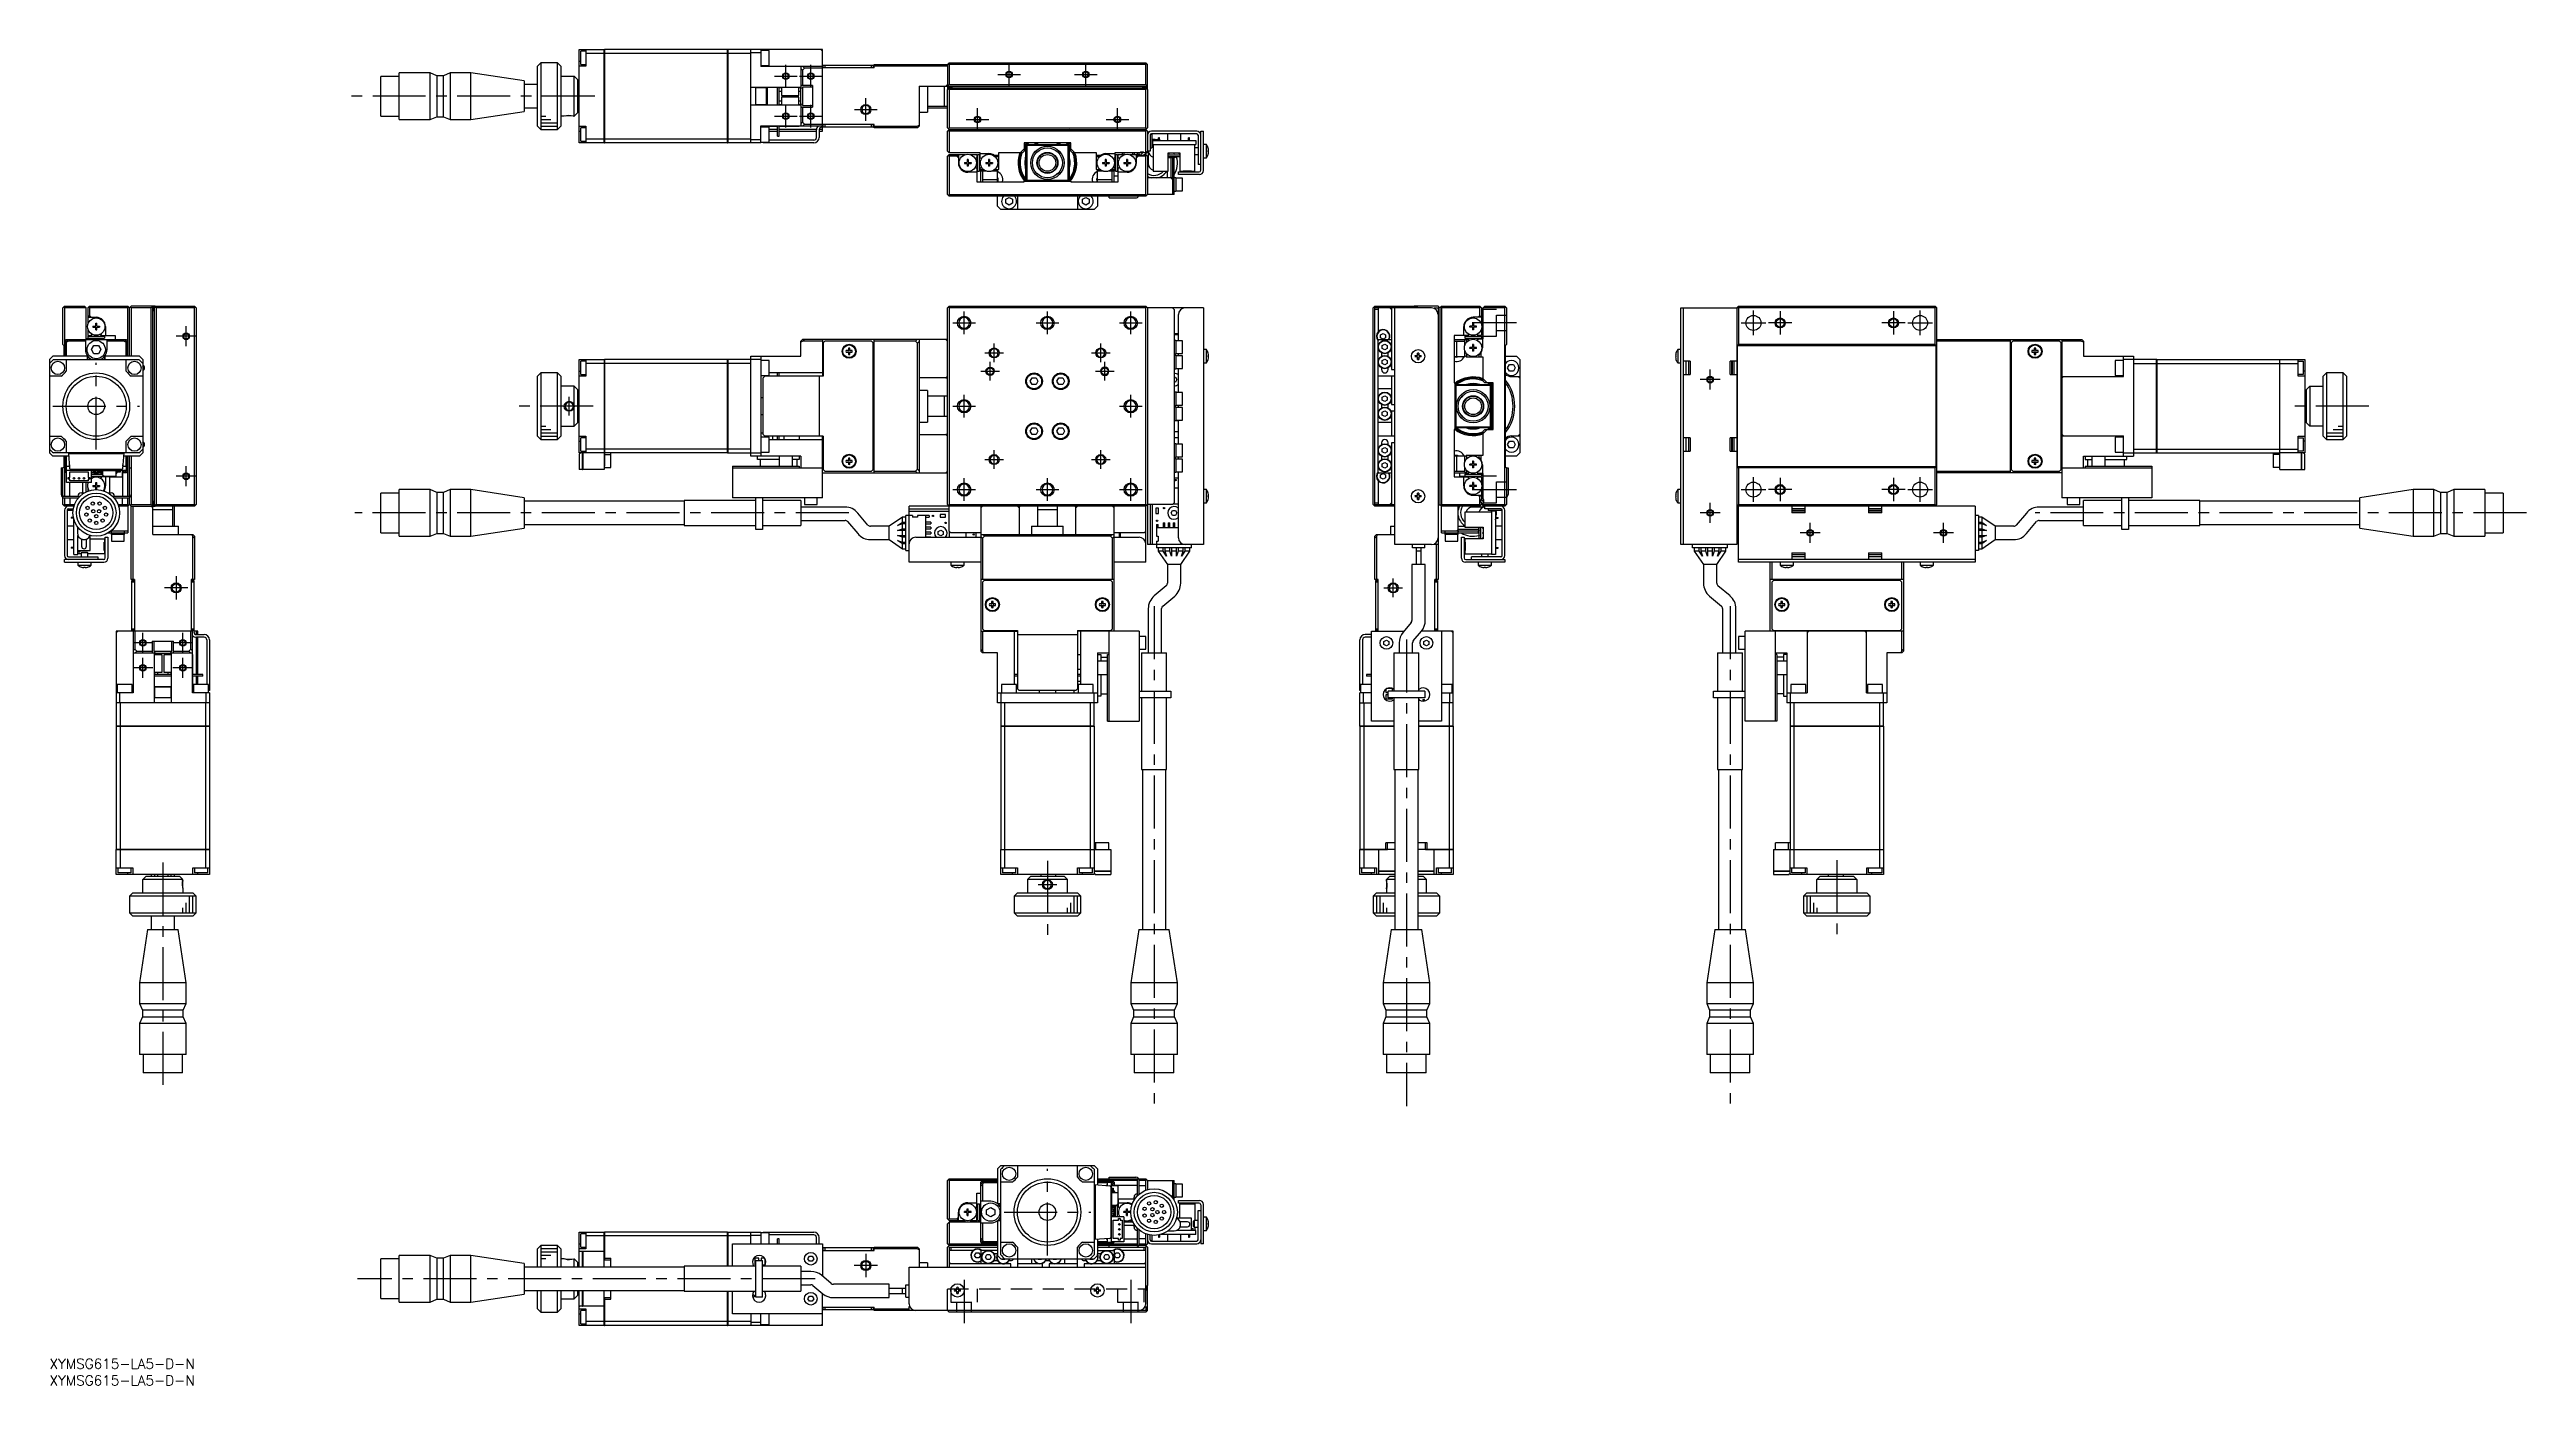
# Model space of a CAD drawing. Extents: x 0 to 743, y -8 to 393.
import ezdxf

# ---------------------------------------------------------------- set-up
doc = ezdxf.new("R2010")
doc.units = 0
doc.header["$LTSCALE"] = 0.5
doc.linetypes.add('CENTER', pattern=[50.8, 31.75, -6.35, 6.35, -6.35])
doc.linetypes.add('DASHED', pattern=[19.05, 12.7, -6.35])
for name, color, linetype in [('MSM_CENTER', 1, 'CENTER'), ('MSM_CONTINUOUS', 7, 'CONTINUOUS'), ('MSM_DASHED', 4, 'DASHED'), ('MSM_NARROW', 5, 'CONTINUOUS'), ('MSM_PART_NUMBER', 7, 'CONTINUOUS')]:
    doc.layers.add(name, color=color, linetype=linetype)
doc.styles.get("Standard").update_dxf_attribs({"font": 'txt.shx', "height": 1, "bigfont": 'bigfont.shx'})

# ---------------------------------------------------------------- blocks, each defined once
blk = doc.blocks.new('*U2')
at = {"layer": 'MSM_PART_NUMBER'}
blk.add_text('XYMSG615-LA5-D-N', height=3, dxfattribs=at).set_placement((0, -3))
blk = doc.blocks.new('*U3')
at = {"layer": 'MSM_PART_NUMBER'}
blk.add_text('XYMSG615-LA5-D-N', height=3, dxfattribs=at).set_placement((0, -8))

msp = doc.modelspace()

# ---------------------------------------------------------------- linework, layer by layer
at = {"layer": 'MSM_CENTER'}
for p, q in [((220.96, 381.42), (220.96, 388.22)), ((228.46, 381.42), (228.46, 388.22)), ((287.96, 381.92), (287.96, 388.72)), ((310.96, 381.92), (310.96, 388.72)), ((217.56, 384.82), (224.36, 384.82)), ((225.06, 384.82), (231.86, 384.82)), ((284.56, 385.32), (291.36, 385.32)), ((307.56, 385.32), (314.36, 385.32)), ((163.65, 378.82), (88.65, 378.82)), ((217.56, 372.82), (224.36, 372.82)), ((220.96, 369.42), (220.96, 376.22)), ((225.06, 372.82), (231.86, 372.82)), ((228.46, 369.42), (228.46, 376.22)), ((241.56, 374.82), (248.36, 374.82)), ((244.96, 371.42), (244.96, 378.22)), ((275.06, 371.82), (281.86, 371.82)), ((278.46, 368.42), (278.46, 375.22)), ((317.06, 371.82), (323.86, 371.82)), ((320.46, 368.42), (320.46, 375.22)), ((274.46, 307.39), (274.46, 314.19)), ((299.46, 307.39), (299.46, 314.19)), ((324.46, 307.39), (324.46, 314.19)), ((511.34, 307.09), (511.34, 314.49)), ((519.34, 314.29), (519.34, 307.29)), ((553.34, 314.29), (553.34, 307.29)), ((561.34, 307.09), (561.34, 314.49)), ((44, 306.79), (38, 306.79)), ((41, 303.79), (41, 309.79)), ((271.06, 310.79), (277.86, 310.79)), ((296.06, 310.79), (302.86, 310.79)), ((321.06, 310.79), (327.86, 310.79)), ((440.26, 310.79), (426.96, 310.79)), ((507.64, 310.79), (515.04, 310.79)), ((522.84, 310.79), (515.84, 310.79)), ((556.84, 310.79), (549.84, 310.79)), ((557.64, 310.79), (565.04, 310.79)), ((14, 272.79), (14, 298.79)), ((280.66, 301.79), (286.26, 301.79)), ((282.26, 293.49), (282.26, 299.09)), ((283.46, 298.99), (283.46, 304.59)), ((312.66, 301.79), (318.26, 301.79)), ((315.46, 298.99), (315.46, 304.59)), ((316.66, 293.49), (316.66, 299.09)), ((279.46, 296.29), (285.06, 296.29)), ((313.86, 296.29), (319.46, 296.29)), ((501.34, 293.79), (495.34, 293.79)), ((498.34, 290.79), (498.34, 296.79)), ((1, 285.79), (27, 285.79)), ((163.15, 285.79), (138.91, 285.79)), ((155.96, 282.99), (155.96, 288.59)), ((271.06, 285.79), (277.86, 285.79)), ((274.46, 282.39), (274.46, 289.19)), ((321.06, 285.79), (327.86, 285.79)), ((324.46, 282.39), (324.46, 289.19)), ((423.65, 288.54), (423.65, 288.54)), ((695.99, 285.79), (672.2, 285.79)), ((41, 261.79), (41, 267.79)), ((280.66, 269.79), (286.26, 269.79)), ((283.46, 266.99), (283.46, 272.59)), ((312.66, 269.79), (318.26, 269.79)), ((315.46, 266.99), (315.46, 272.59)), ((44, 264.79), (38, 264.79)), ((271.06, 260.79), (277.86, 260.79)), ((274.46, 257.39), (274.46, 264.19)), ((296.06, 260.79), (302.86, 260.79)), ((299.46, 257.39), (299.46, 264.19)), ((321.06, 260.79), (327.86, 260.79)), ((324.46, 257.39), (324.46, 264.19)), ((426.96, 260.79), (440.26, 260.79)), ((507.64, 260.79), (515.04, 260.79)), ((511.34, 257.09), (511.34, 264.49)), ((522.84, 260.79), (515.84, 260.79)), ((519.34, 264.29), (519.34, 257.29)), ((556.84, 260.79), (549.84, 260.79)), ((553.34, 264.29), (553.34, 257.29)), ((557.64, 260.79), (565.04, 260.79)), ((561.34, 257.09), (561.34, 264.49)), ((239.83, 253.79), (91.6, 253.79)), ((501.34, 253.79), (495.34, 253.79)), ((498.34, 250.79), (498.34, 256.79)), ((743.31, 253.79), (595.91, 253.79)), ((531.34, 247.79), (525.34, 247.79)), ((528.34, 244.79), (528.34, 250.79)), ((571.34, 247.79), (565.34, 247.79)), ((568.34, 244.79), (568.34, 250.79)), ((41.5, 231.29), (34.5, 231.29)), ((38, 234.79), (38, 227.79)), ((400.41, 231.29), (406.01, 231.29)), ((403.21, 228.49), (403.21, 234.09)), ((331.46, 225.79), (331.46, 75.79)), ((504.34, 225.79), (504.34, 75.79)), ((28, 211.79), (28, 217.79)), ((40, 211.79), (40, 217.79)), ((407.21, 215.79), (407.21, 75.79)), ((31, 214.79), (25, 214.79)), ((28, 204.29), (28, 210.29)), ((43, 214.79), (37, 214.79)), ((40, 204.29), (40, 210.29)), ((31, 207.29), (25, 207.29)), ((43, 207.29), (37, 207.29)), ((34, 148.87), (34, 79.44)), ((299.46, 149.44), (299.46, 125.79)), ((536.34, 149.64), (536.34, 125.79)), ((296.66, 142.29), (302.26, 142.29)), ((401.21, 143.79), (401.22, 143.79)), ((299.46, 31), (299.46, 57)), ((286.46, 44), (312.46, 44)), ((244.96, 31.5), (244.96, 24.5)), ((229.72, 24), (92.4, 24)), ((248.46, 28), (241.46, 28)), ((274.46, 23.64), (274.46, 10.71)), ((324.46, 23.64), (324.46, 10.71))]:
    msp.add_line(p, q, dxfattribs=at)
at = {"layer": 'MSM_CONTINUOUS'}
for p, q in [((147.46, 388.82), (146.46, 387.82)), ((146.46, 369.82), (146.46, 387.82)), ((152.46, 388.82), (147.46, 388.82)), ((147.46, 388.82), (147.46, 368.82)), ((153.46, 387.82), (152.46, 388.82)), ((152.46, 368.82), (152.46, 388.82)), ((153.46, 387.82), (153.46, 369.82)), ((158.96, 364.82), (158.96, 392.82)), ((158.96, 392.82), (166.46, 392.82)), ((158.96, 389.32), (159.46, 389.32)), ((160.96, 387.82), (158.96, 387.82)), ((160.96, 392.32), (159.46, 392.32)), ((159.46, 388.32), (159.46, 392.32)), ((159.46, 388.32), (160.96, 388.32)), ((160.96, 392.82), (160.96, 387.82)), ((166.46, 391.67), (160.96, 391.67)), ((166.46, 364.82), (166.46, 392.82)), ((166.46, 392.81), (166.51, 392.81)), ((166.46, 391.66), (166.51, 391.66)), ((203.46, 392.82), (166.51, 392.82)), ((166.51, 392.82), (166.51, 364.82)), ((203.46, 391.67), (166.51, 391.67)), ((203.46, 364.82), (203.46, 392.82)), ((203.46, 392.81), (203.51, 392.81)), ((203.46, 391.66), (203.51, 391.66)), ((231.96, 392.82), (203.51, 392.82)), ((203.51, 392.82), (203.51, 364.82)), ((210.46, 391.67), (203.51, 391.67)), ((210.46, 364.82), (210.46, 392.82)), ((213.46, 391.82), (210.46, 391.82)), ((213.46, 392.82), (213.46, 387.72)), ((215.96, 392.57), (213.46, 392.57)), ((213.46, 388.07), (215.96, 388.07)), ((231.96, 387.72), (213.46, 387.72)), ((215.96, 388.07), (215.96, 392.57)), ((225.46, 387.72), (225.46, 381.31)), ((225.96, 386.61), (225.46, 387.11)), ((226.57, 387.22), (225.96, 386.61)), ((225.96, 386.61), (225.96, 382.07)), ((226.07, 387.72), (226.57, 387.22)), ((231.96, 387.22), (226.57, 387.22)), ((231.46, 392.82), (231.96, 392.32)), ((231.96, 369.92), (231.96, 392.82)), ((247.46, 387.32), (231.96, 387.32)), ((232.16, 387.32), (232.16, 388.12)), ((232.16, 388.12), (247.16, 388.12)), ((232.66, 388.12), (232.66, 387.32)), ((246.66, 387.32), (246.66, 388.12)), ((247.16, 388.12), (247.16, 387.32)), ((247.46, 388.32), (269.46, 388.32)), ((247.46, 387.32), (247.46, 388.32)), ((269.46, 387.82), (247.46, 387.82)), ((269.96, 388.82), (269.46, 388.32)), ((269.46, 388.32), (269.46, 381.12)), ((269.71, 388.57), (269.96, 388.32)), ((269.96, 388.82), (328.96, 388.82)), ((269.96, 388.32), (269.96, 382.32)), ((328.96, 388.32), (269.96, 388.32)), ((328.96, 388.82), (329.46, 388.32)), ((328.96, 388.32), (329.21, 388.57)), ((328.96, 382.32), (328.96, 388.32)), ((329.46, 381.12), (329.46, 388.32)), ((99.46, 372.87), (99.46, 384.77)), ((104.96, 384.77), (99.46, 384.77)), ((104.96, 371.82), (104.96, 385.82)), ((114.26, 385.82), (104.96, 385.82)), ((114.26, 371.82), (114.26, 385.82)), ((116.26, 384.97), (114.26, 385.82)), ((116.26, 384.97), (116.26, 372.67)), ((118.26, 384.97), (116.26, 384.97)), ((120.26, 385.82), (118.26, 384.97)), ((118.26, 372.67), (118.26, 384.97)), ((120.26, 385.82), (120.26, 371.82)), ((126.46, 385.82), (120.26, 385.82)), ((126.46, 371.82), (126.46, 385.82)), ((142.46, 383.39), (126.46, 385.82)), ((142.46, 383.39), (142.46, 374.25)), ((146.46, 382.32), (142.46, 382.32)), ((153.46, 384.82), (157.46, 384.82)), ((158.46, 383.82), (157.46, 384.82)), ((157.46, 372.82), (157.46, 384.82)), ((158.46, 383.82), (158.46, 373.82)), ((158.96, 382.32), (158.46, 382.32)), ((158.96, 381.32), (158.46, 381.32)), ((158.46, 380.32), (158.96, 380.32)), ((225.46, 381.42), (210.46, 381.42)), ((211.96, 376.22), (211.96, 381.42)), ((215.16, 381.32), (211.96, 381.32)), ((215.16, 376.22), (215.16, 381.42)), ((215.36, 381.42), (215.36, 376.22)), ((218.46, 376.22), (218.46, 381.42)), ((218.96, 376.22), (218.96, 381.42)), ((219.66, 381.32), (218.96, 381.32)), ((218.96, 380.32), (219.66, 380.32)), ((219.66, 381.42), (219.66, 379.07)), ((224.86, 379.07), (224.86, 381.42)), ((225.36, 381.32), (224.86, 381.32)), ((224.86, 380.32), (225.36, 380.32)), ((224.96, 381.32), (224.96, 381.42)), ((225.36, 381.42), (225.36, 376.22)), ((228.96, 382.07), (225.46, 382.07)), ((225.96, 381.1), (225.46, 381.31)), ((225.96, 381.57), (225.96, 376.07)), ((228.96, 381.57), (225.96, 381.57)), ((228.96, 382.07), (228.96, 375.57)), ((260.96, 381.82), (260.96, 369.82)), ((260.96, 381.82), (329.46, 381.82)), ((263.46, 381.82), (263.46, 374.07)), ((268.46, 381.82), (268.46, 375.82)), ((269.46, 382.32), (268.96, 381.82)), ((269.96, 382.32), (269.46, 381.82)), ((269.46, 381.6), (270.86, 381.6)), ((269.96, 381.32), (269.46, 380.82)), ((269.56, 381.02), (269.46, 381.12)), ((269.46, 369.32), (269.46, 380.82)), ((269.56, 380.92), (269.56, 381.12)), ((269.71, 381.07), (269.96, 380.82)), ((270.56, 381.42), (269.86, 381.42)), ((269.96, 382.32), (328.96, 382.32)), ((269.96, 381.32), (328.96, 381.32)), ((269.96, 380.82), (269.96, 369.32)), ((328.96, 380.82), (269.96, 380.82)), ((270.86, 381.32), (270.86, 381.6)), ((329.46, 381.6), (328.06, 381.6)), ((328.06, 381.32), (328.06, 381.6)), ((329.06, 381.42), (328.36, 381.42)), ((329.46, 381.82), (328.96, 382.32)), ((328.96, 381.32), (329.46, 380.82)), ((328.96, 380.82), (329.21, 381.07)), ((328.96, 369.32), (328.96, 380.82)), ((329.46, 381.12), (329.36, 381.02)), ((329.36, 381.12), (329.36, 380.92)), ((329.46, 380.82), (329.46, 369.32)), ((99.46, 372.87), (104.96, 372.87)), ((104.96, 371.82), (114.26, 371.82)), ((114.26, 371.82), (116.26, 372.67)), ((116.26, 372.67), (118.26, 372.67)), ((118.26, 372.67), (120.26, 371.82)), ((120.26, 371.82), (126.46, 371.82)), ((126.46, 371.82), (142.46, 374.25)), ((142.46, 375.32), (146.46, 375.32)), ((154.46, 372.82), (153.46, 372.82)), ((157.46, 372.82), (158.46, 373.82)), ((158.96, 377.32), (158.46, 377.32)), ((158.46, 376.32), (158.96, 376.32)), ((158.46, 375.32), (158.96, 375.32)), ((210.46, 376.22), (225.46, 376.22)), ((211.96, 376.32), (215.16, 376.32)), ((219.66, 377.32), (218.96, 377.32)), ((218.96, 376.32), (219.66, 376.32)), ((219.66, 379.07), (224.86, 379.07)), ((219.66, 378.57), (219.66, 376.22)), ((224.86, 378.57), (219.66, 378.57)), ((224.86, 376.22), (224.86, 378.57)), ((225.36, 377.32), (224.86, 377.32)), ((224.86, 376.32), (225.36, 376.32)), ((224.96, 376.22), (224.96, 376.32)), ((225.46, 376.33), (225.96, 376.54)), ((225.46, 376.33), (225.46, 369.92)), ((225.46, 375.57), (228.96, 375.57)), ((225.96, 376.07), (228.96, 376.07)), ((225.96, 375.57), (225.96, 371.03)), ((260.96, 374.07), (263.46, 374.07)), ((263.46, 375.82), (269.46, 375.82)), ((263.46, 375.32), (269.46, 375.32)), ((146.46, 369.82), (147.46, 368.82)), ((147.46, 368.82), (152.46, 368.82)), ((152.46, 368.82), (153.46, 369.82)), ((158.96, 369.82), (160.96, 369.82)), ((158.96, 368.32), (159.46, 368.32)), ((166.46, 364.82), (158.96, 364.82)), ((160.96, 369.32), (159.46, 369.32)), ((159.46, 365.32), (159.46, 369.32)), ((159.46, 365.32), (160.96, 365.32)), ((160.96, 369.82), (160.96, 364.82)), ((166.46, 365.98), (160.96, 365.98)), ((166.46, 365.98), (166.51, 365.98)), ((166.46, 364.83), (166.51, 364.83)), ((203.46, 365.98), (166.51, 365.98)), ((203.46, 364.82), (166.51, 364.82)), ((203.46, 365.98), (203.51, 365.98)), ((203.46, 364.83), (203.51, 364.83)), ((210.46, 365.98), (203.51, 365.98)), ((213.46, 364.82), (203.51, 364.82)), ((210.46, 365.82), (213.46, 365.82)), ((213.46, 369.92), (231.96, 369.92)), ((213.46, 364.82), (213.46, 369.92)), ((213.46, 369.82), (218.46, 369.82)), ((215.96, 369.57), (213.46, 369.57)), ((213.46, 365.07), (215.96, 365.07)), ((214.16, 364.82), (214.16, 365.07)), ((229.36, 364.82), (214.16, 364.82)), ((214.66, 365.07), (214.66, 364.82)), ((215.96, 365.07), (215.96, 369.57)), ((218.46, 368.82), (215.96, 368.82)), ((215.96, 368.32), (218.46, 368.32)), ((229.36, 365.62), (215.96, 365.62)), ((218.46, 366.82), (218.46, 369.92)), ((218.46, 366.82), (218.96, 366.82)), ((218.96, 366.82), (218.96, 369.92)), ((218.96, 369.82), (224.96, 369.82)), ((230.16, 368.82), (218.96, 368.82)), ((218.96, 368.32), (230.16, 368.32)), ((224.96, 369.82), (224.96, 369.92)), ((225.46, 370.53), (225.96, 371.03)), ((225.96, 371.03), (226.57, 370.42)), ((226.57, 370.42), (226.07, 369.92)), ((226.57, 370.42), (231.96, 370.42)), ((230.16, 366.42), (230.16, 368.72)), ((230.96, 368.72), (230.96, 366.42)), ((230.96, 368.32), (231.96, 368.32)), ((231.96, 368.82), (230.97, 368.82)), ((247.16, 369.52), (231.76, 369.52)), ((247.46, 370.32), (231.96, 370.32)), ((231.96, 368.32), (231.96, 369.52)), ((232.16, 369.52), (232.16, 370.32)), ((232.66, 370.32), (232.66, 369.52)), ((246.66, 369.52), (246.66, 370.32)), ((247.16, 370.32), (247.16, 369.52)), ((247.46, 369.32), (247.46, 370.32)), ((247.46, 369.82), (260.35, 369.82)), ((260.46, 369.32), (247.46, 369.32)), ((259.85, 369.32), (260.35, 369.82)), ((260.35, 369.82), (260.96, 370.13)), ((260.96, 369.82), (260.46, 369.32)), ((269.96, 368.82), (269.46, 369.32)), ((269.46, 368.32), (269.96, 368.82)), ((269.46, 362.32), (269.46, 368.32)), ((269.96, 369.32), (269.71, 369.07)), ((269.71, 368.57), (269.96, 368.32)), ((269.96, 369.32), (328.96, 369.32)), ((269.96, 368.82), (328.96, 368.82)), ((269.96, 368.32), (269.96, 361.82)), ((328.96, 368.32), (269.96, 368.32)), ((280.96, 368.82), (281.31, 368.47)), ((281.31, 368.47), (317.61, 368.47)), ((284.46, 368.47), (284.46, 368.82)), ((306.46, 364.82), (292.46, 364.82)), ((292.46, 364.82), (292.46, 362.32)), ((292.96, 363.52), (293.76, 364.32)), ((293.76, 364.32), (305.16, 364.32)), ((305.16, 364.32), (305.96, 363.52)), ((306.46, 362.32), (306.46, 364.82)), ((314.46, 368.82), (314.46, 368.47)), ((317.61, 368.47), (317.96, 368.82)), ((329.21, 369.07), (328.96, 369.32)), ((329.46, 369.32), (328.96, 368.82)), ((328.96, 368.82), (329.46, 368.32)), ((328.96, 368.32), (329.21, 368.57)), ((328.96, 361.82), (328.96, 368.32)), ((329.46, 368.32), (329.46, 362.32)), ((330.26, 367.12), (330.26, 362.32)), ((330.76, 367.32), (330.31, 367.32)), ((344.26, 368.32), (330.66, 368.32)), ((344.26, 367.52), (330.66, 367.52)), ((330.76, 367.32), (330.76, 363.32)), ((330.96, 364.32), (330.76, 364.32)), ((330.96, 365.52), (343.96, 365.52)), ((330.96, 365.52), (330.96, 364.32)), ((330.96, 364.32), (343.96, 364.32)), ((331.21, 364.32), (331.21, 356.32)), ((332.84, 365.52), (332.84, 366.32)), ((333.09, 366.32), (332.84, 366.32)), ((333.09, 365.52), (333.09, 366.32)), ((335.46, 367.52), (335.46, 365.52)), ((339.46, 365.52), (339.46, 367.52)), ((341.84, 365.52), (341.84, 366.32)), ((342.09, 366.32), (341.84, 366.32)), ((342.09, 365.52), (342.09, 366.32)), ((343.71, 356.32), (343.71, 364.32)), ((343.96, 365.52), (343.96, 364.32)), ((344.66, 367.12), (344.66, 358.32)), ((345.46, 368.32), (346.26, 368.32)), ((345.46, 356.62), (345.46, 368.32)), ((346.26, 356.52), (346.26, 368.32)), ((347.16, 364.32), (346.26, 364.32)), ((347.16, 360.32), (347.16, 364.32)), ((269.96, 361.82), (269.46, 362.32)), ((269.46, 360.82), (269.96, 361.32)), ((269.46, 349.32), (269.46, 360.82)), ((269.71, 361.07), (269.96, 360.82)), ((279.26, 361.82), (269.96, 361.82)), ((269.96, 361.32), (274.85, 361.32)), ((269.96, 360.82), (269.96, 349.32)), ((272.26, 360.82), (269.96, 360.82)), ((272.76, 361.18), (272.26, 360.82)), ((272.26, 360.82), (272.76, 360.32)), ((272.76, 361.32), (272.76, 358.82)), ((274.56, 358.97), (275.36, 358.97)), ((274.56, 358.97), (274.56, 358.68)), ((274.56, 358.68), (275.36, 358.68)), ((275.09, 358.97), (275.09, 358.68)), ((275.71, 359.82), (275.42, 359.82)), ((275.42, 359.82), (275.42, 359.03)), ((275.42, 359.29), (275.71, 359.29)), ((275.42, 358.62), (275.42, 357.82)), ((275.42, 358.35), (275.71, 358.35)), ((275.71, 357.82), (275.42, 357.82)), ((275.71, 359.82), (275.71, 359.03)), ((275.71, 358.62), (275.71, 357.82)), ((275.77, 358.97), (276.56, 358.97)), ((275.77, 358.68), (276.56, 358.68)), ((276.03, 358.68), (276.03, 358.97)), ((276.28, 361.32), (278.26, 361.32)), ((276.56, 358.97), (276.56, 358.68)), ((278.26, 360.37), (277.96, 360.2)), ((277.96, 357.44), (278.26, 357.27)), ((278.26, 361.32), (278.26, 360.37)), ((278.26, 357.27), (278.26, 353.12)), ((278.46, 356.32), (278.46, 361.32)), ((278.46, 361.32), (279.06, 361.32)), ((279.06, 356.32), (279.06, 361.32)), ((279.26, 360.37), (279.26, 361.82)), ((279.26, 361.6), (281.92, 361.6)), ((279.26, 360.37), (279.48, 360.24)), ((279.48, 357.4), (279.26, 357.27)), ((279.26, 356.82), (279.26, 357.27)), ((279.26, 356.82), (280.3, 356.82)), ((279.76, 356.32), (279.26, 356.82)), ((279.46, 360.25), (279.46, 360.26)), ((279.46, 357.39), (279.46, 357.4)), ((280.96, 358.97), (281.76, 358.97)), ((280.96, 358.97), (280.96, 358.68)), ((280.96, 358.68), (281.76, 358.68)), ((281.49, 358.97), (281.49, 358.68)), ((282.11, 359.82), (281.82, 359.82)), ((281.82, 359.82), (281.82, 359.03)), ((281.82, 359.29), (282.11, 359.29)), ((281.82, 358.62), (281.82, 357.82)), ((281.82, 358.35), (282.11, 358.35)), ((282.11, 357.82), (281.82, 357.82)), ((282.11, 359.82), (282.11, 359.03)), ((282.11, 358.62), (282.11, 357.82)), ((282.17, 358.97), (282.96, 358.97)), ((282.17, 358.68), (282.96, 358.68)), ((282.43, 358.68), (282.43, 358.97)), ((282.96, 358.97), (282.96, 358.68)), ((283.48, 361.12), (284.76, 361.12)), ((283.62, 356.82), (284.76, 356.82)), ((284.76, 360.62), (284.04, 360.62)), ((284.76, 356.82), (284.26, 356.32)), ((284.76, 361.82), (284.76, 356.82)), ((291.96, 361.82), (284.76, 361.82)), ((291.25, 361.82), (292.46, 363.03)), ((292.46, 362.32), (291.96, 361.82)), ((292.96, 354.12), (292.96, 363.52)), ((293.26, 363.82), (293.26, 353.82)), ((305.46, 364.02), (293.46, 364.02)), ((305.66, 353.82), (305.66, 363.82)), ((305.96, 363.52), (305.96, 354.12)), ((306.46, 363.03), (307.67, 361.82)), ((306.96, 361.82), (306.46, 362.32)), ((314.16, 361.82), (306.96, 361.82)), ((314.16, 356.82), (314.16, 361.82)), ((314.16, 361.12), (315.45, 361.12)), ((314.88, 360.62), (314.16, 360.62)), ((314.16, 356.82), (315.3, 356.82)), ((314.66, 356.32), (314.16, 356.82)), ((315.96, 358.97), (316.76, 358.97)), ((315.96, 358.97), (315.96, 358.68)), ((315.96, 358.68), (316.76, 358.68)), ((316.49, 358.97), (316.49, 358.68)), ((317.11, 359.82), (316.82, 359.82)), ((316.82, 359.82), (316.82, 359.03)), ((316.82, 359.29), (317.11, 359.29)), ((316.82, 358.62), (316.82, 357.82)), ((316.82, 358.35), (317.11, 358.35)), ((317.11, 357.82), (316.82, 357.82)), ((317.01, 361.6), (319.66, 361.6)), ((317.11, 359.82), (317.11, 359.03)), ((317.11, 358.62), (317.11, 357.82)), ((317.17, 358.97), (317.96, 358.97)), ((317.17, 358.68), (317.96, 358.68)), ((317.43, 358.68), (317.43, 358.97)), ((317.96, 358.97), (317.96, 358.68)), ((318.62, 356.82), (319.66, 356.82)), ((319.66, 356.82), (319.16, 356.32)), ((319.44, 360.24), (319.66, 360.37)), ((319.66, 357.27), (319.44, 357.4)), ((319.46, 360.25), (319.46, 360.26)), ((319.46, 360.25), (319.46, 360.25)), ((319.46, 357.39), (319.46, 357.4)), ((319.66, 361.82), (319.66, 360.37)), ((327.96, 361.82), (319.66, 361.82)), ((319.86, 360.75), (319.66, 360.75)), ((319.66, 357.27), (319.66, 356.82)), ((319.66, 356.82), (319.86, 356.82)), ((319.86, 356.32), (319.86, 361.32)), ((319.86, 361.32), (320.46, 361.32)), ((320.46, 356.32), (320.46, 361.32)), ((320.66, 360.75), (320.46, 360.75)), ((320.66, 360.37), (320.66, 361.32)), ((320.66, 361.32), (322.65, 361.32)), ((320.96, 360.2), (320.66, 360.37)), ((320.66, 357.27), (320.96, 357.44)), ((320.66, 353.12), (320.66, 357.27)), ((320.86, 360.25), (320.88, 360.25)), ((321.86, 361.82), (321.86, 361.32)), ((322.36, 361.82), (322.36, 361.32)), ((322.36, 358.97), (323.16, 358.97)), ((322.36, 358.97), (322.36, 358.68)), ((322.36, 358.68), (323.16, 358.68)), ((322.89, 358.97), (322.89, 358.68)), ((323.51, 359.82), (323.22, 359.82)), ((323.22, 359.82), (323.22, 359.03)), ((323.22, 359.29), (323.51, 359.29)), ((323.22, 358.62), (323.22, 357.82)), ((323.22, 358.35), (323.51, 358.35)), ((323.51, 357.82), (323.22, 357.82)), ((323.51, 359.82), (323.51, 359.03)), ((323.51, 358.62), (323.51, 357.82)), ((323.57, 358.97), (324.36, 358.97)), ((323.57, 358.68), (324.36, 358.68)), ((323.83, 358.68), (323.83, 358.97)), ((324.08, 361.32), (327.2, 361.32)), ((324.36, 358.97), (324.36, 358.68)), ((325.46, 361.82), (325.46, 361.32)), ((326.16, 358.82), (326.16, 361.32)), ((326.66, 360.82), (326.16, 361.18)), ((326.16, 360.32), (326.66, 360.82)), ((326.46, 361.32), (326.46, 361.82)), ((328.96, 360.82), (326.66, 360.82)), ((326.96, 361.32), (326.96, 361.82)), ((327.96, 361.82), (327.96, 362.07)), ((328.96, 361.82), (328.52, 361.82)), ((328.52, 361.32), (328.96, 361.32)), ((329.46, 362.32), (328.96, 361.82)), ((328.96, 361.32), (329.46, 360.82)), ((328.96, 360.82), (329.21, 361.07)), ((328.96, 349.32), (328.96, 360.82)), ((330.26, 362.32), (329.46, 362.32)), ((329.46, 360.82), (329.46, 349.32)), ((329.72, 362.32), (329.72, 358.61)), ((330.26, 363.32), (330.76, 363.32)), ((335.71, 361.82), (339.21, 361.82)), ((335.71, 356.32), (335.71, 361.82)), ((339.21, 361.12), (335.71, 361.12)), ((339.21, 360.62), (335.71, 360.62)), ((335.71, 360.47), (337.46, 360.47)), ((336.46, 360.47), (336.46, 354.32)), ((336.96, 360.32), (337.46, 360.32)), ((336.96, 360.32), (336.96, 349.32)), ((337.46, 349.32), (337.46, 360.32)), ((339.21, 361.82), (339.21, 356.32)), ((344.66, 363.32), (343.71, 363.32)), ((343.71, 361.32), (344.66, 361.32)), ((345.46, 358.32), (344.66, 358.32)), ((346.26, 360.32), (347.16, 360.32)), ((347.72, 363.25), (347.72, 363.27)), ((347.72, 362.52), (347.85, 362.52)), ((347.72, 362.12), (347.72, 362.52)), ((347.85, 362.12), (347.72, 362.12)), ((347.72, 361.37), (347.72, 361.39)), ((278.26, 356.02), (275.56, 356.02)), ((278.26, 353.12), (292.46, 353.12)), ((278.46, 356.32), (279.06, 356.32)), ((279.46, 353.12), (279.46, 356.62)), ((281.25, 356.32), (279.76, 356.32)), ((280.01, 356.32), (280.01, 353.12)), ((280.01, 353.82), (284.51, 353.82)), ((284.51, 356.32), (282.68, 356.32)), ((284.51, 353.12), (284.51, 356.32)), ((292.46, 353.12), (292.46, 353.32)), ((292.46, 353.32), (306.46, 353.32)), ((293.76, 353.32), (292.96, 354.12)), ((293.46, 353.62), (305.46, 353.62)), ((296.3, 355.62), (296.49, 355.62)), ((296.71, 355.4), (296.49, 355.62)), ((296.71, 355.4), (296.54, 355.4)), ((296.71, 355.26), (296.71, 355.4)), ((302.44, 355.62), (302.21, 355.4)), ((302.38, 355.4), (302.21, 355.4)), ((302.21, 355.4), (302.21, 355.26)), ((302.44, 355.62), (302.62, 355.62)), ((305.16, 353.32), (305.96, 354.12)), ((306.46, 353.32), (306.46, 353.12)), ((306.46, 353.12), (320.66, 353.12)), ((314.41, 356.32), (314.41, 353.12)), ((316.25, 356.32), (314.41, 356.32)), ((314.41, 353.82), (318.91, 353.82)), ((319.16, 356.32), (317.68, 356.32)), ((318.91, 353.12), (318.91, 356.32)), ((319.46, 353.12), (319.46, 356.62)), ((320.66, 354.82), (319.46, 354.82)), ((319.86, 356.32), (320.46, 356.32)), ((320.46, 356.52), (320.51, 356.47)), ((320.54, 356.4), (320.54, 354.82)), ((323.36, 356.02), (320.66, 356.02)), ((337.96, 354.32), (329.46, 354.32)), ((331.21, 356.32), (335.71, 356.32)), ((335.46, 354.32), (335.46, 356.32)), ((336.46, 354.32), (336.96, 353.82)), ((336.96, 350.32), (337.96, 350.32)), ((337.96, 354.32), (337.96, 350.32)), ((339.96, 354.22), (337.96, 354.22)), ((337.96, 350.42), (339.96, 350.42)), ((338.76, 355.32), (338.76, 356.12)), ((338.76, 356.12), (344.96, 356.12)), ((345.06, 355.32), (338.76, 355.32)), ((339.21, 356.32), (340.21, 356.32)), ((339.96, 350.42), (339.96, 354.22)), ((340.21, 356.42), (342.71, 356.42)), ((340.21, 356.32), (340.21, 356.42)), ((341.01, 356.42), (341.01, 356.32)), ((341.01, 356.32), (341.91, 356.32)), ((341.39, 356.42), (341.39, 356.32)), ((341.54, 356.42), (341.54, 356.32)), ((341.91, 356.42), (341.91, 356.32)), ((342.71, 356.32), (342.71, 356.42)), ((342.71, 356.32), (343.71, 356.32)), ((269.96, 348.82), (269.46, 349.32)), ((269.96, 349.32), (269.71, 349.07)), ((269.96, 349.32), (328.96, 349.32)), ((328.96, 348.82), (269.96, 348.82)), ((284.46, 345.82), (284.46, 348.82)), ((284.46, 345.82), (285.46, 344.82)), ((313.46, 344.82), (285.46, 344.82)), ((286.96, 347.9), (287.96, 348.48)), ((286.96, 346.74), (286.96, 347.9)), ((287.96, 346.17), (286.96, 346.74)), ((287.96, 348.48), (288.96, 347.9)), ((288.96, 346.74), (287.96, 346.17)), ((288.96, 347.9), (288.96, 346.74)), ((290.46, 348.82), (290.46, 344.82)), ((308.46, 348.82), (308.46, 344.82)), ((309.96, 347.9), (310.96, 348.48)), ((309.96, 346.74), (309.96, 347.9)), ((310.96, 346.17), (309.96, 346.74)), ((310.96, 348.48), (311.96, 347.9)), ((311.96, 346.74), (310.96, 346.17)), ((311.96, 347.9), (311.96, 346.74)), ((313.46, 344.82), (314.46, 345.82)), ((314.46, 348.82), (314.46, 345.82)), ((317.96, 348.32), (317.96, 348.82)), ((317.96, 348.32), (325.96, 348.32)), ((329.21, 349.07), (328.96, 349.32)), ((329.46, 349.32), (328.96, 348.82)), ((337.46, 349.32), (329.46, 349.32)), ((4, 315.29), (4.5, 315.79)), ((4, 304.29), (4, 315.29)), ((4.5, 315.29), (4.25, 315.54)), ((4.5, 315.79), (10.5, 315.79)), ((11, 315.29), (4.5, 315.29)), ((4.5, 315.29), (4.5, 300.79)), ((10.5, 315.79), (11, 315.29)), ((11, 305.99), (11, 315.29)), ((11.5, 315.29), (12, 315.79)), ((11.5, 315.29), (11.5, 310.41)), ((11.5, 312.49), (14, 312.49)), ((12, 312.99), (11.65, 312.49)), ((12, 315.29), (11.75, 315.54)), ((12, 315.79), (23.5, 315.79)), ((12, 315.29), (12, 312.99)), ((23.5, 315.29), (12, 315.29)), ((12.5, 312.49), (12, 312.99)), ((23.5, 315.79), (24, 315.29)), ((23.75, 315.54), (23.5, 315.29)), ((23.5, 300.79), (23.5, 315.29)), ((24.5, 315.79), (24, 315.29)), ((24, 300.79), (24, 315.29)), ((24.5, 315.29), (24.25, 315.54)), ((31.7, 315.79), (24.5, 315.79)), ((30.5, 315.29), (24.5, 315.29)), ((24.5, 315.29), (24.5, 300.79)), ((31, 315.79), (30.5, 315.29)), ((30.5, 256.29), (30.5, 315.29)), ((31, 247.29), (31, 315.79)), ((31.23, 315.79), (31.23, 314.39)), ((31.5, 314.39), (31.23, 314.39)), ((31.4, 315.39), (31.4, 314.69)), ((32, 315.79), (31.5, 315.29)), ((31.5, 256.29), (31.5, 315.29)), ((31.7, 315.79), (31.8, 315.69)), ((31.7, 315.69), (31.9, 315.69)), ((32, 315.29), (31.75, 315.54)), ((32, 315.79), (43.5, 315.79)), ((43.5, 315.29), (32, 315.29)), ((32, 315.29), (32, 256.29)), ((43.5, 315.79), (44, 315.29)), ((43.75, 315.54), (43.5, 315.29)), ((43.5, 256.29), (43.5, 315.29)), ((44, 315.29), (44, 256.29)), ((269.96, 315.79), (269.46, 315.29)), ((269.46, 256.29), (269.46, 315.29)), ((269.96, 315.29), (269.71, 315.54)), ((269.96, 315.79), (328.96, 315.79)), ((269.96, 315.29), (269.96, 256.29)), ((328.96, 315.29), (269.96, 315.29)), ((329.46, 315.29), (328.96, 315.79)), ((329.21, 315.54), (328.96, 315.29)), ((328.96, 256.29), (328.96, 315.29)), ((329.46, 315.29), (329.46, 244.29)), ((346.26, 315.29), (329.46, 315.29)), ((337.46, 314.79), (336.96, 315.29)), ((337.46, 314.79), (337.46, 256.79)), ((338.76, 305.44), (338.76, 313.29)), ((346.26, 315.29), (346.26, 244.29)), ((397.21, 315.29), (397.71, 315.79)), ((397.21, 256.29), (397.21, 315.29)), ((397.71, 315.29), (397.46, 315.54)), ((397.71, 315.79), (409.21, 315.79)), ((414.71, 315.29), (397.71, 315.29)), ((397.71, 256.29), (397.71, 315.29)), ((398.71, 314.79), (397.71, 314.79)), ((398.71, 315.29), (398.71, 308.12)), ((402.21, 315.29), (402.71, 314.79)), ((402.71, 315.29), (402.71, 296.79)), ((403.71, 244.29), (403.71, 315.29)), ((409.21, 315.79), (409.71, 315.29)), ((409.46, 315.54), (409.21, 315.29)), ((409.31, 315.69), (409.51, 315.69)), ((409.41, 315.69), (409.51, 315.79)), ((416.71, 315.79), (409.51, 315.79)), ((409.81, 315.29), (409.81, 315.39)), ((409.99, 315.79), (409.99, 315.29)), ((410.71, 315.29), (410.21, 315.79)), ((410.21, 315.29), (410.21, 315.79)), ((415.51, 315.29), (416.71, 315.29)), ((417.21, 315.29), (416.71, 315.79)), ((416.96, 315.54), (416.71, 315.29)), ((416.71, 315.29), (416.71, 233.79)), ((417.21, 315.29), (417.71, 315.79)), ((417.21, 315.29), (417.21, 256.29)), ((417.71, 315.29), (417.46, 315.54)), ((417.71, 315.79), (429.21, 315.79)), ((417.71, 315.29), (417.71, 256.29)), ((429.21, 315.29), (417.71, 315.29)), ((429.71, 312.49), (427.21, 312.49)), ((429.21, 312.99), (428.71, 312.49)), ((429.21, 315.79), (429.71, 315.29)), ((429.46, 315.54), (429.21, 315.29)), ((429.21, 312.99), (429.21, 315.29)), ((429.57, 312.49), (429.21, 312.99)), ((429.71, 315.29), (429.71, 310.41)), ((430.21, 315.29), (430.71, 315.79)), ((430.21, 305.99), (430.21, 315.29)), ((436.71, 315.29), (430.21, 315.29)), ((430.71, 315.79), (436.71, 315.79)), ((436.71, 315.79), (437.21, 315.29)), ((436.96, 315.54), (436.71, 315.29)), ((436.71, 256.29), (436.71, 315.29)), ((437.21, 315.29), (437.21, 304.29)), ((489.54, 315.29), (506.34, 315.29)), ((489.54, 244.29), (489.54, 315.29)), ((490.34, 244.29), (490.34, 315.29)), ((506.84, 315.79), (506.34, 315.29)), ((506.34, 315.29), (506.34, 244.29)), ((506.59, 315.54), (506.84, 315.29)), ((506.84, 315.79), (565.84, 315.79)), ((506.84, 315.29), (506.84, 304.29)), ((565.84, 315.29), (506.84, 315.29)), ((566.34, 315.29), (565.84, 315.79)), ((565.84, 315.29), (566.09, 315.54)), ((565.84, 304.29), (565.84, 315.29)), ((566.34, 256.29), (566.34, 315.29)), ((5, 305.79), (4.5, 305.29)), ((4.7, 305.29), (5.1, 305.29)), ((4.7, 300.79), (4.7, 305.29)), ((5.1, 304.79), (4.7, 304.79)), ((5, 305.79), (23, 305.79)), ((5.1, 305.29), (5.6, 305.79)), ((5.71, 305.29), (5.1, 304.99)), ((5.1, 300.79), (5.1, 305.29)), ((5.5, 305.79), (5.5, 305.69)), ((6.21, 305.79), (5.71, 305.29)), ((10.75, 305.29), (5.71, 305.29)), ((10.75, 305.79), (10.75, 302.79)), ((12.45, 305.99), (11, 305.99)), ((11.23, 305.79), (11.23, 305.99)), ((11.5, 308.98), (11.5, 306.99)), ((11.5, 306.99), (12.45, 306.99)), ((11.5, 306.79), (16.5, 306.79)), ((11.5, 306.79), (11.5, 306.19)), ((11.5, 306.19), (16.5, 306.19)), ((12.45, 306.99), (12.62, 307.29)), ((12.45, 305.99), (12.57, 305.79)), ((13, 309.84), (13, 309.55)), ((13, 309.84), (13.8, 309.84)), ((13, 309.55), (13.8, 309.55)), ((13.53, 309.55), (13.53, 309.84)), ((13.86, 310.69), (14.15, 310.69)), ((13.86, 309.9), (13.86, 310.69)), ((14.15, 310.16), (13.86, 310.16)), ((13.86, 308.69), (13.86, 309.49)), ((13.86, 309.22), (14.15, 309.22)), ((13.86, 308.69), (14.15, 308.69)), ((14.15, 309.9), (14.15, 310.69)), ((14.15, 308.69), (14.15, 309.49)), ((14.21, 309.84), (15, 309.84)), ((14.21, 309.55), (15, 309.55)), ((14.47, 309.55), (14.47, 309.84)), ((15, 309.84), (15, 309.55)), ((15.38, 307.29), (15.55, 306.99)), ((15.43, 305.79), (15.55, 305.99)), ((15.55, 306.99), (19.7, 306.99)), ((16, 305.99), (15.55, 305.99)), ((16, 305.79), (16, 305.99)), ((16, 305.99), (16.2, 305.79)), ((16.5, 306.79), (16.5, 306.19)), ((16.8, 309.69), (16.8, 306.99)), ((17.25, 302.79), (17.25, 305.79)), ((22.29, 305.29), (17.25, 305.29)), ((19.7, 306.99), (19.7, 305.79)), ((22.29, 305.29), (21.79, 305.79)), ((22.9, 304.99), (22.29, 305.29)), ((22.4, 305.79), (22.9, 305.29)), ((22.5, 305.79), (22.5, 305.69)), ((22.9, 305.29), (23.3, 305.29)), ((22.9, 305.29), (22.9, 300.79)), ((23.3, 304.79), (22.9, 304.79)), ((23.5, 305.29), (23, 305.79)), ((23.3, 305.29), (23.3, 300.79)), ((225.46, 305.29), (225.96, 305.79)), ((226.07, 305.29), (225.46, 304.99)), ((225.46, 300.79), (225.46, 305.29)), ((269.46, 305.79), (225.96, 305.79)), ((226.57, 305.79), (226.07, 305.29)), ((231.96, 305.29), (226.07, 305.29)), ((231.96, 305.79), (231.96, 294.79)), ((232.66, 305.29), (232.16, 304.79)), ((232.16, 304.79), (232.16, 294.79)), ((246.66, 305.29), (232.66, 305.29)), ((247.16, 304.79), (246.66, 305.29)), ((247.16, 266.79), (247.16, 304.79)), ((247.46, 265.79), (247.46, 305.79)), ((259.85, 305.29), (247.46, 305.29)), ((259.85, 305.29), (260.35, 305.79)), ((260.46, 304.68), (259.85, 305.29)), ((260.96, 305.18), (260.46, 304.68)), ((260.96, 305.79), (260.96, 265.79)), ((268.96, 305.79), (269.46, 305.29)), ((337.46, 307.59), (338.76, 307.59)), ((337.46, 307.29), (338.76, 307.29)), ((337.96, 305.54), (337.46, 305.54)), ((337.96, 305.54), (337.96, 301.54)), ((339.96, 305.44), (337.96, 305.44)), ((339.96, 301.64), (339.96, 305.44)), ((398.71, 305.79), (402.71, 305.79)), ((398.71, 265.79), (398.71, 305.79)), ((399.46, 307.23), (400.21, 307.66)), ((399.46, 306.36), (399.46, 307.23)), ((400.21, 305.93), (399.46, 306.36)), ((400.21, 307.66), (400.96, 307.23)), ((400.96, 306.36), (400.21, 305.93)), ((400.96, 307.23), (400.96, 306.36)), ((421.51, 306.99), (421.51, 292.79)), ((425.66, 306.99), (421.51, 306.99)), ((421.51, 305.79), (425.01, 305.79)), ((424.71, 305.24), (421.51, 305.24)), ((422.21, 305.24), (422.21, 300.74)), ((424.41, 306.99), (424.41, 309.69)), ((424.71, 306.79), (424.71, 306.19)), ((424.71, 306.79), (429.71, 306.79)), ((424.71, 306.19), (429.71, 306.19)), ((424.71, 305.49), (425.21, 305.99)), ((424.71, 304.01), (424.71, 305.49)), ((425.21, 305.99), (425.21, 304.95)), ((425.21, 305.99), (425.66, 305.99)), ((425.84, 307.29), (425.66, 306.99)), ((425.79, 305.77), (425.66, 305.99)), ((425.78, 305.79), (425.79, 305.79)), ((427.01, 309.84), (426.21, 309.84)), ((426.21, 309.55), (426.21, 309.84)), ((427.01, 309.55), (426.21, 309.55)), ((426.74, 309.84), (426.74, 309.55)), ((427.36, 310.69), (427.07, 310.69)), ((427.07, 310.69), (427.07, 309.9)), ((427.36, 310.16), (427.07, 310.16)), ((427.07, 309.49), (427.07, 308.69)), ((427.07, 309.22), (427.36, 309.22)), ((427.36, 308.69), (427.07, 308.69)), ((427.36, 310.69), (427.36, 309.9)), ((427.36, 309.49), (427.36, 308.69)), ((428.21, 309.84), (427.42, 309.84)), ((428.21, 309.55), (427.42, 309.55)), ((427.68, 309.84), (427.68, 309.55)), ((428.21, 309.55), (428.21, 309.84)), ((428.76, 306.99), (428.59, 307.29)), ((428.76, 305.99), (428.64, 305.77)), ((428.64, 305.79), (428.65, 305.79)), ((429.71, 306.99), (428.76, 306.99)), ((428.76, 305.99), (430.21, 305.99)), ((429.71, 308.98), (429.71, 306.99)), ((429.71, 306.79), (429.71, 306.19)), ((429.99, 305.99), (429.99, 303.34)), ((566.34, 305.79), (609.84, 305.79)), ((588.34, 305.29), (566.34, 305.29)), ((588.34, 305.79), (588.34, 265.79)), ((589.14, 305.29), (588.64, 304.79)), ((588.64, 304.79), (588.64, 266.79)), ((603.14, 305.29), (589.14, 305.29)), ((603.64, 304.79), (603.14, 305.29)), ((603.64, 266.79), (603.64, 304.79)), ((603.84, 305.79), (603.84, 258.29)), ((609.73, 305.29), (603.84, 305.29)), ((609.73, 305.29), (609.23, 305.79)), ((610.34, 304.99), (609.73, 305.29)), ((609.84, 305.79), (610.34, 305.29)), ((610.34, 305.29), (610.34, 300.79)), ((1, 300.79), (0, 299.79)), ((0, 299.79), (0, 271.79)), ((11.4, 300.79), (1, 300.79)), ((1.15, 299.79), (26.85, 299.79)), ((4.35, 303.94), (4, 304.29)), ((4.35, 300.79), (4.35, 303.94)), ((5, 299.79), (5, 296.29)), ((11.4, 299.79), (11.4, 300.79)), ((11.51, 299.79), (11.51, 300.7)), ((12.56, 302.79), (13.28, 304.04)), ((13.28, 301.54), (12.56, 302.79)), ((13.28, 304.04), (14.72, 304.04)), ((14.72, 301.54), (13.28, 301.54)), ((14.72, 304.04), (15.44, 302.79)), ((15.44, 302.79), (14.72, 301.54)), ((16.49, 300.7), (16.49, 299.79)), ((16.6, 300.79), (16.6, 299.79)), ((27, 300.79), (16.6, 300.79)), ((23, 296.29), (23, 299.79)), ((28, 299.79), (27, 300.79)), ((28, 299.79), (28, 271.79)), ((158.96, 271.79), (158.96, 299.79)), ((158.96, 299.79), (166.46, 299.79)), ((159.46, 295.29), (159.46, 299.29)), ((160.96, 299.29), (159.46, 299.29)), ((160.96, 299.79), (160.96, 294.79)), ((166.46, 298.64), (160.96, 298.64)), ((166.46, 299.79), (166.46, 266.79)), ((166.46, 299.78), (166.51, 299.78)), ((166.46, 298.63), (166.51, 298.63)), ((203.46, 299.79), (166.51, 299.79)), ((166.51, 299.79), (166.51, 267.79)), ((203.46, 298.64), (166.51, 298.64)), ((203.46, 271.79), (203.46, 299.79)), ((203.46, 299.78), (203.51, 299.78)), ((203.46, 298.63), (203.51, 298.63)), ((213.46, 299.79), (203.51, 299.79)), ((203.51, 299.79), (203.51, 271.79)), ((210.46, 298.64), (203.51, 298.64)), ((210.46, 300.79), (225.46, 300.79)), ((210.46, 270.79), (210.46, 300.79)), ((213.46, 300.79), (213.46, 270.79)), ((215.96, 299.54), (213.46, 299.54)), ((215.96, 295.04), (215.96, 299.54)), ((239.72, 302.53), (239.04, 302.53)), ((239.04, 302.05), (239.72, 302.05)), ((239.72, 303.21), (239.72, 302.53)), ((239.72, 302.05), (239.72, 301.37)), ((240.2, 302.53), (240.2, 303.21)), ((240.88, 302.53), (240.2, 302.53)), ((240.2, 302.05), (240.88, 302.05)), ((240.2, 301.37), (240.2, 302.05)), ((260.46, 266.91), (260.46, 304.68)), ((337.46, 301.54), (337.96, 301.54)), ((337.96, 301.04), (337.46, 301.04)), ((337.96, 301.64), (339.96, 301.64)), ((337.96, 301.04), (337.96, 297.04)), ((339.96, 300.94), (337.96, 300.94)), ((338.76, 300.94), (338.76, 301.64)), ((339.96, 297.14), (339.96, 300.94)), ((347.16, 302.79), (346.26, 302.79)), ((346.26, 298.79), (347.16, 298.79)), ((347.16, 298.79), (347.16, 302.79)), ((347.72, 301.72), (347.72, 301.74)), ((347.72, 300.99), (347.85, 300.99)), ((347.72, 300.59), (347.72, 300.99)), ((347.85, 300.59), (347.72, 300.59)), ((347.72, 299.84), (347.72, 299.86)), ((399.71, 301.81), (399.71, 300.78)), ((399.96, 303.98), (400.71, 304.41)), ((399.96, 303.11), (399.96, 303.98)), ((400.71, 302.68), (399.96, 303.11)), ((399.96, 299.48), (400.71, 299.91)), ((399.96, 298.61), (399.96, 299.48)), ((400.71, 298.18), (399.96, 298.61)), ((400.71, 304.41), (401.46, 303.98)), ((401.46, 303.11), (400.71, 302.68)), ((400.71, 299.91), (401.46, 299.48)), ((401.46, 298.61), (400.71, 298.18)), ((401.46, 303.98), (401.46, 303.11)), ((401.46, 299.48), (401.46, 298.61)), ((401.71, 300.78), (401.71, 301.81)), ((409.79, 300.99), (410.51, 300.99)), ((410.51, 300.59), (409.79, 300.59)), ((410.51, 300.99), (410.51, 301.72)), ((410.51, 299.86), (410.51, 300.59)), ((410.91, 301.72), (410.91, 300.99)), ((410.91, 300.99), (411.64, 300.99)), ((411.64, 300.59), (410.91, 300.59)), ((410.91, 300.59), (410.91, 299.86)), ((421.51, 300.74), (424.71, 300.74)), ((424.71, 300.74), (424.71, 302.58)), ((425.21, 300.49), (424.71, 300.99)), ((425.21, 301.63), (425.21, 300.49)), ((430.21, 300.49), (425.21, 300.49)), ((427.01, 303.44), (426.21, 303.44)), ((426.21, 303.15), (426.21, 303.44)), ((427.01, 303.15), (426.21, 303.15)), ((426.74, 303.44), (426.74, 303.15)), ((427.36, 304.29), (427.07, 304.29)), ((427.07, 304.29), (427.07, 303.5)), ((427.36, 303.76), (427.07, 303.76)), ((427.07, 303.09), (427.07, 302.29)), ((427.07, 302.82), (427.36, 302.82)), ((427.36, 302.29), (427.07, 302.29)), ((427.36, 304.29), (427.36, 303.5)), ((427.36, 303.09), (427.36, 302.29)), ((428.21, 303.44), (427.42, 303.44)), ((428.21, 303.15), (427.42, 303.15)), ((427.68, 303.44), (427.68, 303.15)), ((428.21, 303.15), (428.21, 303.44)), ((429.01, 300.49), (429.01, 301.21)), ((429.51, 301.78), (429.51, 300.49)), ((430.21, 293.29), (430.21, 300.49)), ((437.21, 304.29), (436.86, 303.94)), ((436.86, 303.94), (436.86, 267.64)), ((436.86, 300.79), (440.21, 300.79)), ((437.56, 297.29), (438.14, 298.29)), ((438.14, 298.29), (439.29, 298.29)), ((439.29, 298.29), (439.87, 297.29)), ((441.21, 299.79), (440.21, 300.79)), ((441.21, 299.79), (441.21, 271.79)), ((487.95, 300.99), (488.08, 300.99)), ((488.08, 300.59), (487.95, 300.59)), ((488.08, 301.74), (488.08, 301.72)), ((488.08, 300.99), (488.08, 300.59)), ((488.08, 299.86), (488.08, 299.84)), ((489.54, 302.79), (488.64, 302.79)), ((488.64, 302.79), (488.64, 298.79)), ((488.64, 298.79), (489.54, 298.79)), ((492.34, 299.29), (490.34, 299.29)), ((491.14, 295.29), (491.14, 299.29)), ((491.84, 299.29), (491.84, 295.29)), ((492.34, 299.29), (492.34, 295.29)), ((504.34, 295.29), (504.34, 299.29)), ((506.34, 299.29), (504.34, 299.29)), ((504.84, 295.29), (504.84, 299.29)), ((505.04, 295.29), (505.04, 299.29)), ((505.54, 295.29), (505.54, 299.29)), ((506.84, 304.29), (506.49, 303.94)), ((506.49, 303.94), (506.49, 267.64)), ((566.19, 303.94), (506.49, 303.94)), ((565.84, 304.29), (506.84, 304.29)), ((566.19, 303.94), (565.84, 304.29)), ((566.19, 267.64), (566.19, 303.94)), ((588.64, 300.04), (588.34, 300.04)), ((588.64, 299.54), (588.34, 299.54)), ((595.6, 302.53), (594.92, 302.53)), ((594.92, 302.05), (595.6, 302.05)), ((595.6, 303.21), (595.6, 302.53)), ((595.6, 302.05), (595.6, 301.37)), ((596.08, 302.53), (596.08, 303.21)), ((596.76, 302.53), (596.08, 302.53)), ((596.08, 301.37), (596.08, 302.05)), ((596.08, 302.05), (596.76, 302.05)), ((603.84, 300.04), (603.64, 300.04)), ((610.34, 300.79), (625.34, 300.79)), ((619.84, 299.54), (619.84, 295.04)), ((622.34, 299.54), (619.84, 299.54)), ((622.34, 294.69), (622.34, 300.79)), ((632.29, 299.79), (622.34, 299.79)), ((625.34, 300.79), (625.34, 270.79)), ((625.34, 298.64), (632.29, 298.64)), ((632.29, 271.79), (632.29, 299.79)), ((632.34, 299.78), (632.29, 299.78)), ((632.34, 298.63), (632.29, 298.63)), ((632.34, 299.79), (669.29, 299.79)), ((632.34, 299.79), (632.34, 271.79)), ((632.34, 298.64), (669.29, 298.64)), ((669.29, 267.79), (669.29, 299.79)), ((669.34, 299.78), (669.29, 299.78)), ((669.34, 298.63), (669.29, 298.63)), ((669.34, 266.79), (669.34, 299.79)), ((669.34, 299.79), (676.84, 299.79)), ((669.34, 298.64), (674.84, 298.64)), ((674.84, 294.79), (674.84, 299.79)), ((674.84, 299.29), (676.34, 299.29)), ((676.34, 299.29), (676.34, 295.29)), ((676.84, 299.79), (676.84, 271.79)), ((3.5, 294.79), (0, 294.79)), ((28, 294.79), (24.5, 294.79)), ((147.46, 295.79), (146.46, 294.79)), ((146.46, 276.79), (146.46, 294.79)), ((147.46, 295.79), (147.46, 275.79)), ((152.46, 295.79), (147.46, 295.79)), ((152.46, 275.79), (152.46, 295.79)), ((153.46, 294.79), (152.46, 295.79)), ((153.46, 294.79), (153.46, 276.79)), ((157.46, 291.79), (153.46, 291.79)), ((157.46, 291.79), (158.46, 290.79)), ((157.46, 279.79), (157.46, 291.79)), ((158.46, 290.79), (158.46, 280.79)), ((158.96, 296.29), (159.46, 296.29)), ((160.96, 294.79), (158.96, 294.79)), ((159.46, 295.29), (160.96, 295.29)), ((213.46, 295.04), (215.96, 295.04)), ((214.66, 294.79), (214.16, 294.29)), ((214.16, 277.29), (214.16, 294.29)), ((232.16, 294.79), (214.66, 294.79)), ((232.16, 295.79), (215.96, 295.79)), ((218.46, 294.79), (218.46, 295.79)), ((218.96, 294.79), (218.96, 295.79)), ((230.96, 294.79), (230.96, 276.79)), ((247.46, 295.79), (247.16, 295.79)), ((247.16, 294.04), (247.46, 294.04)), ((247.26, 290.79), (247.16, 290.79)), ((247.46, 290.59), (247.26, 290.79)), ((247.26, 280.79), (247.26, 290.79)), ((268.96, 294.28), (260.96, 294.28)), ((263.46, 290.54), (260.96, 290.54)), ((263.46, 290.54), (263.46, 281.04)), ((269.46, 294.78), (268.96, 294.28)), ((268.96, 294.28), (269.46, 294.1)), ((294.31, 293.29), (294.88, 294.29)), ((294.88, 292.29), (294.31, 293.29)), ((294.88, 294.29), (296.04, 294.29)), ((296.04, 292.29), (294.88, 292.29)), ((296.04, 294.29), (296.62, 293.29)), ((296.62, 293.29), (296.04, 292.29)), ((302.31, 293.29), (302.88, 294.29)), ((302.88, 292.29), (302.31, 293.29)), ((302.88, 294.29), (304.04, 294.29)), ((304.04, 292.29), (302.88, 292.29)), ((304.04, 294.29), (304.62, 293.29)), ((304.62, 293.29), (304.04, 292.29)), ((337.46, 297.04), (337.96, 297.04)), ((337.46, 294.54), (337.89, 294.54)), ((337.89, 293.04), (337.46, 293.04)), ((337.96, 290.04), (337.46, 290.04)), ((337.89, 294.54), (338.33, 293.79)), ((338.33, 293.79), (337.89, 293.04)), ((337.96, 297.14), (339.96, 297.14)), ((337.96, 290.04), (337.96, 286.04)), ((339.96, 289.94), (337.96, 289.94)), ((338.76, 289.94), (338.76, 297.14)), ((339.96, 286.14), (339.96, 289.94)), ((403.71, 294.79), (398.71, 294.79)), ((402.71, 290.99), (398.71, 290.99)), ((399.71, 297.31), (399.71, 296.79)), ((401.71, 296.79), (401.71, 297.31)), ((402.71, 296.79), (403.71, 296.79)), ((402.71, 294.79), (402.71, 286.29)), ((421.51, 292.79), (421.71, 292.79)), ((421.71, 292.79), (421.71, 278.79)), ((421.71, 291.49), (422.51, 292.29)), ((422.01, 291.79), (422.01, 279.79)), ((432.21, 291.99), (422.21, 291.99)), ((422.51, 292.29), (431.91, 292.29)), ((430.21, 294), (431.42, 292.79)), ((430.71, 292.79), (430.21, 293.29)), ((433.21, 292.79), (430.71, 292.79)), ((431.91, 292.29), (432.71, 291.49)), ((432.41, 279.79), (432.41, 291.79)), ((432.71, 291.49), (432.71, 280.09)), ((433.21, 278.79), (433.21, 292.79)), ((438.14, 296.29), (437.56, 297.29)), ((439.29, 296.29), (438.14, 296.29)), ((438.71, 294.69), (441.21, 294.69)), ((439.87, 297.29), (439.29, 296.29)), ((440.71, 294.69), (441.21, 294.19)), ((490.34, 295.29), (492.34, 295.29)), ((504.34, 295.29), (506.34, 295.29)), ((588.34, 294.04), (588.64, 294.04)), ((588.54, 290.79), (588.34, 290.59)), ((588.54, 290.79), (588.54, 280.79)), ((588.64, 290.79), (588.54, 290.79)), ((603.84, 295.79), (603.64, 295.79)), ((603.64, 294.79), (603.84, 294.79)), ((603.84, 293.29), (603.64, 293.29)), ((603.84, 294.19), (604.34, 294.69)), ((603.84, 294.69), (622.34, 294.69)), ((619.84, 295.04), (622.34, 295.04)), ((676.34, 295.29), (674.84, 295.29)), ((676.84, 294.79), (674.84, 294.79)), ((676.84, 296.29), (676.34, 296.29)), ((678.34, 291.79), (677.34, 290.79)), ((677.34, 280.79), (677.34, 290.79)), ((678.34, 291.79), (682.34, 291.79)), ((678.34, 291.79), (678.34, 279.79)), ((683.34, 295.79), (682.34, 294.79)), ((682.34, 276.79), (682.34, 294.79)), ((683.34, 295.79), (683.34, 275.79)), ((688.34, 295.79), (683.34, 295.79)), ((688.34, 275.79), (688.34, 295.79)), ((689.34, 294.79), (688.34, 295.79)), ((689.34, 294.79), (689.34, 276.79)), ((158.96, 287.79), (158.46, 287.79)), ((158.46, 283.29), (158.96, 283.29)), ((214.16, 288.29), (213.46, 288.29)), ((213.46, 283.29), (214.16, 283.29)), ((269.46, 288.79), (263.46, 288.79)), ((263.46, 282.79), (269.46, 282.79)), ((268.46, 288.79), (268.46, 282.79)), ((337.46, 286.04), (337.96, 286.04)), ((337.96, 285.54), (337.46, 285.54)), ((337.96, 286.14), (339.96, 286.14)), ((337.96, 285.54), (337.96, 281.54)), ((339.96, 285.44), (337.96, 285.44)), ((338.76, 285.44), (338.76, 286.14)), ((339.96, 281.64), (339.96, 285.44)), ((399.71, 286.31), (399.71, 285.28)), ((399.96, 288.48), (400.71, 288.91)), ((399.96, 287.61), (399.96, 288.48)), ((400.71, 287.18), (399.96, 287.61)), ((399.96, 283.98), (400.71, 284.41)), ((399.96, 283.11), (399.96, 283.98)), ((400.71, 282.68), (399.96, 283.11)), ((400.71, 288.91), (401.46, 288.48)), ((401.46, 287.61), (400.71, 287.18)), ((400.71, 284.41), (401.46, 283.98)), ((401.46, 283.11), (400.71, 282.68)), ((401.46, 288.48), (401.46, 287.61)), ((401.46, 283.98), (401.46, 283.11)), ((401.71, 285.28), (401.71, 286.31)), ((402.71, 286.29), (403.71, 286.29)), ((403.71, 284.29), (402.71, 284.29)), ((402.71, 284.29), (402.71, 276.79)), ((423.65, 288.54), (423.79, 288.54)), ((423.79, 283.04), (423.65, 283.04)), ((423.79, 288.54), (424.01, 288.77)), ((423.79, 288.54), (423.79, 288.71)), ((423.79, 282.87), (423.79, 283.04)), ((424.01, 282.82), (423.79, 283.04)), ((424.01, 288.96), (424.01, 288.77)), ((424.01, 282.82), (424.01, 282.63)), ((677.34, 287.79), (676.84, 287.79)), ((677.34, 283.29), (676.84, 283.29)), ((0, 276.79), (3.5, 276.79)), ((5, 275.29), (5, 271.79)), ((23, 271.79), (23, 275.29)), ((24.5, 276.79), (28, 276.79)), ((146.46, 276.79), (147.46, 275.79)), ((147.46, 275.79), (152.46, 275.79)), ((152.46, 275.79), (153.46, 276.79)), ((153.46, 279.79), (157.46, 279.79)), ((158.46, 280.79), (157.46, 279.79)), ((158.96, 276.79), (160.96, 276.79)), ((158.96, 275.29), (159.46, 275.29)), ((160.96, 276.29), (159.46, 276.29)), ((159.46, 272.29), (159.46, 276.29)), ((160.96, 276.79), (160.96, 271.79)), ((213.46, 277.79), (214.16, 277.79)), ((215.96, 276.54), (213.46, 276.54)), ((214.16, 277.29), (214.66, 276.79)), ((232.16, 276.79), (214.66, 276.79)), ((215.96, 272.04), (215.96, 276.54)), ((215.96, 275.79), (232.16, 275.79)), ((216.96, 276.79), (216.96, 275.79)), ((218.46, 275.79), (218.46, 276.79)), ((218.96, 275.79), (218.96, 276.79)), ((220.46, 275.79), (220.46, 276.79)), ((224.96, 276.79), (224.96, 275.79)), ((231.96, 258.29), (231.96, 276.79)), ((232.16, 276.79), (232.16, 266.79)), ((247.16, 280.79), (247.26, 280.79)), ((247.46, 277.54), (247.16, 277.54)), ((247.16, 275.79), (247.46, 275.79)), ((247.26, 280.79), (247.46, 280.99)), ((260.96, 281.04), (263.46, 281.04)), ((260.96, 277.31), (268.96, 277.31)), ((269.46, 277.49), (268.96, 277.31)), ((268.96, 277.31), (269.46, 276.81)), ((294.31, 278.29), (294.88, 279.29)), ((294.88, 277.29), (294.31, 278.29)), ((294.88, 279.29), (296.04, 279.29)), ((296.04, 277.29), (294.88, 277.29)), ((296.04, 279.29), (296.62, 278.29)), ((296.62, 278.29), (296.04, 277.29)), ((302.31, 278.29), (302.88, 279.29)), ((302.88, 277.29), (302.31, 278.29)), ((302.88, 279.29), (304.04, 279.29)), ((304.04, 277.29), (302.88, 277.29)), ((304.04, 279.29), (304.62, 278.29)), ((304.62, 278.29), (304.04, 277.29)), ((337.46, 281.54), (337.96, 281.54)), ((338.76, 281.45), (337.46, 281.45)), ((337.46, 278.25), (338.76, 278.25)), ((338.76, 276.37), (337.46, 276.37)), ((337.96, 281.64), (339.96, 281.64)), ((338.76, 274.44), (338.76, 281.64)), ((398.71, 280.99), (402.71, 280.99)), ((403.71, 276.79), (398.71, 276.79)), ((421.71, 278.79), (421.51, 278.79)), ((421.51, 278.79), (421.51, 264.59)), ((422.51, 279.29), (421.71, 280.09)), ((422.21, 279.59), (432.21, 279.59)), ((431.91, 279.29), (422.51, 279.29)), ((431.42, 278.79), (430.21, 277.59)), ((430.21, 278.29), (430.71, 278.79)), ((430.21, 271.09), (430.21, 278.29)), ((430.71, 278.79), (433.21, 278.79)), ((432.71, 280.09), (431.91, 279.29)), ((437.56, 274.29), (438.14, 275.29)), ((438.14, 275.29), (439.29, 275.29)), ((438.71, 276.89), (441.21, 276.89)), ((439.29, 275.29), (439.87, 274.29)), ((441.21, 277.39), (440.71, 276.89)), ((492.34, 276.29), (490.34, 276.29)), ((491.14, 272.29), (491.14, 276.29)), ((491.84, 276.29), (491.84, 272.29)), ((492.34, 276.29), (492.34, 272.29)), ((504.34, 272.29), (504.34, 276.29)), ((506.34, 276.29), (504.34, 276.29)), ((504.84, 272.29), (504.84, 276.29)), ((505.04, 272.29), (505.04, 276.29)), ((505.54, 272.29), (505.54, 276.29)), ((588.34, 280.99), (588.54, 280.79)), ((588.64, 277.54), (588.34, 277.54)), ((588.54, 280.79), (588.64, 280.79)), ((603.64, 278.29), (603.84, 278.29)), ((603.64, 276.79), (603.84, 276.79)), ((603.64, 275.79), (603.84, 275.79)), ((604.34, 276.89), (603.84, 277.39)), ((603.84, 276.89), (622.34, 276.89)), ((619.84, 276.54), (619.84, 272.04)), ((622.34, 276.54), (619.84, 276.54)), ((622.34, 270.79), (622.34, 276.89)), ((674.84, 276.79), (676.84, 276.79)), ((674.84, 271.79), (674.84, 276.79)), ((674.84, 276.29), (676.34, 276.29)), ((676.34, 276.29), (676.34, 272.29)), ((676.84, 275.29), (676.34, 275.29)), ((677.34, 280.79), (678.34, 279.79)), ((682.34, 279.79), (678.34, 279.79)), ((682.34, 276.79), (683.34, 275.79)), ((683.34, 275.79), (688.34, 275.79)), ((688.34, 275.79), (689.34, 276.79)), ((0, 271.79), (1, 270.79)), ((5.82, 270.79), (1, 270.79)), ((26.85, 271.79), (1.15, 271.79)), ((4, 267.29), (4.35, 267.64)), ((4.35, 267.64), (4.35, 270.79)), ((4.5, 270.79), (4.5, 258.79)), ((4.7, 266.29), (4.7, 270.79)), ((5, 267.79), (6.03, 267.79)), ((5, 267.79), (5, 266.59)), ((5.1, 267.79), (5.1, 270.79)), ((6.08, 267.07), (5.75, 271.79)), ((22.23, 271.49), (5.77, 271.49)), ((6, 268.22), (6, 267.79)), ((22.25, 271.79), (21.92, 267.07)), ((21.97, 267.79), (23, 267.79)), ((22, 267.79), (22, 268.22)), ((27, 270.79), (22.18, 270.79)), ((22.9, 270.79), (22.9, 267.79)), ((23, 267.79), (23, 266.59)), ((23.3, 270.79), (23.3, 266.29)), ((23.5, 258.79), (23.5, 270.79)), ((24, 258.99), (24, 270.79)), ((24.5, 270.79), (24.5, 256.29)), ((27, 270.79), (28, 271.79)), ((166.46, 271.79), (158.96, 271.79)), ((159.16, 271.49), (158.96, 271.49)), ((158.96, 271.49), (158.96, 266.79)), ((159.16, 271.79), (159.16, 271.49)), ((159.46, 272.29), (160.96, 272.29)), ((159.96, 266.79), (159.96, 271.79)), ((160.01, 271.79), (160.01, 266.79)), ((166.46, 272.95), (160.96, 272.95)), ((166.46, 272.95), (166.51, 272.95)), ((166.46, 271.8), (166.51, 271.8)), ((166.51, 267.79), (166.46, 267.79)), ((203.46, 272.95), (166.51, 272.95)), ((203.46, 271.79), (166.51, 271.79)), ((166.51, 271.29), (168.46, 271.29)), ((168.46, 267.39), (168.46, 271.79)), ((203.46, 272.95), (203.51, 272.95)), ((203.46, 271.8), (203.51, 271.8)), ((210.46, 272.95), (203.51, 272.95)), ((203.51, 271.79), (213.46, 271.79)), ((204.96, 267.79), (224.96, 267.79)), ((204.96, 267.79), (204.96, 258.29)), ((225.46, 270.79), (210.46, 270.79)), ((212.46, 269.79), (212.46, 270.79)), ((218.96, 269.79), (212.46, 269.79)), ((213.21, 269.79), (213.21, 267.79)), ((213.46, 272.04), (215.96, 272.04)), ((218.96, 270.79), (218.96, 267.79)), ((222.96, 267.79), (222.96, 270.79)), ((224.96, 269.79), (222.96, 269.79)), ((224.21, 269.79), (224.21, 267.79)), ((224.96, 270.79), (224.96, 269.79)), ((224.96, 267.79), (224.96, 267.29)), ((225.46, 270.79), (225.46, 267.29)), ((239.72, 269.53), (239.04, 269.53)), ((239.04, 269.05), (239.72, 269.05)), ((239.72, 270.21), (239.72, 269.53)), ((239.72, 269.05), (239.72, 268.37)), ((240.2, 269.53), (240.2, 270.21)), ((240.88, 269.53), (240.2, 269.53)), ((240.2, 269.05), (240.88, 269.05)), ((240.2, 268.37), (240.2, 269.05)), ((337.96, 274.54), (337.46, 274.54)), ((337.46, 270.54), (337.96, 270.54)), ((337.96, 270.04), (337.46, 270.04)), ((337.96, 274.54), (337.96, 270.54)), ((339.96, 274.44), (337.96, 274.44)), ((337.96, 270.64), (339.96, 270.64)), ((337.96, 270.04), (337.96, 266.04)), ((339.96, 269.94), (337.96, 269.94)), ((338.76, 269.94), (338.76, 270.64)), ((339.96, 270.64), (339.96, 274.44)), ((339.96, 266.14), (339.96, 269.94)), ((399.71, 274.79), (399.71, 274.28)), ((399.71, 270.81), (399.71, 269.78)), ((399.96, 272.98), (400.71, 273.41)), ((399.96, 272.11), (399.96, 272.98)), ((400.71, 271.68), (399.96, 272.11)), ((399.96, 268.48), (400.71, 268.91)), ((399.96, 267.61), (399.96, 268.48)), ((400.71, 267.18), (399.96, 267.61)), ((400.71, 273.41), (401.46, 272.98)), ((401.46, 272.11), (400.71, 271.68)), ((400.71, 268.91), (401.46, 268.48)), ((401.46, 267.61), (400.71, 267.18)), ((401.46, 272.98), (401.46, 272.11)), ((401.46, 268.48), (401.46, 267.61)), ((401.71, 274.28), (401.71, 274.79)), ((401.71, 269.78), (401.71, 270.81)), ((403.71, 274.79), (402.71, 274.79)), ((402.71, 274.79), (402.71, 256.29)), ((424.71, 270.84), (421.51, 270.84)), ((422.21, 270.84), (422.21, 266.34)), ((424.71, 270.59), (425.21, 271.09)), ((424.71, 269.01), (424.71, 270.84)), ((425.21, 271.09), (425.21, 269.95)), ((425.21, 271.09), (430.21, 271.09)), ((427.01, 268.44), (426.21, 268.44)), ((426.21, 268.15), (426.21, 268.44)), ((427.01, 268.15), (426.21, 268.15)), ((426.74, 268.44), (426.74, 268.15)), ((427.36, 269.29), (427.07, 269.29)), ((427.07, 269.29), (427.07, 268.5)), ((427.36, 268.76), (427.07, 268.76)), ((427.07, 268.09), (427.07, 267.29)), ((427.07, 267.82), (427.36, 267.82)), ((427.36, 269.29), (427.36, 268.5)), ((427.36, 268.09), (427.36, 267.29)), ((428.21, 268.44), (427.42, 268.44)), ((428.21, 268.15), (427.42, 268.15)), ((427.68, 268.44), (427.68, 268.15)), ((428.21, 268.15), (428.21, 268.44)), ((429.01, 270.37), (429.01, 271.09)), ((429.51, 271.09), (429.51, 269.81)), ((429.99, 268.25), (429.99, 265.59)), ((440.21, 270.79), (436.86, 270.79)), ((436.86, 267.64), (437.21, 267.29)), ((438.14, 273.29), (437.56, 274.29)), ((439.29, 273.29), (438.14, 273.29)), ((439.87, 274.29), (439.29, 273.29)), ((440.21, 270.79), (441.21, 271.79)), ((490.34, 272.29), (492.34, 272.29)), ((504.34, 272.29), (506.34, 272.29)), ((506.49, 267.64), (506.84, 267.29)), ((566.19, 267.64), (506.49, 267.64)), ((565.84, 267.29), (566.19, 267.64)), ((588.34, 272.04), (588.64, 272.04)), ((588.34, 271.54), (588.64, 271.54)), ((595.6, 269.53), (594.92, 269.53)), ((594.92, 269.05), (595.6, 269.05)), ((595.6, 270.21), (595.6, 269.53)), ((595.6, 269.05), (595.6, 268.37)), ((596.08, 269.53), (596.08, 270.21)), ((596.76, 269.53), (596.08, 269.53)), ((596.08, 268.37), (596.08, 269.05)), ((596.08, 269.05), (596.76, 269.05)), ((603.64, 271.54), (603.84, 271.54)), ((610.34, 267.29), (610.34, 270.79)), ((610.34, 270.79), (625.34, 270.79)), ((610.84, 270.79), (610.84, 269.79)), ((610.84, 269.79), (612.84, 269.79)), ((610.84, 267.79), (630.84, 267.79)), ((610.84, 267.79), (610.84, 267.29)), ((611.59, 269.79), (611.59, 267.79)), ((612.84, 270.79), (612.84, 267.79)), ((616.84, 267.79), (616.84, 270.79)), ((616.84, 269.79), (623.34, 269.79)), ((619.84, 272.04), (622.34, 272.04)), ((622.34, 271.79), (632.29, 271.79)), ((622.59, 269.79), (622.59, 267.79)), ((623.34, 269.79), (623.34, 270.79)), ((625.34, 272.95), (632.29, 272.95)), ((630.84, 267.79), (630.84, 258.29)), ((632.34, 272.95), (632.29, 272.95)), ((632.34, 271.8), (632.29, 271.8)), ((632.34, 272.95), (669.29, 272.95)), ((632.34, 271.79), (669.29, 271.79)), ((667.34, 271.79), (667.34, 267.39)), ((669.29, 271.29), (667.34, 271.29)), ((669.34, 272.95), (669.29, 272.95)), ((669.34, 271.8), (669.29, 271.8)), ((669.34, 267.79), (669.29, 267.79)), ((669.34, 272.95), (674.84, 272.95)), ((676.84, 271.79), (669.34, 271.79)), ((676.34, 272.29), (674.84, 272.29)), ((675.79, 266.79), (675.79, 271.79)), ((675.84, 271.79), (675.84, 266.79)), ((676.64, 271.49), (676.64, 271.79)), ((676.84, 271.49), (676.64, 271.49)), ((676.84, 266.79), (676.84, 271.49)), ((3.5, 267.29), (4, 267.29)), ((3.5, 267.29), (3.5, 259.29)), ((4, 258.99), (4, 267.29)), ((4.5, 266.29), (5, 265.79)), ((4.7, 266.79), (5, 266.79)), ((5.07, 266.29), (4.7, 266.29)), ((5, 266.59), (23, 266.59)), ((5, 265.79), (5.07, 265.79)), ((5.07, 262.89), (5.07, 266.59)), ((12.57, 262.89), (5.07, 262.89)), ((5.57, 264.44), (6.07, 264.44)), ((5.57, 263.94), (5.57, 264.44)), ((6.07, 263.94), (5.57, 263.94)), ((6, 262.89), (6, 258.79)), ((6.07, 266.09), (11.57, 266.09)), ((6.07, 264.44), (6.07, 266.09)), ((6.07, 263.39), (6.07, 263.94)), ((11.57, 263.39), (6.07, 263.39)), ((21.62, 266.79), (6.38, 266.79)), ((10, 259.79), (10, 262.89)), ((11, 260.12), (11, 262.89)), ((11.5, 262.89), (11.5, 262.61)), ((11.5, 261.18), (11.5, 260.33)), ((11.57, 266.09), (11.57, 264.44)), ((11.57, 264.44), (12.07, 264.44)), ((11.57, 263.94), (11.57, 263.39)), ((12.07, 263.94), (11.57, 263.94)), ((12.07, 264.44), (12.07, 263.94)), ((12.57, 262.89), (12.57, 266.59)), ((15.59, 265.79), (12.57, 265.79)), ((12.57, 265.39), (16, 265.39)), ((12.57, 264.79), (16.3, 264.79)), ((12.62, 264.3), (12.57, 264.38)), ((13, 266.59), (13, 265.79)), ((13.75, 266.17), (13, 266.17)), ((13.75, 266.04), (13, 266.04)), ((13, 262.04), (13, 261.75)), ((13, 262.04), (13.8, 262.04)), ((13, 261.75), (13.8, 261.75)), ((13.53, 261.75), (13.53, 262.04)), ((13.75, 266.59), (13.75, 265.79)), ((13.86, 262.89), (14.15, 262.89)), ((13.86, 262.1), (13.86, 262.89)), ((14.15, 262.36), (13.86, 262.36)), ((13.86, 260.89), (13.86, 261.69)), ((13.86, 261.42), (14.15, 261.42)), ((13.86, 260.89), (14.15, 260.89)), ((14.15, 262.1), (14.15, 262.89)), ((14.15, 260.89), (14.15, 261.69)), ((14.21, 262.04), (15, 262.04)), ((14.21, 261.75), (15, 261.75)), ((14.25, 266.59), (14.25, 265.79)), ((15, 266.17), (14.25, 266.17)), ((15, 266.04), (14.25, 266.04)), ((14.47, 261.75), (14.47, 262.04)), ((14.95, 266.36), (14.95, 266.59)), ((14.95, 266.36), (15.46, 266.36)), ((15, 266.36), (15, 265.79)), ((15, 262.04), (15, 261.75)), ((15.2, 266.36), (15.2, 266.59)), ((15.27, 266.36), (15.27, 266.59)), ((15.55, 264.59), (15.38, 264.3)), ((15.55, 265.59), (15.43, 265.79)), ((15.5, 266.59), (15.5, 266.59)), ((15.5, 266.36), (15.5, 265.79)), ((15.56, 266.17), (15.5, 266.17)), ((15.56, 266.04), (15.5, 266.04)), ((15.55, 265.59), (16, 265.59)), ((18, 264.59), (15.55, 264.59)), ((15.56, 266.26), (15.56, 265.93)), ((15.79, 265.93), (15.79, 266.26)), ((16, 266.17), (15.79, 266.17)), ((16, 266.04), (15.79, 266.04)), ((15.89, 265.83), (16, 265.83)), ((15.89, 265.6), (16, 265.6)), ((16, 265.13), (16, 266.39)), ((16, 265.59), (16, 265.6)), ((16, 265.6), (16, 265.59)), ((16.35, 264.74), (16.03, 265.06)), ((16.1, 266.49), (19.8, 266.49)), ((19.8, 264.71), (16.42, 264.71)), ((16.69, 266.59), (16.69, 266.49)), ((16.8, 264.59), (16.8, 261.89)), ((17.25, 266.59), (17.25, 266.49)), ((18, 264.71), (18, 259.79)), ((18.1, 266.59), (18.1, 266.49)), ((18.1, 264.71), (18.1, 264.59)), ((18.1, 264.59), (21.9, 264.59)), ((18.22, 266.59), (18.22, 266.49)), ((19.9, 266.39), (19.9, 264.81)), ((20.11, 266.04), (19.9, 266.04)), ((19.9, 265.83), (20.01, 265.83)), ((19.9, 265.6), (20.01, 265.6)), ((20.11, 265.93), (20.11, 266.26)), ((20.22, 266.59), (20.22, 266.51)), ((20.34, 266.26), (20.34, 265.93)), ((21.17, 266.04), (20.34, 266.04)), ((20.44, 266.36), (20.95, 266.36)), ((20.64, 266.59), (20.64, 266.36)), ((20.7, 266.59), (20.7, 266.36)), ((20.95, 266.59), (20.95, 266.36)), ((21.17, 266.59), (21.17, 266.04)), ((21.9, 264.59), (21.9, 266.59)), ((21.9, 266.29), (22.29, 266.29)), ((21.9, 265.91), (22.29, 266.29)), ((23, 265.79), (21.9, 265.79)), ((22, 258.79), (22, 265.79)), ((22.29, 266.29), (22.89, 266.59)), ((22.9, 266.29), (22.4, 265.79)), ((22.5, 265.89), (22.5, 265.79)), ((22.9, 266.59), (22.9, 266.29)), ((23.3, 266.29), (22.9, 266.29)), ((23, 266.79), (23.3, 266.79)), ((23, 265.79), (23.5, 266.29)), ((24, 267.29), (24.5, 267.29)), ((104.96, 246.79), (104.96, 260.79)), ((114.26, 260.79), (104.96, 260.79)), ((114.26, 246.79), (114.26, 260.79)), ((116.26, 259.94), (114.26, 260.79)), ((120.26, 260.79), (118.26, 259.94)), ((120.26, 260.79), (120.26, 246.79)), ((126.46, 260.79), (120.26, 260.79)), ((126.46, 246.79), (126.46, 260.79)), ((142.46, 258.36), (126.46, 260.79)), ((159.96, 266.79), (158.96, 266.79)), ((159.96, 266.84), (160.01, 266.84)), ((166.46, 266.79), (160.01, 266.79)), ((166.46, 267.39), (168.46, 267.39)), ((204.96, 267.29), (231.96, 267.29)), ((231.96, 265.79), (269.46, 265.79)), ((232.16, 266.79), (232.66, 266.29)), ((232.66, 266.29), (246.66, 266.29)), ((246.66, 266.29), (247.16, 266.79)), ((247.46, 266.29), (259.85, 266.29)), ((259.85, 266.29), (260.46, 266.91)), ((260.35, 265.79), (259.85, 266.29)), ((260.46, 266.91), (260.96, 266.41)), ((269.46, 266.29), (268.96, 265.79)), ((337.46, 266.04), (337.96, 266.04)), ((337.46, 264.29), (338.76, 264.29)), ((337.46, 261.35), (338.76, 261.35)), ((337.96, 266.14), (339.96, 266.14)), ((338.76, 246.29), (338.76, 266.14)), ((347.16, 260.79), (346.26, 260.79)), ((347.16, 256.79), (347.16, 260.79)), ((398.71, 265.79), (402.71, 265.79)), ((398.71, 263.47), (398.71, 256.29)), ((399.46, 265.23), (400.21, 265.66)), ((399.46, 264.36), (399.46, 265.23)), ((400.21, 263.93), (399.46, 264.36)), ((400.21, 265.66), (400.96, 265.23)), ((400.96, 264.36), (400.21, 263.93)), ((400.96, 265.23), (400.96, 264.36)), ((421.51, 266.34), (424.71, 266.34)), ((421.51, 265.79), (425.01, 265.79)), ((421.51, 264.59), (425.66, 264.59)), ((423.21, 264.59), (423.21, 265.79)), ((424.79, 264.71), (423.21, 264.71)), ((424.41, 261.89), (424.41, 264.59)), ((424.71, 266.09), (424.71, 267.58)), ((425.21, 265.59), (424.71, 266.09)), ((424.71, 265.39), (424.71, 264.79)), ((424.71, 265.39), (429.71, 265.39)), ((424.71, 264.79), (429.71, 264.79)), ((424.91, 264.79), (424.86, 264.74)), ((425.21, 266.63), (425.21, 265.59)), ((425.21, 265.6), (425.21, 265.39)), ((425.66, 265.59), (425.21, 265.59)), ((425.66, 265.59), (425.79, 265.82)), ((425.66, 264.59), (425.84, 264.3)), ((425.78, 265.79), (425.79, 265.79)), ((427.01, 262.04), (426.21, 262.04)), ((426.21, 261.75), (426.21, 262.04)), ((427.01, 261.75), (426.21, 261.75)), ((426.74, 262.04), (426.74, 261.75)), ((427.36, 267.29), (427.07, 267.29)), ((427.36, 262.89), (427.07, 262.89)), ((427.07, 262.89), (427.07, 262.1)), ((427.36, 262.36), (427.07, 262.36)), ((427.07, 261.69), (427.07, 260.89)), ((427.07, 261.42), (427.36, 261.42)), ((427.36, 260.89), (427.07, 260.89)), ((427.36, 262.89), (427.36, 262.1)), ((427.36, 261.69), (427.36, 260.89)), ((428.21, 262.04), (427.42, 262.04)), ((428.21, 261.75), (427.42, 261.75)), ((427.68, 262.04), (427.68, 261.75)), ((428.21, 261.75), (428.21, 262.04)), ((428.59, 264.3), (428.76, 264.59)), ((428.64, 265.82), (428.76, 265.59)), ((428.64, 265.79), (428.64, 265.79)), ((428.64, 265.79), (428.65, 265.79)), ((428.64, 264.39), (428.64, 264.38)), ((430.21, 265.59), (428.76, 265.59)), ((428.76, 264.59), (429.71, 264.59)), ((429.14, 265.39), (429.14, 265.59)), ((429.14, 264.59), (429.14, 264.79)), ((429.71, 265.39), (429.71, 264.79)), ((429.71, 264.59), (429.71, 262.61)), ((430.21, 263.39), (429.71, 263.39)), ((430.21, 262.89), (429.71, 262.89)), ((429.71, 261.18), (429.71, 258.05)), ((430.21, 258.05), (430.21, 265.59)), ((437.21, 267.29), (437.71, 267.29)), ((437.21, 267.29), (437.21, 256.29)), ((437.71, 267.29), (437.71, 259.29)), ((489.54, 260.79), (488.64, 260.79)), ((488.64, 260.79), (488.64, 256.79)), ((506.84, 267.29), (506.84, 256.29)), ((565.84, 267.29), (506.84, 267.29)), ((565.84, 256.29), (565.84, 267.29)), ((566.34, 266.29), (588.34, 266.29)), ((603.84, 265.79), (566.34, 265.79)), ((588.64, 266.79), (589.14, 266.29)), ((589.14, 266.29), (603.14, 266.29)), ((603.14, 266.29), (603.64, 266.79)), ((603.84, 267.29), (630.84, 267.29)), ((669.34, 267.39), (667.34, 267.39)), ((669.34, 266.79), (675.79, 266.79)), ((675.84, 266.84), (675.79, 266.84)), ((675.84, 266.79), (676.84, 266.79)), ((709.34, 260.79), (693.34, 258.36)), ((715.54, 260.79), (709.34, 260.79)), ((709.34, 260.79), (709.34, 246.79)), ((717.54, 259.94), (715.54, 260.79)), ((715.54, 246.79), (715.54, 260.79)), ((721.54, 260.79), (719.54, 259.94)), ((730.84, 260.79), (721.54, 260.79)), ((721.54, 260.79), (721.54, 246.79)), ((730.84, 260.79), (730.84, 246.79)), ((4, 256.29), (4, 258.43)), ((4.5, 255.79), (4, 256.29)), ((4.2, 258.79), (9.1, 258.79)), ((4.25, 256.04), (4.5, 256.29)), ((4.5, 258.29), (8.64, 258.29)), ((4.5, 258.29), (4.5, 256.29)), ((4.5, 256.29), (7.46, 256.29)), ((7.29, 255.79), (4.5, 255.79)), ((4.5, 254.59), (4.5, 240.99)), ((5.3, 254.59), (5.3, 240.99)), ((5.5, 254.94), (5.5, 254.49)), ((7.04, 254.49), (5.5, 254.49)), ((5.7, 254.99), (7.1, 254.99)), ((6.1, 258.29), (6.1, 256.29)), ((8.5, 258.29), (8.5, 258.12)), ((9.5, 259.79), (10.39, 259.79)), ((17.61, 259.79), (18.5, 259.79)), ((18.9, 258.79), (23.8, 258.79)), ((19.36, 258.29), (23.5, 258.29)), ((19.5, 258.12), (19.5, 258.29)), ((20.54, 256.29), (23.5, 256.29)), ((23.5, 255.79), (20.71, 255.79)), ((21.9, 256.29), (21.9, 258.29)), ((23.5, 256.29), (23.5, 258.29)), ((23.5, 256.29), (23.75, 256.04)), ((24, 256.29), (23.5, 255.79)), ((23.5, 255.79), (23.5, 247.79)), ((24, 256.29), (24, 258.43)), ((24, 256.29), (24.5, 255.79)), ((24.25, 256.04), (24.5, 256.29)), ((24.5, 256.29), (30.5, 256.29)), ((24.5, 233.79), (24.5, 255.79)), ((24.5, 255.79), (31.7, 255.79)), ((25, 255.79), (25, 233.79)), ((30.5, 256.29), (31, 255.79)), ((30.5, 255.79), (31, 255.29)), ((31, 254.79), (37, 254.79)), ((31.5, 257.19), (31.23, 257.19)), ((31.23, 255.79), (31.23, 257.19)), ((31.4, 256.89), (31.4, 256.19)), ((31.5, 256.29), (32, 255.79)), ((31.8, 255.89), (31.7, 255.79)), ((31.9, 255.89), (31.7, 255.89)), ((31.75, 256.04), (32, 256.29)), ((32, 256.29), (43.5, 256.29)), ((43.5, 255.79), (32, 255.79)), ((37, 249.79), (37, 255.79)), ((37.5, 249.79), (37.5, 255.79)), ((43.5, 256.29), (43.75, 256.04)), ((43.5, 255.79), (44, 256.29)), ((99.46, 247.84), (99.46, 259.74)), ((104.96, 259.74), (99.46, 259.74)), ((116.26, 259.94), (116.26, 247.64)), ((118.26, 259.94), (116.26, 259.94)), ((118.26, 247.64), (118.26, 259.94)), ((142.46, 258.36), (142.46, 249.22)), ((190.46, 257.29), (142.46, 257.29)), ((211.96, 257.54), (190.46, 257.54)), ((190.46, 257.54), (190.46, 250.04)), ((231.96, 258.29), (204.96, 258.29)), ((211.96, 248.79), (211.96, 258.29)), ((213.96, 258.29), (213.96, 248.79)), ((225.46, 257.54), (213.96, 257.54)), ((225.46, 257.54), (225.46, 250.04)), ((238.74, 255.54), (225.46, 255.54)), ((226.56, 258.29), (226.56, 256.29)), ((226.56, 256.29), (230.36, 256.29)), ((230.36, 256.29), (230.36, 258.29)), ((245.59, 250.15), (242.57, 253.75)), ((256.96, 242.54), (256.96, 253.04)), ((258.96, 253.04), (256.96, 253.04)), ((328.96, 255.79), (257.96, 255.79)), ((257.96, 238.99), (257.96, 255.79)), ((257.96, 254.99), (269.96, 254.99)), ((257.96, 254.29), (269.96, 254.29)), ((258.96, 253.04), (258.96, 252.54)), ((260.46, 253.04), (260.46, 252.54)), ((263.96, 253.04), (260.46, 253.04)), ((262.96, 246.49), (262.96, 253.04)), ((263.96, 253.04), (263.96, 252.54)), ((267.32, 253.27), (267.32, 252.47)), ((268.92, 253.27), (267.32, 253.27)), ((268.92, 252.47), (268.92, 253.27)), ((269.46, 256.29), (269.96, 255.79)), ((269.71, 256.04), (269.96, 256.29)), ((269.96, 256.29), (328.96, 256.29)), ((269.96, 248.29), (269.96, 255.79)), ((279.46, 255.29), (279.96, 255.79)), ((279.46, 255.79), (279.46, 212.29)), ((290.48, 255.79), (290.98, 255.29)), ((290.98, 255.29), (291.16, 255.79)), ((290.98, 255.29), (290.98, 247.29)), ((296.46, 255.79), (296.46, 249.79)), ((296.46, 254.79), (302.46, 254.79)), ((302.46, 249.79), (302.46, 255.79)), ((307.77, 255.79), (307.95, 255.29)), ((307.95, 255.29), (308.45, 255.79)), ((307.95, 247.29), (307.95, 255.29)), ((318.96, 255.79), (319.46, 255.29)), ((319.46, 218.29), (319.46, 255.79)), ((328.96, 256.29), (329.21, 256.04)), ((328.96, 255.79), (329.46, 256.29)), ((328.96, 238.99), (328.96, 255.79)), ((336.96, 256.29), (329.46, 256.29)), ((330.26, 256.29), (330.26, 244.29)), ((330.96, 244.29), (330.96, 256.29)), ((332.78, 255.25), (331.98, 255.25)), ((331.98, 255.25), (331.98, 253.65)), ((331.98, 253.65), (332.78, 253.65)), ((332.78, 253.65), (332.78, 255.25)), ((336.59, 253.79), (337.03, 254.54)), ((337.03, 253.04), (336.59, 253.79)), ((336.96, 256.29), (337.46, 256.79)), ((337.03, 254.54), (337.89, 254.54)), ((337.89, 253.04), (337.03, 253.04)), ((338.76, 256.45), (337.12, 256.45)), ((337.89, 254.54), (338.33, 253.79)), ((338.33, 253.79), (337.89, 253.04)), ((346.26, 256.79), (347.16, 256.79)), ((347.72, 259.72), (347.72, 259.74)), ((347.72, 258.99), (347.85, 258.99)), ((347.72, 258.59), (347.72, 258.99)), ((347.85, 258.59), (347.72, 258.59)), ((347.72, 257.84), (347.72, 257.86)), ((397.71, 255.79), (397.21, 256.29)), ((397.46, 256.04), (397.71, 256.29)), ((397.71, 256.79), (398.71, 256.79)), ((397.71, 256.29), (403.71, 256.29)), ((403.71, 255.79), (397.71, 255.79)), ((402.71, 256.79), (402.21, 256.29)), ((409.79, 258.99), (410.51, 258.99)), ((410.51, 258.59), (409.79, 258.59)), ((410.51, 258.99), (410.51, 259.72)), ((410.51, 257.86), (410.51, 258.59)), ((410.91, 259.72), (410.91, 258.99)), ((410.91, 258.99), (411.64, 258.99)), ((411.64, 258.59), (410.91, 258.59)), ((410.91, 258.59), (410.91, 257.86)), ((416.71, 256.29), (416.96, 256.04)), ((416.71, 255.79), (417.21, 256.29)), ((417.71, 255.79), (417.21, 256.29)), ((417.46, 256.04), (417.71, 256.29)), ((417.71, 256.29), (429.21, 256.29)), ((429.21, 255.79), (417.71, 255.79)), ((417.71, 247.79), (417.71, 255.79)), ((422.71, 247.29), (422.71, 255.79)), ((432.71, 254.04), (424.71, 254.04)), ((424.71, 254.04), (424.71, 249.54)), ((430.71, 255.54), (427.01, 255.54)), ((427.21, 259.09), (429.71, 259.09)), ((428.71, 259.09), (429.21, 258.59)), ((429.21, 258.59), (429.57, 259.09)), ((429.21, 256.29), (429.21, 258.59)), ((429.21, 256.29), (429.46, 256.04)), ((429.71, 256.29), (429.21, 255.79)), ((430.21, 259.79), (429.71, 259.79)), ((429.71, 258.79), (430.21, 258.79)), ((429.71, 258.29), (430.21, 258.29)), ((429.71, 256.73), (429.71, 256.29)), ((430.21, 256.29), (430.21, 256.73)), ((430.21, 256.29), (436.71, 256.29)), ((430.71, 255.79), (430.21, 256.29)), ((430.71, 254.99), (430.71, 255.79)), ((436.71, 255.79), (430.71, 255.79)), ((435.51, 254.99), (430.71, 254.99)), ((431.71, 254.99), (431.71, 254.49)), ((435.71, 254.49), (431.71, 254.49)), ((432.71, 254.3), (432.71, 254.49)), ((433.91, 254.29), (432.71, 254.29)), ((432.71, 254.29), (432.71, 241.29)), ((433.91, 254.29), (433.91, 241.29)), ((435.71, 254.49), (435.71, 254.94)), ((435.91, 240.99), (435.91, 254.59)), ((436.71, 256.29), (436.96, 256.04)), ((437.21, 256.29), (436.71, 255.79)), ((436.71, 240.99), (436.71, 254.59)), ((487.95, 258.99), (488.08, 258.99)), ((488.08, 258.59), (487.95, 258.59)), ((488.08, 259.74), (488.08, 259.72)), ((488.08, 258.99), (488.08, 258.59)), ((488.08, 257.86), (488.08, 257.84)), ((488.64, 256.79), (489.54, 256.79)), ((506.34, 256.29), (506.84, 255.79)), ((506.84, 256.29), (506.59, 256.04)), ((506.84, 256.29), (565.84, 256.29)), ((577.84, 255.79), (506.84, 255.79)), ((506.84, 238.99), (506.84, 255.79)), ((522.84, 255.79), (522.84, 253.79)), ((526.84, 254.99), (522.84, 254.99)), ((526.84, 254.49), (522.84, 254.49)), ((526.84, 254.29), (522.84, 254.29)), ((526.84, 253.79), (522.84, 253.79)), ((526.84, 253.79), (526.84, 255.79)), ((545.84, 255.79), (545.84, 253.79)), ((549.84, 254.99), (545.84, 254.99)), ((549.84, 254.49), (545.84, 254.49)), ((549.84, 254.29), (545.84, 254.29)), ((549.84, 253.79), (545.84, 253.79)), ((549.84, 253.79), (549.84, 255.79)), ((566.09, 256.04), (565.84, 256.29)), ((565.84, 255.79), (566.34, 256.29)), ((577.84, 255.79), (577.84, 238.99)), ((578.84, 253.04), (577.84, 253.04)), ((578.84, 253.04), (578.84, 242.54)), ((593.23, 253.75), (590.2, 250.15)), ((610.34, 255.54), (597.06, 255.54)), ((630.84, 258.29), (603.84, 258.29)), ((605.44, 258.29), (605.44, 256.29)), ((605.44, 256.29), (609.24, 256.29)), ((609.24, 256.29), (609.24, 258.29)), ((610.34, 250.04), (610.34, 257.54)), ((621.84, 257.54), (610.34, 257.54)), ((621.84, 248.79), (621.84, 258.29)), ((623.84, 258.29), (623.84, 248.79)), ((645.34, 257.54), (623.84, 257.54)), ((645.34, 250.04), (645.34, 257.54)), ((693.34, 257.29), (645.34, 257.29)), ((693.34, 249.22), (693.34, 258.36)), ((719.54, 259.94), (717.54, 259.94)), ((717.54, 259.94), (717.54, 247.64)), ((719.54, 247.64), (719.54, 259.94)), ((736.34, 259.74), (730.84, 259.74)), ((736.34, 259.74), (736.34, 247.84)), ((7.3, 249.79), (5.3, 249.79)), ((5.3, 245.79), (7.3, 245.79)), ((7.14, 252.42), (6.5, 252.42)), ((6.5, 252.42), (6.5, 252.17)), ((7.19, 252.17), (6.5, 252.17)), ((7.3, 241.29), (7.3, 251.77)), ((8.35, 249.66), (8.35, 247.79)), ((8.5, 241.29), (8.5, 247.03)), ((9.6, 245.94), (9.6, 243.79)), ((11.1, 243.79), (11.1, 245.94)), ((12.2, 242.54), (12.2, 247.03)), ((12.2, 246.04), (16.5, 246.04)), ((16.5, 246.04), (16.5, 245.04)), ((16.7, 246.49), (17.5, 246.49)), ((16.7, 240.29), (16.7, 246.49)), ((17.5, 246.49), (17.5, 240.19)), ((17.61, 247.79), (23.5, 247.79)), ((23.5, 248.29), (18.33, 248.29)), ((18.5, 248.43), (18.5, 247.29)), ((22.5, 247.29), (18.5, 247.29)), ((18.6, 247.29), (18.6, 245.29)), ((18.6, 245.29), (22.4, 245.29)), ((19, 248.29), (18.69, 248.6)), ((22.4, 245.29), (22.4, 247.29)), ((22.5, 247.29), (22.5, 248.29)), ((31, 249.79), (38.75, 249.79)), ((31, 247.29), (43, 247.29)), ((38.75, 247.29), (38.75, 249.79)), ((43, 246.68), (42.69, 247.29)), ((43, 247.29), (43.5, 246.79)), ((43, 233.79), (43, 246.68)), ((43.5, 246.18), (43, 246.68)), ((43.5, 246.79), (43.5, 233.79)), ((99.46, 247.84), (104.96, 247.84)), ((104.96, 246.79), (114.26, 246.79)), ((114.26, 246.79), (116.26, 247.64)), ((116.26, 247.64), (118.26, 247.64)), ((118.26, 247.64), (120.26, 246.79)), ((120.26, 246.79), (126.46, 246.79)), ((126.46, 246.79), (142.46, 249.22)), ((142.46, 250.29), (190.46, 250.29)), ((190.46, 250.04), (211.96, 250.04)), ((213.96, 248.79), (211.96, 248.79)), ((213.96, 250.04), (225.46, 250.04)), ((225.46, 251.54), (238.74, 251.54)), ((239.51, 251.18), (242.53, 247.58)), ((251.96, 249.79), (246.36, 249.79)), ((246.36, 245.79), (251.96, 245.79)), ((255.96, 252.54), (251.96, 249.79)), ((251.96, 245.79), (251.96, 249.79)), ((251.96, 245.79), (255.96, 243.04)), ((254.51, 250.04), (255.96, 251.04)), ((255.96, 250.54), (254.51, 250.04)), ((254.51, 248.54), (255.96, 249.04)), ((256.96, 248.54), (254.51, 248.54)), ((255.96, 246.54), (254.51, 247.04)), ((254.51, 247.04), (256.96, 247.04)), ((255.96, 244.54), (254.51, 245.54)), ((254.51, 245.54), (255.96, 245.04)), ((256.96, 252.54), (255.96, 252.54)), ((255.96, 251.04), (255.96, 252.54)), ((255.96, 251.04), (256.96, 251.04)), ((256.96, 250.54), (255.96, 250.54)), ((255.96, 249.04), (255.96, 250.54)), ((255.96, 249.04), (256.96, 249.04)), ((255.96, 247.04), (255.96, 248.54)), ((256.96, 246.54), (255.96, 246.54)), ((255.96, 245.04), (255.96, 246.54)), ((260.46, 252.54), (258.96, 252.54)), ((259.96, 246.49), (279.46, 246.49)), ((262.96, 252.54), (263.96, 252.54)), ((264.46, 251.04), (262.96, 251.04)), ((262.96, 250.54), (264.46, 250.54)), ((264.46, 249.54), (262.96, 249.54)), ((262.96, 249.04), (264.46, 249.04)), ((264.46, 248.04), (262.96, 248.04)), ((262.96, 247.54), (264.46, 247.54)), ((264.46, 246.54), (262.96, 246.54)), ((264.46, 251.04), (264.46, 250.54)), ((264.46, 249.54), (264.46, 249.04)), ((264.46, 248.04), (264.46, 247.54)), ((264.46, 246.54), (264.46, 246.49)), ((266.71, 248.23), (267.46, 248.66)), ((266.71, 247.36), (266.71, 248.23)), ((267.46, 246.93), (266.71, 247.36)), ((267.32, 252.47), (268.92, 252.47)), ((267.46, 248.66), (268.21, 248.23)), ((268.21, 247.36), (267.46, 246.93)), ((268.21, 248.23), (268.21, 247.36)), ((269.96, 248.29), (270.46, 247.79)), ((270.12, 246.49), (270.12, 248.14)), ((279.46, 247.79), (270.46, 247.79)), ((275.02, 247.79), (275.02, 246.49)), ((277.96, 247.79), (277.96, 246.49)), ((279.46, 247.29), (319.46, 247.29)), ((279.96, 246.18), (279.46, 246.68)), ((280.57, 246.79), (279.96, 246.18)), ((279.96, 246.18), (279.96, 233.79)), ((280.07, 247.29), (280.57, 246.79)), ((318.35, 246.79), (280.57, 246.79)), ((294.71, 249.79), (304.21, 249.79)), ((294.71, 249.79), (294.71, 247.29)), ((304.21, 247.29), (304.21, 249.79)), ((318.35, 246.79), (318.85, 247.29)), ((318.96, 246.18), (318.35, 246.79)), ((319.46, 246.68), (318.96, 246.18)), ((318.96, 233.79), (318.96, 246.18)), ((328.46, 247.79), (319.46, 247.79)), ((319.46, 246.49), (326.96, 246.49)), ((320.96, 247.79), (320.96, 246.49)), ((321.26, 247.79), (321.26, 246.49)), ((328.46, 247.79), (328.96, 248.29)), ((332.21, 250.29), (332.71, 250.29)), ((332.21, 250.29), (332.21, 246.79)), ((338.76, 249.29), (332.21, 249.29)), ((332.21, 246.79), (332.71, 246.79)), ((332.21, 245.29), (332.71, 245.29)), ((332.21, 245.29), (332.21, 243.29)), ((332.71, 249.29), (332.71, 250.29)), ((332.71, 246.79), (332.71, 245.29)), ((334.21, 250.79), (334.21, 249.29)), ((334.21, 250.79), (334.71, 250.79)), ((334.71, 249.29), (334.71, 250.79)), ((335.71, 250.79), (335.71, 249.29)), ((335.71, 250.79), (336.21, 250.79)), ((336.21, 249.29), (336.21, 250.79)), ((337.21, 250.79), (337.21, 249.29)), ((337.21, 250.79), (337.71, 250.79)), ((337.71, 249.29), (337.71, 250.79)), ((338.71, 250.79), (338.76, 250.79)), ((338.71, 250.79), (338.71, 249.29)), ((397.71, 246.79), (398.21, 247.29)), ((397.71, 233.79), (397.71, 246.79)), ((398.21, 246.68), (397.71, 246.18)), ((398.52, 247.29), (398.21, 246.68)), ((398.21, 247.29), (403.71, 247.29)), ((398.21, 246.68), (398.21, 233.79)), ((402.46, 249.79), (403.71, 249.79)), ((402.46, 249.79), (402.46, 247.29)), ((428.71, 248.29), (417.71, 248.29)), ((417.71, 247.79), (428.71, 247.79)), ((418.71, 248.29), (418.71, 247.29)), ((422.71, 247.29), (418.71, 247.29)), ((418.81, 247.29), (418.81, 245.29)), ((418.81, 245.29), (422.61, 245.29)), ((422.71, 248.79), (422.21, 248.29)), ((422.61, 245.29), (422.61, 247.29)), ((422.71, 249.79), (424.71, 249.79)), ((428.86, 248.79), (422.71, 248.79)), ((423.71, 246.49), (424.51, 246.49)), ((423.71, 240.19), (423.71, 246.49)), ((424.51, 246.49), (424.51, 240.29)), ((424.71, 249.54), (430.21, 249.54)), ((424.71, 246.04), (424.71, 245.04)), ((430.21, 246.04), (424.71, 246.04)), ((428.71, 248.29), (428.71, 247.79)), ((428.86, 249.54), (428.86, 247.79)), ((429.01, 246.04), (429.01, 249.54)), ((429.51, 246.04), (429.51, 249.54)), ((430.21, 249.54), (430.21, 246.04)), ((433.91, 252.42), (434.71, 252.42)), ((433.91, 252.17), (434.71, 252.17)), ((435.91, 249.79), (433.91, 249.79)), ((433.91, 245.79), (435.91, 245.79)), ((434.71, 252.17), (434.71, 252.42)), ((579.84, 252.54), (578.84, 252.54)), ((578.84, 251.04), (579.84, 251.04)), ((579.84, 250.54), (578.84, 250.54)), ((578.84, 249.04), (579.84, 249.04)), ((581.29, 248.54), (578.84, 248.54)), ((578.84, 247.04), (581.29, 247.04)), ((579.84, 246.54), (578.84, 246.54)), ((583.84, 249.79), (579.84, 252.54)), ((579.84, 252.54), (579.84, 251.04)), ((579.84, 251.04), (581.29, 250.04)), ((581.29, 250.04), (579.84, 250.54)), ((579.84, 250.54), (579.84, 249.04)), ((579.84, 249.04), (581.29, 248.54)), ((579.84, 248.54), (579.84, 247.04)), ((581.29, 247.04), (579.84, 246.54)), ((579.84, 246.54), (579.84, 245.04)), ((579.84, 243.04), (583.84, 245.79)), ((581.29, 245.54), (579.84, 244.54)), ((579.84, 245.04), (581.29, 245.54)), ((583.84, 249.79), (583.84, 245.79)), ((589.44, 249.79), (583.84, 249.79)), ((583.84, 245.79), (589.44, 245.79)), ((593.27, 247.58), (596.29, 251.18)), ((597.06, 251.54), (610.34, 251.54)), ((610.34, 250.04), (621.84, 250.04)), ((623.84, 248.79), (621.84, 248.79)), ((623.84, 250.04), (645.34, 250.04)), ((645.34, 250.29), (693.34, 250.29)), ((693.34, 249.22), (709.34, 246.79)), ((709.34, 246.79), (715.54, 246.79)), ((715.54, 246.79), (717.54, 247.64)), ((717.54, 247.64), (719.54, 247.64)), ((719.54, 247.64), (721.54, 246.79)), ((721.54, 246.79), (730.84, 246.79)), ((730.84, 247.84), (736.34, 247.84)), ((4.5, 238.99), (4.5, 239.79)), ((16.2, 239.79), (4.5, 239.79)), ((4.5, 238.99), (16.3, 238.99)), ((5.7, 240.59), (14.5, 240.59)), ((6.5, 243.42), (6.5, 243.17)), ((7.3, 243.42), (6.5, 243.42)), ((7.3, 243.17), (6.5, 243.17)), ((7.3, 241.29), (8.5, 241.29)), ((8.5, 242.54), (12.2, 242.54)), ((8.5, 242.09), (9.05, 242.09)), ((9.5, 241.54), (8.5, 241.54)), ((8.5, 238.99), (8.5, 238.1)), ((8.5, 238.1), (12.5, 238.1)), ((9.05, 242.54), (9.05, 242.09)), ((9.7, 241.99), (9.5, 241.79)), ((11.5, 241.79), (9.5, 241.79)), ((9.5, 241.79), (9.5, 240.59)), ((9.7, 241.99), (11.3, 241.99)), ((11.5, 241.79), (11.3, 241.99)), ((11.5, 240.59), (11.5, 241.79)), ((16.5, 241.54), (11.5, 241.54)), ((12.5, 238.1), (12.5, 238.99)), ((14.5, 240.59), (14.5, 239.79)), ((16.5, 245.04), (16.4, 245.04)), ((16.4, 242.54), (16.4, 245.04)), ((16.4, 244.24), (16.5, 244.24)), ((16.4, 243.87), (16.5, 243.87)), ((16.4, 243.72), (16.5, 243.72)), ((16.4, 243.34), (16.5, 243.34)), ((16.5, 242.54), (16.4, 242.54)), ((16.5, 243.34), (16.5, 244.24)), ((16.5, 242.54), (16.5, 241.54)), ((255.96, 245.04), (256.96, 245.04)), ((256.96, 244.54), (255.96, 244.54)), ((255.96, 243.04), (255.96, 244.54)), ((255.96, 243.04), (256.96, 243.04)), ((256.96, 242.54), (257.96, 242.54)), ((279.46, 238.99), (257.96, 238.99)), ((270.46, 238.99), (270.46, 238.1)), ((270.46, 238.1), (274.46, 238.1)), ((274.46, 238.1), (274.46, 238.99)), ((328.96, 238.99), (319.46, 238.99)), ((346.26, 244.29), (329.46, 244.29)), ((342.71, 243.29), (332.21, 243.29)), ((332.71, 243.29), (332.71, 242.29)), ((332.71, 242.29), (335.46, 238.29)), ((334.21, 242.29), (332.71, 242.29)), ((334.21, 242.29), (334.21, 243.29)), ((335.21, 240.84), (334.21, 242.29)), ((334.71, 243.29), (334.71, 242.29)), ((334.71, 242.29), (335.21, 240.84)), ((336.21, 242.29), (334.71, 242.29)), ((339.46, 238.29), (335.46, 238.29)), ((335.46, 238.29), (335.46, 232.69)), ((336.21, 242.29), (336.21, 243.29)), ((336.71, 240.84), (336.21, 242.29)), ((336.71, 243.29), (336.71, 240.84)), ((338.21, 242.29), (336.71, 242.29)), ((338.21, 240.84), (338.21, 243.29)), ((338.71, 242.29), (338.21, 240.84)), ((338.71, 243.29), (338.71, 242.29)), ((340.21, 242.29), (338.71, 242.29)), ((339.46, 238.29), (342.21, 242.29)), ((339.46, 232.69), (339.46, 238.29)), ((340.71, 242.29), (339.71, 240.84)), ((339.71, 240.84), (340.21, 242.29)), ((340.21, 242.29), (340.21, 243.29)), ((340.71, 243.29), (340.71, 242.29)), ((342.21, 242.29), (340.71, 242.29)), ((342.21, 242.29), (342.21, 243.29)), ((342.71, 243.29), (342.71, 244.29)), ((414.71, 244.29), (403.71, 244.29)), ((408.86, 238.29), (408.86, 221.56)), ((412.86, 238.29), (408.86, 238.29)), ((409.01, 243.29), (409.01, 244.29)), ((412.71, 243.29), (409.01, 243.29)), ((410.11, 243.29), (410.11, 238.29)), ((411.61, 242.29), (410.11, 242.29)), ((411.61, 238.29), (411.61, 243.29)), ((412.71, 243.29), (412.71, 244.29)), ((412.86, 221.56), (412.86, 238.29)), ((416.71, 244.29), (415.51, 244.29)), ((416.21, 233.79), (416.21, 244.29)), ((424.71, 245.04), (424.81, 245.04)), ((424.81, 244.24), (424.71, 244.24)), ((424.71, 244.24), (424.71, 243.34)), ((424.81, 243.87), (424.71, 243.87)), ((424.81, 243.72), (424.71, 243.72)), ((424.81, 243.34), (424.71, 243.34)), ((424.71, 242.54), (424.81, 242.54)), ((424.71, 242.54), (424.71, 241.54)), ((424.71, 241.54), (432.71, 241.54)), ((424.81, 245.04), (424.81, 242.54)), ((436.71, 238.99), (424.91, 238.99)), ((425.01, 239.79), (436.71, 239.79)), ((426.71, 239.79), (426.71, 240.59)), ((435.51, 240.59), (426.71, 240.59)), ((428.71, 238.99), (428.71, 238.1)), ((428.71, 238.1), (432.71, 238.1)), ((429.71, 241.54), (429.71, 240.59)), ((431.71, 240.59), (431.71, 241.54)), ((433.91, 241.29), (432.71, 241.29)), ((432.71, 238.1), (432.71, 238.99)), ((433.91, 243.42), (434.71, 243.42)), ((433.91, 243.17), (434.71, 243.17)), ((434.71, 243.17), (434.71, 243.42)), ((436.71, 239.79), (436.71, 238.99)), ((506.34, 244.29), (489.54, 244.29)), ((493.09, 243.29), (493.09, 244.29)), ((503.59, 243.29), (493.09, 243.29)), ((493.59, 243.29), (493.59, 242.29)), ((493.59, 242.29), (496.34, 238.29)), ((495.09, 242.29), (493.59, 242.29)), ((495.09, 242.29), (495.09, 243.29)), ((496.09, 240.84), (495.09, 242.29)), ((495.59, 243.29), (495.59, 242.29)), ((495.59, 242.29), (496.09, 240.84)), ((497.09, 242.29), (495.59, 242.29)), ((500.34, 238.29), (496.34, 238.29)), ((496.34, 238.29), (496.34, 232.69)), ((497.09, 242.29), (497.09, 243.29)), ((497.59, 240.84), (497.09, 242.29)), ((497.59, 243.29), (497.59, 240.84)), ((499.09, 242.29), (497.59, 242.29)), ((499.09, 240.84), (499.09, 243.29)), ((499.59, 242.29), (499.09, 240.84)), ((499.59, 243.29), (499.59, 242.29)), ((501.09, 242.29), (499.59, 242.29)), ((500.34, 238.29), (503.09, 242.29)), ((500.34, 232.69), (500.34, 238.29)), ((500.59, 240.84), (501.09, 242.29)), ((501.59, 242.29), (500.59, 240.84)), ((501.09, 242.29), (501.09, 243.29)), ((501.59, 243.29), (501.59, 242.29)), ((503.09, 242.29), (501.59, 242.29)), ((503.09, 242.29), (503.09, 243.29)), ((503.59, 243.29), (503.59, 244.29)), ((577.84, 239.79), (506.84, 239.79)), ((577.84, 238.99), (506.84, 238.99)), ((516.34, 218.29), (516.34, 238.99)), ((516.84, 238.99), (516.84, 233.79)), ((519.34, 238.99), (519.34, 238.1)), ((519.34, 238.1), (523.34, 238.1)), ((522.84, 241.79), (526.84, 241.79)), ((522.84, 241.79), (522.84, 239.79)), ((522.84, 241.29), (526.84, 241.29)), ((526.84, 240.59), (522.84, 240.59)), ((523.34, 238.1), (523.34, 238.99)), ((526.84, 239.79), (526.84, 241.79)), ((545.84, 241.79), (549.84, 241.79)), ((545.84, 241.79), (545.84, 239.79)), ((545.84, 241.29), (549.84, 241.29)), ((549.84, 240.59), (545.84, 240.59)), ((549.84, 239.79), (549.84, 241.79)), ((555.84, 233.79), (555.84, 238.99)), ((556.34, 238.99), (556.34, 212.29)), ((561.34, 238.99), (561.34, 238.1)), ((561.34, 238.1), (565.34, 238.1)), ((565.34, 238.1), (565.34, 238.99)), ((578.84, 242.54), (577.84, 242.54)), ((578.84, 245.04), (579.84, 245.04)), ((579.84, 244.54), (578.84, 244.54)), ((578.84, 243.04), (579.84, 243.04)), ((579.84, 244.54), (579.84, 243.04)), ((9.55, 237.54), (9.57, 237.54)), ((10.3, 237.54), (10.7, 237.54)), ((10.3, 237.41), (10.3, 237.54)), ((10.7, 237.54), (10.7, 237.41)), ((11.43, 237.54), (11.45, 237.54)), ((25.5, 233.79), (24.5, 233.79)), ((24.7, 233.49), (25.5, 233.49)), ((24.7, 218.49), (24.7, 233.49)), ((25.5, 232.99), (24.7, 232.99)), ((25.5, 233.79), (25.5, 218.29)), ((42.5, 233.79), (42.5, 218.29)), ((43.5, 233.79), (42.5, 233.79)), ((42.5, 233.49), (43.3, 233.49)), ((43.3, 232.99), (42.5, 232.99)), ((43.3, 233.49), (43.3, 218.09)), ((271.51, 237.54), (271.53, 237.54)), ((272.26, 237.54), (272.66, 237.54)), ((272.26, 237.41), (272.26, 237.54)), ((272.66, 237.54), (272.66, 237.41)), ((273.39, 237.54), (273.41, 237.54)), ((319.46, 233.79), (279.46, 233.79)), ((280.46, 233.49), (279.96, 232.99)), ((279.96, 232.99), (279.96, 218.99)), ((318.46, 233.49), (280.46, 233.49)), ((289.46, 233.79), (289.46, 233.49)), ((291.21, 233.49), (291.21, 233.79)), ((294.66, 233.79), (294.46, 233.59)), ((294.46, 233.59), (294.46, 233.49)), ((304.46, 233.59), (294.46, 233.59)), ((304.46, 233.59), (304.26, 233.79)), ((304.46, 233.49), (304.46, 233.59)), ((307.71, 233.79), (307.71, 233.49)), ((309.46, 233.49), (309.46, 233.79)), ((318.96, 232.99), (318.46, 233.49)), ((318.96, 218.99), (318.96, 232.99)), ((335.1, 231.93), (331.5, 228.9)), ((398.71, 233.79), (397.71, 233.79)), ((397.91, 233.49), (398.71, 233.49)), ((397.91, 233.49), (397.91, 218.29)), ((398.71, 232.99), (397.91, 232.99)), ((398.71, 218.29), (398.71, 233.79)), ((415.71, 218.29), (415.71, 233.79)), ((416.71, 233.79), (415.71, 233.79)), ((415.71, 233.49), (416.51, 233.49)), ((416.51, 232.99), (415.71, 232.99)), ((416.51, 233.49), (416.51, 218.49)), ((429.76, 237.54), (429.79, 237.54)), ((430.51, 237.54), (430.91, 237.54)), ((430.51, 237.41), (430.51, 237.54)), ((430.91, 237.54), (430.91, 237.41)), ((431.64, 237.54), (431.66, 237.54)), ((504.3, 228.9), (500.69, 231.93)), ((556.34, 233.79), (516.34, 233.79)), ((517.34, 233.49), (516.84, 232.99)), ((516.84, 232.99), (516.84, 218.99)), ((555.34, 233.49), (517.34, 233.49)), ((520.39, 237.54), (520.41, 237.54)), ((521.14, 237.54), (521.54, 237.54)), ((521.14, 237.41), (521.14, 237.54)), ((521.54, 237.54), (521.54, 237.41)), ((522.09, 233.79), (522.09, 233.49)), ((522.27, 237.54), (522.29, 237.54)), ((522.59, 233.79), (522.59, 233.49)), ((528.09, 233.49), (528.09, 233.79)), ((531.54, 233.79), (531.34, 233.59)), ((541.34, 233.59), (531.34, 233.59)), ((531.34, 233.59), (531.34, 233.49)), ((541.34, 233.59), (541.14, 233.79)), ((541.34, 233.49), (541.34, 233.59)), ((544.59, 233.79), (544.59, 233.49)), ((550.09, 233.49), (550.09, 233.79)), ((550.59, 233.49), (550.59, 233.79)), ((555.84, 232.99), (555.34, 233.49)), ((555.84, 218.99), (555.84, 232.99)), ((562.39, 237.54), (562.41, 237.54)), ((563.14, 237.54), (563.54, 237.54)), ((563.14, 237.41), (563.14, 237.54)), ((563.54, 237.54), (563.54, 237.41)), ((564.27, 237.54), (564.29, 237.54)), ((282.72, 226.53), (282.04, 226.53)), ((282.04, 226.05), (282.72, 226.05)), ((282.72, 227.21), (282.72, 226.53)), ((282.72, 226.05), (282.72, 225.37)), ((283.2, 226.53), (283.2, 227.21)), ((283.88, 226.53), (283.2, 226.53)), ((283.2, 226.05), (283.88, 226.05)), ((283.2, 225.37), (283.2, 226.05)), ((315.72, 226.53), (315.04, 226.53)), ((315.04, 226.05), (315.72, 226.05)), ((315.72, 227.21), (315.72, 226.53)), ((315.72, 226.05), (315.72, 225.37)), ((316.2, 226.53), (316.2, 227.21)), ((316.88, 226.53), (316.2, 226.53)), ((316.2, 226.05), (316.88, 226.05)), ((316.2, 225.37), (316.2, 226.05)), ((329.72, 225.07), (329.72, 211.79)), ((333.72, 211.79), (333.72, 225.07)), ((334.07, 225.84), (337.67, 228.86)), ((498.12, 228.86), (501.73, 225.84)), ((502.08, 225.07), (502.08, 211.79)), ((506.08, 211.79), (506.08, 225.07)), ((519.6, 226.53), (518.92, 226.53)), ((518.92, 226.05), (519.6, 226.05)), ((519.6, 227.21), (519.6, 226.53)), ((519.6, 226.05), (519.6, 225.37)), ((520.08, 226.53), (520.08, 227.21)), ((520.76, 226.53), (520.08, 226.53)), ((520.08, 225.37), (520.08, 226.05)), ((520.08, 226.05), (520.76, 226.05)), ((552.6, 226.53), (551.92, 226.53)), ((551.92, 226.05), (552.6, 226.05)), ((552.6, 227.21), (552.6, 226.53)), ((552.6, 226.05), (552.6, 225.37)), ((553.08, 226.53), (553.08, 227.21)), ((553.76, 226.53), (553.08, 226.53)), ((553.08, 225.37), (553.08, 226.05)), ((553.08, 226.05), (553.76, 226.05)), ((20, 217.79), (20.5, 218.29)), ((42.9, 218.29), (20, 218.29)), ((20, 218.29), (20, 189.84)), ((24.7, 218.99), (25.5, 218.99)), ((25.5, 218.49), (24.7, 218.49)), ((25.1, 218.29), (25.1, 199.79)), ((25.6, 218.29), (25.6, 212.91)), ((42.4, 212.91), (42.4, 218.29)), ((42.5, 218.99), (43.3, 218.99)), ((43.3, 218.49), (42.5, 218.49)), ((42.9, 199.79), (42.9, 218.29)), ((44.5, 218.29), (43.3, 218.29)), ((44, 218.29), (44, 217.3)), ((44, 216.5), (44, 205.29)), ((44.1, 217.29), (46.4, 217.29)), ((46.4, 216.49), (44.1, 216.49)), ((44.5, 217.29), (44.5, 218.29)), ((44.5, 205.29), (44.5, 216.49)), ((47.2, 215.69), (47.2, 202.29)), ((48, 215.69), (48, 200.49)), ((279.46, 218.29), (290.46, 218.29)), ((279.96, 218.99), (280.46, 218.49)), ((279.96, 218.29), (279.96, 212.41)), ((280.46, 218.49), (290.46, 218.49)), ((289.46, 218.49), (289.46, 202.29)), ((290.46, 218.49), (290.46, 200.99)), ((290.46, 217.29), (308.46, 217.29)), ((308.46, 218.49), (318.46, 218.49)), ((308.46, 218.49), (308.46, 200.99)), ((326.96, 218.29), (308.46, 218.29)), ((309.46, 202.29), (309.46, 218.49)), ((317.96, 191.29), (317.96, 218.29)), ((318.46, 218.49), (318.96, 218.99)), ((326.96, 218.29), (326.96, 191.29)), ((328.96, 216.69), (326.96, 216.69)), ((328.96, 212.89), (328.96, 216.69)), ((393.21, 200.49), (393.21, 215.69)), ((394.01, 215.69), (394.01, 202.29)), ((396.71, 217.29), (394.81, 217.29)), ((396.71, 216.49), (394.81, 216.49)), ((396.71, 191.29), (396.71, 218.29)), ((396.71, 218.29), (406.43, 218.29)), ((397.91, 218.99), (398.71, 218.99)), ((398.71, 218.49), (397.91, 218.49)), ((400.46, 215.23), (401.21, 215.66)), ((401.21, 215.66), (401.96, 215.23)), ((408.63, 220.92), (406.18, 218)), ((409.24, 215.43), (411.69, 218.35)), ((421.21, 218.29), (411.65, 218.29)), ((412.46, 215.23), (413.21, 215.66)), ((413.21, 215.66), (413.96, 215.23)), ((415.71, 218.99), (416.51, 218.99)), ((416.51, 218.49), (415.71, 218.49)), ((417.71, 218.29), (417.71, 191.29)), ((420.71, 218.29), (421.21, 217.79)), ((421.21, 189.84), (421.21, 218.29)), ((506.84, 216.69), (506.84, 212.89)), ((508.84, 216.69), (506.84, 216.69)), ((508.84, 191.29), (508.84, 218.29)), ((556.34, 218.29), (508.84, 218.29)), ((516.84, 218.99), (517.34, 218.49)), ((517.34, 218.49), (555.34, 218.49)), ((517.84, 218.29), (517.84, 191.29)), ((522.09, 218.49), (522.09, 218.29)), ((526.34, 218.49), (526.34, 218.29)), ((527.34, 218.49), (527.34, 218.29)), ((527.44, 217.79), (527.94, 218.29)), ((527.44, 218.29), (527.44, 199.79)), ((528.84, 218.49), (528.84, 218.29)), ((543.84, 218.29), (543.84, 218.49)), ((544.74, 218.29), (545.24, 217.79)), ((545.24, 199.79), (545.24, 218.29)), ((545.34, 218.49), (545.34, 218.29)), ((546.34, 218.29), (546.34, 218.49)), ((550.59, 218.29), (550.59, 218.49)), ((555.34, 218.49), (555.84, 218.99)), ((555.84, 212.41), (555.84, 218.29)), ((25.1, 212.41), (25.6, 212.91)), ((25.1, 211.79), (31.51, 211.79)), ((25.6, 212.91), (26.21, 212.29)), ((26.21, 212.29), (25.71, 211.79)), ((26.21, 212.29), (30.75, 212.29)), ((30.75, 215.29), (37.25, 215.29)), ((30.75, 215.29), (30.75, 211.79)), ((31.25, 215.29), (31.25, 212.29)), ((31.25, 212.29), (36.75, 212.29)), ((31.4, 211.79), (31.4, 196.79)), ((31.4, 211.69), (36.6, 211.69)), ((31.5, 211.29), (31.4, 211.29)), ((33.75, 211.19), (31.4, 211.19)), ((31.5, 211.69), (31.5, 211.19)), ((31.72, 212.29), (31.51, 211.79)), ((32.5, 211.19), (32.5, 211.69)), ((33.75, 205.99), (33.75, 211.19)), ((34.25, 211.19), (34.25, 205.99)), ((36.6, 211.19), (34.25, 211.19)), ((35.5, 211.69), (35.5, 211.19)), ((36.49, 211.79), (36.28, 212.29)), ((36.49, 211.79), (42.9, 211.79)), ((36.5, 211.19), (36.5, 211.69)), ((36.6, 211.29), (36.5, 211.29)), ((36.6, 196.79), (36.6, 211.79)), ((36.75, 212.29), (36.75, 215.29)), ((37.25, 211.79), (37.25, 215.29)), ((37.25, 212.29), (41.79, 212.29)), ((41.79, 212.29), (42.4, 212.91)), ((42.29, 211.79), (41.79, 212.29)), ((42.4, 212.91), (42.9, 212.41)), ((43, 211.29), (42.9, 211.29)), ((43, 205.29), (43, 211.29)), ((279.46, 212.91), (279.96, 212.41)), ((279.96, 211.79), (279.46, 212.29)), ((279.96, 212.41), (280.27, 211.79)), ((284.46, 211.79), (279.96, 211.79)), ((284.46, 196.79), (284.46, 211.79)), ((308.46, 211.29), (309.46, 211.29)), ((314.46, 211.79), (317.96, 211.79)), ((314.46, 211.79), (314.46, 196.79)), ((314.46, 211.29), (315.46, 211.29)), ((317.46, 209.29), (314.46, 209.29)), ((315.46, 211.29), (315.46, 209.29)), ((315.46, 210.54), (317.46, 210.54)), ((317.46, 191.29), (317.46, 211.29)), ((317.46, 211.29), (317.96, 211.29)), ((326.96, 212.89), (328.96, 212.89)), ((327.71, 211.79), (327.71, 200.29)), ((327.71, 211.79), (335.21, 211.79)), ((335.21, 200.29), (335.21, 211.79)), ((400.46, 214.36), (400.46, 215.23)), ((401.21, 213.93), (400.46, 214.36)), ((401.96, 214.36), (401.21, 213.93)), ((401.96, 215.23), (401.96, 214.36)), ((403.46, 211.79), (410.96, 211.79)), ((403.46, 211.79), (403.46, 200.29)), ((405.01, 214.78), (405.01, 211.79)), ((409.01, 211.79), (409.01, 214.78)), ((410.96, 200.29), (410.96, 211.79)), ((412.46, 214.36), (412.46, 215.23)), ((413.21, 213.93), (412.46, 214.36)), ((413.96, 214.36), (413.21, 213.93)), ((413.96, 215.23), (413.96, 214.36)), ((500.59, 211.79), (508.09, 211.79)), ((500.59, 211.79), (500.59, 200.29)), ((506.84, 212.89), (508.84, 212.89)), ((508.09, 200.29), (508.09, 211.79)), ((517.84, 211.79), (521.34, 211.79)), ((518.34, 211.29), (517.84, 211.29)), ((518.34, 211.29), (518.34, 191.29)), ((520.34, 210.54), (518.34, 210.54)), ((521.34, 209.29), (518.34, 209.29)), ((521.34, 211.29), (520.34, 211.29)), ((520.34, 211.29), (520.34, 209.29)), ((521.34, 211.79), (521.34, 196.79)), ((555.84, 211.79), (551.34, 211.79)), ((551.34, 211.79), (551.34, 196.79)), ((555.53, 211.79), (555.84, 212.41)), ((555.84, 212.41), (556.34, 212.91)), ((556.34, 212.29), (555.84, 211.79)), ((20.25, 202.29), (20.25, 199.79)), ((24.75, 202.29), (20.25, 202.29)), ((24.75, 199.79), (24.75, 202.29)), ((31.4, 205.99), (33.75, 205.99)), ((36.6, 205.29), (31.4, 205.29)), ((36.6, 204.79), (31.4, 204.79)), ((31.4, 201.69), (36.6, 201.69)), ((36.6, 201.49), (31.4, 201.49)), ((31.5, 205.99), (31.5, 205.29)), ((31.5, 201.49), (31.5, 198.29)), ((32.5, 205.29), (32.5, 205.99)), ((34.25, 205.99), (36.6, 205.99)), ((35.5, 205.99), (35.5, 205.29)), ((36.5, 205.29), (36.5, 205.99)), ((36.5, 198.29), (36.5, 201.49)), ((46, 205.29), (42.9, 205.29)), ((46, 204.79), (42.9, 204.79)), ((43, 199.79), (43, 204.79)), ((43.25, 202.29), (43.25, 199.79)), ((47.75, 202.29), (43.25, 202.29)), ((44, 204.79), (44, 202.29)), ((44.5, 202.29), (44.5, 204.79)), ((46, 204.79), (46, 205.29)), ((47.75, 199.79), (47.75, 202.29)), ((47.75, 200.99), (48, 200.99)), ((290.21, 202.29), (285.71, 202.29)), ((285.71, 202.29), (285.71, 199.79)), ((290.46, 205.29), (289.46, 205.29)), ((290.46, 204.79), (289.46, 204.79)), ((290.21, 199.79), (290.21, 202.29)), ((290.46, 200.99), (290.96, 200.49)), ((307.96, 200.49), (308.46, 200.99)), ((309.46, 206.79), (308.46, 206.79)), ((309.46, 205.29), (308.46, 205.29)), ((309.46, 204.79), (308.46, 204.79)), ((308.46, 203.29), (309.46, 203.29)), ((313.21, 202.29), (308.71, 202.29)), ((308.71, 202.29), (308.71, 199.79)), ((313.21, 199.79), (313.21, 202.29)), ((314.46, 205.29), (317.46, 205.29)), ((315.46, 205.29), (315.46, 198.79)), ((393.21, 200.99), (393.46, 200.99)), ((396.71, 202.29), (393.46, 202.29)), ((393.46, 202.29), (393.46, 199.79)), ((396.71, 205.29), (395.21, 205.29)), ((395.21, 205.29), (395.21, 204.79)), ((396.71, 204.79), (395.21, 204.79)), ((400.99, 200.88), (400.99, 199.88)), ((402.99, 201.13), (401.41, 201.13)), ((402.99, 200.29), (402.99, 201.13)), ((420.96, 202.29), (417.71, 202.29)), ((420.96, 199.79), (420.96, 202.29)), ((518.34, 205.29), (521.34, 205.29)), ((520.34, 205.29), (520.34, 198.79)), ((527.09, 202.29), (522.59, 202.29)), ((522.59, 202.29), (522.59, 199.79)), ((527.09, 199.79), (527.09, 202.29)), ((550.09, 202.29), (545.59, 202.29)), ((545.59, 202.29), (545.59, 199.79)), ((550.09, 199.79), (550.09, 202.29)), ((25.1, 199.79), (20, 199.79)), ((48, 196.79), (20, 196.79)), ((21, 199.79), (21, 196.79)), ((21.15, 196.79), (21.15, 189.84)), ((36.6, 198.29), (31.4, 198.29)), ((48, 199.79), (42.9, 199.79)), ((46.85, 196.79), (46.85, 189.84)), ((47, 196.79), (47, 199.79)), ((48, 200.49), (47.75, 200.49)), ((48, 199.79), (48, 189.84)), ((284.46, 199.79), (314.46, 199.79)), ((314.46, 196.79), (284.46, 196.79)), ((285.46, 199.79), (285.46, 189.84)), ((286.62, 196.79), (286.62, 189.84)), ((307.96, 200.49), (290.96, 200.49)), ((296.96, 200.49), (296.96, 199.79)), ((301.96, 199.79), (301.96, 200.49)), ((307.46, 199.79), (307.46, 200.49)), ((312.31, 196.79), (312.31, 189.84)), ((313.46, 189.84), (313.46, 199.79)), ((315.46, 198.79), (314.46, 198.79)), ((315.46, 199.54), (317.46, 199.54)), ((326.96, 200.29), (336.46, 200.29)), ((336.46, 198.29), (326.96, 198.29)), ((327.71, 198.29), (327.71, 176.79)), ((335.21, 176.79), (335.21, 198.29)), ((336.46, 200.29), (336.46, 198.29)), ((393.46, 200.49), (393.21, 200.49)), ((396.71, 199.79), (393.21, 199.79)), ((393.21, 189.84), (393.21, 199.79)), ((393.21, 196.79), (396.71, 196.79)), ((394.21, 199.79), (394.21, 196.79)), ((394.37, 196.79), (394.37, 189.84)), ((400.99, 199.88), (401.71, 199.88)), ((401.71, 199.22), (400.99, 199.22)), ((400.99, 199.22), (400.99, 197.97)), ((400.99, 197.97), (402.99, 197.97)), ((401.71, 198.29), (401.71, 200.29)), ((412.71, 200.29), (401.71, 200.29)), ((412.71, 198.29), (401.71, 198.29)), ((402.99, 197.97), (402.99, 198.29)), ((403.46, 198.29), (403.46, 176.79)), ((410.96, 176.79), (410.96, 198.29)), ((410.96, 197.79), (411.14, 197.79)), ((411.14, 197.61), (411.14, 197.79)), ((412.14, 197.79), (412.14, 197.29)), ((412.14, 197.79), (412.64, 197.79)), ((412.64, 197.34), (412.64, 197.79)), ((412.71, 200.29), (412.71, 198.29)), ((417.71, 199.79), (421.21, 199.79)), ((421.21, 196.79), (417.71, 196.79)), ((420.06, 196.79), (420.06, 189.84)), ((420.21, 196.79), (420.21, 199.79)), ((499.34, 198.29), (499.34, 200.29)), ((499.34, 200.29), (508.84, 200.29)), ((508.84, 198.29), (499.34, 198.29)), ((500.59, 198.29), (500.59, 176.79)), ((508.09, 176.79), (508.09, 198.29)), ((520.34, 199.54), (518.34, 199.54)), ((520.34, 198.79), (521.34, 198.79)), ((521.34, 199.79), (527.44, 199.79)), ((551.34, 196.79), (521.34, 196.79)), ((522.34, 199.79), (522.34, 189.84)), ((523.49, 196.79), (523.49, 189.84)), ((545.24, 199.79), (551.34, 199.79)), ((549.18, 196.79), (549.18, 189.84)), ((550.34, 189.84), (550.34, 199.79)), ((20, 189.84), (48, 189.84)), ((20, 189.79), (20, 152.84)), ((48, 189.79), (20, 189.79)), ((20.01, 189.79), (20.01, 189.84)), ((21.15, 189.79), (21.15, 152.84)), ((21.16, 189.79), (21.16, 189.84)), ((46.84, 189.79), (46.84, 189.84)), ((46.85, 189.79), (46.85, 152.84)), ((47.99, 189.79), (47.99, 189.84)), ((48, 189.79), (48, 152.84)), ((285.46, 189.84), (313.46, 189.84)), ((285.46, 189.79), (285.46, 152.84)), ((313.46, 189.79), (285.46, 189.79)), ((285.47, 189.79), (285.47, 189.84)), ((286.62, 189.79), (286.62, 189.84)), ((286.62, 189.79), (286.62, 152.84)), ((312.3, 189.79), (312.3, 189.84)), ((312.31, 189.79), (312.31, 152.84)), ((313.45, 189.79), (313.45, 189.84)), ((313.46, 189.79), (313.46, 152.84)), ((317.46, 191.29), (326.96, 191.29)), ((393.21, 189.84), (403.46, 189.84)), ((393.21, 189.79), (393.21, 152.84)), ((403.46, 189.79), (393.21, 189.79)), ((393.22, 189.79), (393.22, 189.84)), ((394.37, 189.79), (394.37, 189.84)), ((394.37, 189.79), (394.37, 152.84)), ((403.46, 191.29), (396.71, 191.29)), ((417.71, 191.29), (410.96, 191.29)), ((410.96, 189.84), (421.21, 189.84)), ((421.21, 189.79), (410.96, 189.79)), ((420.06, 189.79), (420.06, 189.84)), ((420.06, 189.79), (420.06, 152.84)), ((421.2, 189.79), (421.2, 189.84)), ((421.21, 189.79), (421.21, 152.84)), ((518.34, 191.29), (508.84, 191.29)), ((522.34, 189.84), (550.34, 189.84)), ((522.34, 189.79), (522.34, 152.84)), ((550.34, 189.79), (522.34, 189.79)), ((522.35, 189.79), (522.35, 189.84)), ((523.49, 189.79), (523.49, 152.84)), ((523.5, 189.79), (523.5, 189.84)), ((549.18, 189.79), (549.18, 189.84)), ((549.18, 189.79), (549.18, 152.84)), ((550.33, 189.79), (550.33, 189.84)), ((550.34, 189.79), (550.34, 152.84)), ((327.71, 176.79), (335.21, 176.79)), ((327.96, 176.79), (327.96, 128.79)), ((334.96, 128.79), (334.96, 176.79)), ((403.46, 176.79), (410.96, 176.79)), ((403.71, 176.79), (403.71, 128.79)), ((410.71, 128.79), (410.71, 176.79)), ((500.59, 176.79), (508.09, 176.79)), ((500.84, 176.79), (500.84, 128.79)), ((507.84, 128.79), (507.84, 176.79)), ((20, 152.84), (48, 152.84)), ((20, 145.29), (20, 152.79)), ((48, 152.79), (20, 152.79)), ((20.01, 152.79), (20.01, 152.84)), ((21.15, 152.79), (21.15, 147.29)), ((21.16, 152.79), (21.16, 152.84)), ((46.84, 152.79), (46.84, 152.84)), ((46.85, 152.79), (46.85, 147.29)), ((47.99, 152.79), (47.99, 152.84)), ((48, 152.79), (48, 145.29)), ((285.46, 152.84), (317.46, 152.84)), ((285.46, 152.79), (318.46, 152.79)), ((285.46, 145.29), (285.46, 152.79)), ((285.47, 152.79), (285.47, 152.84)), ((286.62, 152.79), (286.62, 152.84)), ((286.62, 152.79), (286.62, 147.29)), ((312.3, 152.79), (312.3, 152.84)), ((312.31, 152.79), (312.31, 147.29)), ((313.45, 152.79), (313.45, 152.84)), ((317.86, 154.79), (313.46, 154.79)), ((313.46, 152.79), (313.46, 145.29)), ((313.96, 152.84), (313.96, 154.79)), ((317.46, 152.84), (317.46, 152.79)), ((317.86, 152.79), (317.86, 154.79)), ((318.46, 152.79), (318.46, 146.34)), ((393.21, 152.84), (401.56, 152.84)), ((393.21, 145.29), (393.21, 152.79)), ((403.71, 152.79), (393.21, 152.79)), ((393.22, 152.79), (393.22, 152.84)), ((394.37, 152.79), (394.37, 152.84)), ((394.37, 152.79), (394.37, 147.29)), ((398.96, 146.34), (398.96, 152.79)), ((401.06, 152.84), (401.06, 154.79)), ((403.71, 154.79), (401.06, 154.79)), ((401.56, 152.79), (401.56, 154.79)), ((413.37, 154.79), (410.71, 154.79)), ((421.21, 152.79), (410.71, 152.79)), ((412.87, 152.79), (412.87, 154.79)), ((412.87, 152.84), (421.21, 152.84)), ((413.37, 152.84), (413.37, 154.79)), ((415.46, 152.79), (415.46, 146.34)), ((420.06, 152.79), (420.06, 152.84)), ((420.06, 152.79), (420.06, 147.29)), ((421.2, 152.79), (421.2, 152.84)), ((421.21, 152.79), (421.21, 145.29)), ((517.34, 152.79), (517.34, 146.34)), ((517.34, 152.79), (550.34, 152.79)), ((517.94, 152.79), (517.94, 154.79)), ((522.34, 154.79), (517.94, 154.79)), ((518.34, 152.79), (518.34, 152.84)), ((518.34, 152.84), (550.34, 152.84)), ((521.84, 152.84), (521.84, 154.79)), ((522.34, 145.29), (522.34, 152.79)), ((522.35, 152.79), (522.35, 152.84)), ((523.49, 152.79), (523.49, 147.29)), ((523.5, 152.79), (523.5, 152.84)), ((549.18, 152.79), (549.18, 152.84)), ((549.18, 152.79), (549.18, 147.29)), ((550.33, 152.79), (550.33, 152.84)), ((550.34, 152.79), (550.34, 145.29)), ((20, 147.29), (25, 147.29)), ((48, 145.29), (20, 145.29)), ((20.5, 147.29), (20.5, 145.79)), ((24.5, 145.79), (20.5, 145.79)), ((23.5, 145.29), (23.5, 145.79)), ((24.5, 145.79), (24.5, 147.29)), ((25, 147.29), (25, 145.29)), ((29, 144.79), (28, 143.79)), ((28, 139.79), (28, 143.79)), ((40, 143.79), (28, 143.79)), ((29, 144.79), (39, 144.79)), ((30.5, 145.29), (30.5, 144.79)), ((31.5, 145.29), (31.5, 144.79)), ((32.5, 144.79), (32.5, 145.29)), ((35.5, 145.29), (35.5, 144.79)), ((36.5, 144.79), (36.5, 145.29)), ((37.5, 144.79), (37.5, 145.29)), ((40, 143.79), (39, 144.79)), ((43, 145.29), (43, 147.29)), ((43, 147.29), (48, 147.29)), ((43.5, 147.29), (43.5, 145.79)), ((47.5, 145.79), (43.5, 145.79)), ((44.5, 145.29), (44.5, 145.79)), ((47.5, 145.79), (47.5, 147.29)), ((285.46, 147.29), (290.46, 147.29)), ((313.46, 145.29), (285.46, 145.29)), ((285.96, 147.29), (285.96, 145.79)), ((289.96, 145.79), (285.96, 145.79)), ((288.96, 145.29), (288.96, 145.79)), ((289.96, 145.79), (289.96, 147.29)), ((290.46, 147.29), (290.46, 145.29)), ((293.46, 143.79), (294.46, 144.79)), ((293.46, 143.79), (293.46, 139.79)), ((305.46, 143.79), (293.46, 143.79)), ((294.46, 144.79), (304.46, 144.79)), ((297.46, 145.29), (297.46, 144.79)), ((301.96, 144.79), (301.96, 145.29)), ((304.46, 144.79), (305.46, 143.79)), ((305.46, 139.79), (305.46, 143.79)), ((308.46, 145.29), (308.46, 147.29)), ((308.46, 147.29), (313.46, 147.29)), ((308.96, 147.29), (308.96, 145.79)), ((312.96, 145.79), (308.96, 145.79)), ((309.96, 145.29), (309.96, 145.79)), ((312.96, 145.79), (312.96, 147.29)), ((313.46, 146.34), (318.46, 146.34)), ((318.46, 146.29), (313.46, 146.29)), ((313.46, 145.49), (313.76, 145.49)), ((313.76, 145.49), (313.76, 145.29)), ((313.76, 145.29), (318.46, 145.29)), ((318.41, 146.29), (318.41, 146.34)), ((318.46, 146.29), (318.46, 145.29)), ((393.21, 147.29), (398.21, 147.29)), ((403.71, 145.29), (393.21, 145.29)), ((393.71, 147.29), (393.71, 145.79)), ((397.71, 145.79), (393.71, 145.79)), ((396.71, 145.29), (396.71, 145.79)), ((397.71, 145.79), (397.71, 147.29)), ((398.21, 147.29), (398.21, 145.29)), ((398.96, 146.34), (403.71, 146.34)), ((398.96, 145.49), (398.96, 146.29)), ((403.71, 146.29), (398.96, 146.29)), ((398.96, 145.49), (398.99, 145.49)), ((398.99, 145.49), (398.99, 145.29)), ((399.01, 146.29), (399.01, 146.34)), ((401.21, 143.79), (402.21, 144.79)), ((403.71, 143.79), (401.21, 143.79)), ((401.21, 143.79), (401.21, 143.54)), ((402.21, 144.79), (403.71, 144.79)), ((410.71, 146.34), (415.46, 146.34)), ((415.46, 146.29), (410.71, 146.29)), ((421.21, 145.29), (410.71, 145.29)), ((410.71, 144.79), (412.21, 144.79)), ((413.21, 143.79), (410.71, 143.79)), ((412.21, 144.79), (413.21, 143.79)), ((413.21, 139.79), (413.21, 143.79)), ((415.41, 146.29), (415.41, 146.34)), ((415.44, 145.49), (415.46, 145.49)), ((415.44, 145.29), (415.44, 145.49)), ((415.46, 146.29), (415.46, 145.49)), ((416.21, 145.29), (416.21, 147.29)), ((416.21, 147.29), (421.21, 147.29)), ((416.71, 147.29), (416.71, 145.79)), ((420.71, 145.79), (416.71, 145.79)), ((417.71, 145.29), (417.71, 145.79)), ((420.71, 145.79), (420.71, 147.29)), ((517.34, 146.34), (522.34, 146.34)), ((517.34, 146.29), (517.34, 145.29)), ((522.34, 146.29), (517.34, 146.29)), ((517.34, 145.29), (522.04, 145.29)), ((517.39, 146.29), (517.39, 146.34)), ((522.04, 145.29), (522.04, 145.49)), ((522.04, 145.49), (522.34, 145.49)), ((522.34, 147.29), (527.34, 147.29)), ((550.34, 145.29), (522.34, 145.29)), ((522.84, 145.79), (522.84, 147.29)), ((526.84, 145.79), (522.84, 145.79)), ((525.84, 145.29), (525.84, 145.79)), ((526.84, 147.29), (526.84, 145.79)), ((527.34, 147.29), (527.34, 145.29)), ((531.34, 144.79), (530.34, 143.79)), ((530.34, 139.79), (530.34, 143.79)), ((542.34, 143.79), (530.34, 143.79)), ((531.34, 144.79), (541.34, 144.79)), ((533.84, 144.79), (533.84, 145.29)), ((538.34, 144.79), (538.34, 145.29)), ((542.34, 143.79), (541.34, 144.79)), ((542.34, 143.79), (542.34, 139.79)), ((545.34, 145.29), (545.34, 147.29)), ((545.34, 147.29), (550.34, 147.29)), ((545.84, 145.79), (545.84, 147.29)), ((549.84, 145.79), (545.84, 145.79)), ((546.84, 145.29), (546.84, 145.79)), ((549.84, 147.29), (549.84, 145.79)), ((25, 139.79), (24, 138.79)), ((24, 138.79), (24, 133.79)), ((44, 138.79), (24, 138.79)), ((25, 139.79), (43, 139.79)), ((40, 140.79), (40, 139.79)), ((44, 138.79), (43, 139.79)), ((44, 133.79), (44, 138.79)), ((290.46, 139.79), (289.46, 138.79)), ((309.46, 138.79), (289.46, 138.79)), ((289.46, 138.79), (289.46, 133.79)), ((290.46, 139.79), (308.46, 139.79)), ((309.46, 138.79), (308.46, 139.79)), ((309.46, 133.79), (309.46, 138.79)), ((398.21, 139.79), (397.21, 138.79)), ((403.71, 138.79), (397.21, 138.79)), ((397.21, 138.79), (397.21, 133.79)), ((398.21, 139.79), (403.71, 139.79)), ((401.21, 141.04), (401.21, 140.79)), ((401.21, 140.79), (401.21, 139.79)), ((410.71, 139.79), (416.21, 139.79)), ((417.21, 138.79), (410.71, 138.79)), ((417.21, 138.79), (416.21, 139.79)), ((417.21, 133.79), (417.21, 138.79)), ((527.34, 139.79), (526.34, 138.79)), ((546.34, 138.79), (526.34, 138.79)), ((526.34, 138.79), (526.34, 133.79)), ((527.34, 139.79), (545.34, 139.79)), ((546.34, 138.79), (545.34, 139.79)), ((546.34, 133.79), (546.34, 138.79)), ((24, 133.79), (25, 132.79)), ((24, 133.79), (44, 133.79)), ((43, 132.79), (25, 132.79)), ((29.43, 128.79), (27, 112.79)), ((29.43, 128.79), (38.57, 128.79)), ((30.5, 132.79), (30.5, 128.79)), ((37.5, 128.79), (37.5, 132.79)), ((41, 112.79), (38.57, 128.79)), ((43, 132.79), (44, 133.79)), ((289.46, 133.79), (309.46, 133.79)), ((289.46, 133.79), (290.46, 132.79)), ((308.46, 132.79), (290.46, 132.79)), ((308.46, 132.79), (309.46, 133.79)), ((326.89, 128.79), (324.46, 112.79)), ((326.89, 128.79), (336.03, 128.79)), ((338.46, 112.79), (336.03, 128.79)), ((397.21, 133.79), (403.71, 133.79)), ((397.21, 133.79), (398.21, 132.79)), ((403.71, 132.79), (398.21, 132.79)), ((402.64, 128.79), (400.21, 112.79)), ((402.64, 128.79), (411.78, 128.79)), ((410.71, 133.79), (417.21, 133.79)), ((416.21, 132.79), (410.71, 132.79)), ((414.21, 112.79), (411.78, 128.79)), ((416.21, 132.79), (417.21, 133.79)), ((499.77, 128.79), (497.34, 112.79)), ((499.77, 128.79), (508.91, 128.79)), ((511.34, 112.79), (508.91, 128.79)), ((526.34, 133.79), (546.34, 133.79)), ((526.34, 133.79), (527.34, 132.79)), ((545.34, 132.79), (527.34, 132.79)), ((545.34, 132.79), (546.34, 133.79)), ((41, 112.79), (27, 112.79)), ((27, 112.79), (27, 106.59)), ((41, 106.59), (41, 112.79)), ((338.46, 112.79), (324.46, 112.79)), ((324.46, 112.79), (324.46, 106.59)), ((338.46, 106.59), (338.46, 112.79)), ((414.21, 112.79), (400.21, 112.79)), ((400.21, 112.79), (400.21, 106.59)), ((414.21, 106.59), (414.21, 112.79)), ((497.34, 112.79), (497.34, 106.59)), ((511.34, 112.79), (497.34, 112.79)), ((511.34, 106.59), (511.34, 112.79)), ((27, 106.59), (41, 106.59)), ((27, 106.59), (27.85, 104.59)), ((40.15, 104.59), (27.85, 104.59)), ((27.85, 104.59), (27.85, 102.59)), ((40.15, 104.59), (41, 106.59)), ((40.15, 102.59), (40.15, 104.59)), ((324.46, 106.59), (338.46, 106.59)), ((324.46, 106.59), (325.31, 104.59)), ((337.61, 104.59), (325.31, 104.59)), ((325.31, 104.59), (325.31, 102.59)), ((337.61, 104.59), (338.46, 106.59)), ((337.61, 102.59), (337.61, 104.59)), ((400.21, 106.59), (414.21, 106.59)), ((400.21, 106.59), (401.06, 104.59)), ((413.36, 104.59), (401.06, 104.59)), ((401.06, 104.59), (401.06, 102.59)), ((413.36, 104.59), (414.21, 106.59)), ((413.36, 102.59), (413.36, 104.59)), ((497.34, 106.59), (498.19, 104.59)), ((497.34, 106.59), (511.34, 106.59)), ((498.19, 104.59), (498.19, 102.59)), ((510.49, 104.59), (498.19, 104.59)), ((510.49, 104.59), (511.34, 106.59)), ((510.49, 102.59), (510.49, 104.59)), ((27.85, 102.59), (27, 100.59)), ((41, 100.59), (27, 100.59)), ((27, 100.59), (27, 91.29)), ((27.85, 102.59), (40.15, 102.59)), ((41, 100.59), (40.15, 102.59)), ((41, 91.29), (41, 100.59)), ((325.31, 102.59), (324.46, 100.59)), ((338.46, 100.59), (324.46, 100.59)), ((324.46, 100.59), (324.46, 91.29)), ((325.31, 102.59), (337.61, 102.59)), ((338.46, 100.59), (337.61, 102.59)), ((338.46, 91.29), (338.46, 100.59)), ((401.06, 102.59), (400.21, 100.59)), ((414.21, 100.59), (400.21, 100.59)), ((400.21, 100.59), (400.21, 91.29)), ((401.06, 102.59), (413.36, 102.59)), ((414.21, 100.59), (413.36, 102.59)), ((414.21, 91.29), (414.21, 100.59)), ((498.19, 102.59), (497.34, 100.59)), ((497.34, 100.59), (497.34, 91.29)), ((511.34, 100.59), (497.34, 100.59)), ((498.19, 102.59), (510.49, 102.59)), ((511.34, 100.59), (510.49, 102.59)), ((511.34, 91.29), (511.34, 100.59)), ((41, 91.29), (27, 91.29)), ((28.05, 91.29), (28.05, 85.79)), ((39.95, 85.79), (39.95, 91.29)), ((338.46, 91.29), (324.46, 91.29)), ((325.51, 91.29), (325.51, 85.79)), ((337.41, 85.79), (337.41, 91.29)), ((414.21, 91.29), (400.21, 91.29)), ((401.26, 91.29), (401.26, 85.79)), ((413.16, 85.79), (413.16, 91.29)), ((511.34, 91.29), (497.34, 91.29)), ((498.39, 91.29), (498.39, 85.79)), ((510.29, 85.79), (510.29, 91.29)), ((39.95, 85.79), (28.05, 85.79)), ((337.41, 85.79), (325.51, 85.79)), ((413.16, 85.79), (401.26, 85.79)), ((510.29, 85.79), (498.39, 85.79)), ((269.46, 53.5), (269.96, 54)), ((269.46, 42), (269.46, 53.5)), ((269.71, 53.75), (269.96, 53.5)), ((269.96, 54), (284.46, 54)), ((269.96, 53.5), (269.96, 42)), ((284.46, 53.5), (269.96, 53.5)), ((279.96, 53.5), (279.46, 53)), ((279.46, 35), (279.46, 53)), ((279.46, 52.4), (279.96, 52.9)), ((279.46, 52.5), (279.56, 52.5)), ((279.96, 52.29), (279.46, 51.79)), ((279.96, 52.9), (279.96, 53.3)), ((279.96, 53.3), (284.46, 53.3)), ((280.27, 52.9), (279.96, 52.29)), ((279.96, 52.9), (284.46, 52.9)), ((279.96, 52.29), (279.96, 47.25)), ((280.46, 53.3), (280.46, 52.9)), ((285.46, 58), (284.46, 57)), ((284.46, 57), (284.46, 46.6)), ((285.46, 58), (313.46, 58)), ((285.46, 31.15), (285.46, 56.85)), ((288.96, 53), (285.46, 53)), ((290.46, 58), (290.46, 54.5)), ((308.46, 54.5), (308.46, 58)), ((313.46, 53), (309.96, 53)), ((314.46, 57), (313.46, 58)), ((313.46, 56.85), (313.46, 31.15)), ((313.46, 52.25), (318.18, 51.92)), ((313.76, 52.23), (313.76, 35.77)), ((314.46, 57), (314.46, 52.18)), ((314.46, 54), (326.26, 54)), ((326.46, 53.5), (314.46, 53.5)), ((314.46, 53.3), (318.96, 53.3)), ((314.46, 52.9), (317.46, 52.9)), ((317.46, 51.97), (317.46, 53)), ((317.46, 53), (318.66, 53)), ((317.96, 54), (317.96, 54.5)), ((317.96, 54.5), (325.96, 54.5)), ((318.46, 53), (318.46, 53.3)), ((318.66, 35), (318.66, 53)), ((318.66, 52.9), (318.96, 52.9)), ((318.96, 52.29), (318.66, 52.89)), ((319.46, 53), (318.96, 53.5)), ((318.96, 53.3), (318.96, 52.9)), ((318.96, 52.9), (319.46, 52.4)), ((319.35, 51.9), (318.96, 52.29)), ((318.96, 51.9), (318.96, 52.29)), ((319.36, 52.5), (319.46, 52.5)), ((319.46, 53), (319.46, 51.9)), ((326.46, 48.9), (326.46, 53.8)), ((326.83, 54), (328.96, 54)), ((326.96, 49.36), (326.96, 53.5)), ((328.96, 53.5), (326.96, 53.5)), ((328.96, 54), (329.46, 53.5)), ((328.96, 53.5), (329.21, 53.75)), ((328.96, 50.54), (328.96, 53.5)), ((329.46, 53.5), (329.46, 50.71)), ((329.46, 53.5), (337.46, 53.5)), ((336.96, 53.5), (336.96, 48.33)), ((337.96, 52.5), (336.96, 52.5)), ((337.46, 47.61), (337.46, 53.5)), ((337.96, 52.5), (337.96, 48.5)), ((339.96, 52.4), (337.96, 52.4)), ((339.96, 48.6), (339.96, 52.4)), ((275.42, 44.21), (275.42, 45)), ((275.42, 45), (275.71, 45)), ((275.56, 46.8), (278.26, 46.8)), ((275.71, 44.21), (275.71, 45)), ((277.96, 45.38), (278.26, 45.55)), ((278.26, 49.7), (279.46, 49.7)), ((278.26, 45.55), (278.26, 49.7)), ((278.46, 41.5), (278.46, 46.5)), ((278.46, 46.5), (279.06, 46.5)), ((279.06, 41.5), (279.06, 46.5)), ((279.26, 46), (279.46, 46.2)), ((279.26, 46), (279.26, 45.55)), ((279.46, 46), (279.26, 46)), ((279.46, 45.43), (279.26, 45.55)), ((282.46, 47.25), (279.46, 47.25)), ((281.21, 44.72), (282.46, 45.44)), ((281.21, 43.28), (281.21, 44.72)), ((282.46, 45.44), (283.71, 44.72)), ((283.71, 44.72), (283.71, 43.28)), ((284.46, 46.6), (285.46, 46.6)), ((284.55, 46.49), (285.46, 46.49)), ((317.46, 52), (317.04, 52)), ((318.46, 51.62), (318.46, 36.38)), ((320.66, 51.9), (318.66, 51.9)), ((318.66, 51.17), (319.21, 51.17)), ((318.66, 50.95), (318.89, 50.95)), ((318.66, 50.7), (318.89, 50.7)), ((318.66, 50.64), (318.89, 50.64)), ((318.66, 50.22), (318.75, 50.22)), ((318.66, 48.22), (318.76, 48.22)), ((318.66, 48.1), (318.76, 48.1)), ((318.66, 47.25), (318.76, 47.25)), ((318.66, 46.69), (318.76, 46.69)), ((318.66, 45.5), (318.66, 45.5)), ((318.89, 45.27), (318.66, 45.27)), ((318.89, 45.2), (318.66, 45.2)), ((318.89, 44.95), (318.66, 44.95)), ((318.76, 46.1), (318.76, 49.8)), ((318.86, 49.9), (320.44, 49.9)), ((320.12, 46), (318.86, 46)), ((318.89, 50.44), (318.89, 50.95)), ((318.89, 44.95), (318.89, 45.46)), ((318.89, 45), (319.46, 45)), ((318.9, 45.5), (319.46, 45.5)), ((318.99, 50.34), (319.32, 50.34)), ((319.32, 50.11), (318.99, 50.11)), ((319.32, 45.79), (318.99, 45.79)), ((318.99, 45.56), (319.32, 45.56)), ((319.09, 46), (319.09, 45.79)), ((319.09, 45.56), (319.09, 45.5)), ((319.09, 45), (319.09, 44.25)), ((319.21, 51.17), (319.21, 50.34)), ((319.21, 50.11), (319.21, 49.9)), ((319.21, 46), (319.21, 45.79)), ((319.21, 45.56), (319.21, 45.5)), ((319.21, 45), (319.21, 44.25)), ((319.42, 49.9), (319.42, 50.01)), ((319.42, 45.89), (319.42, 46)), ((326.46, 52), (319.46, 52)), ((319.46, 45.59), (319.46, 42.57)), ((319.66, 45.55), (319.46, 45.43)), ((319.65, 49.9), (319.65, 50.01)), ((319.66, 46), (319.65, 46)), ((319.65, 45.89), (319.65, 46)), ((319.66, 45.55), (319.66, 46)), ((319.66, 46), (319.66, 46)), ((319.86, 42.57), (319.86, 46)), ((320.51, 46.35), (320.19, 46.03)), ((320.46, 42.57), (320.46, 46.3)), ((320.54, 49.8), (320.54, 46.42)), ((320.54, 48.1), (320.66, 48.1)), ((320.54, 48), (325.46, 48)), ((320.66, 48.1), (320.66, 51.9)), ((320.66, 48), (320.66, 45.55)), ((320.66, 46.8), (323.36, 46.8)), ((320.66, 45.55), (320.96, 45.38)), ((323.22, 45), (323.51, 45)), ((323.22, 44.21), (323.22, 45)), ((323.51, 44.21), (323.51, 45)), ((325.46, 47.61), (325.46, 48.5)), ((328.96, 51.9), (326.96, 51.9)), ((327.13, 49.5), (326.96, 49.5)), ((336.96, 49), (336.65, 48.69)), ((336.82, 48.5), (337.96, 48.5)), ((337.96, 48.6), (339.96, 48.6)), ((338.76, 46.7), (338.76, 47.5)), ((338.76, 47.5), (345.06, 47.5)), ((344.96, 46.7), (338.76, 46.7)), ((339.21, 42.2), (339.21, 46.5)), ((339.21, 46.5), (340.21, 46.5)), ((340.21, 46.5), (340.21, 46.4)), ((342.71, 46.4), (340.21, 46.4)), ((341.01, 46.4), (341.01, 46.5)), ((341.91, 46.5), (341.01, 46.5)), ((341.39, 46.4), (341.39, 46.5)), ((341.54, 46.4), (341.54, 46.5)), ((341.91, 46.4), (341.91, 46.5)), ((342.71, 46.5), (342.71, 46.4)), ((342.71, 46.5), (343.71, 46.5)), ((343.71, 46.5), (343.71, 41.5)), ((345.46, 46.2), (345.46, 34.5)), ((346.26, 34.5), (346.26, 46.3)), ((158.96, 27.5), (158.96, 38)), ((158.96, 38), (166.46, 38)), ((160.96, 37.5), (159.46, 37.5)), ((159.46, 33.5), (159.46, 37.5)), ((160.96, 38), (160.96, 33)), ((166.46, 27.5), (166.46, 38)), ((166.46, 37.99), (166.51, 37.99)), ((203.46, 38), (166.51, 38)), ((166.51, 38), (166.51, 29.65)), ((203.46, 27.75), (203.46, 38)), ((203.46, 37.99), (203.51, 37.99)), ((203.51, 38), (213.46, 38)), ((203.51, 38), (203.51, 27.75)), ((210.46, 34.5), (210.46, 38)), ((213.46, 38), (213.46, 34.5)), ((215.96, 37.75), (213.46, 37.75)), ((214.16, 37.75), (214.16, 38)), ((214.16, 38), (229.36, 38)), ((214.66, 38), (214.66, 37.75)), ((215.96, 34.5), (215.96, 37.75)), ((229.36, 37.2), (215.96, 37.2)), ((269.96, 41.5), (269.46, 42)), ((269.46, 40.5), (269.96, 41)), ((269.46, 34.5), (269.46, 40.5)), ((269.96, 42), (269.71, 41.75)), ((269.96, 42), (272.26, 42)), ((269.96, 41.5), (274.85, 41.5)), ((269.96, 41), (269.96, 34.5)), ((279.26, 41), (269.96, 41)), ((272.76, 42.5), (272.26, 42)), ((272.26, 42), (272.76, 41.65)), ((272.76, 41.5), (272.76, 44)), ((274.56, 43.86), (274.56, 44.15)), ((275.36, 44.15), (274.56, 44.15)), ((275.36, 43.86), (274.56, 43.86)), ((275.09, 44.15), (275.09, 43.86)), ((275.71, 44.47), (275.42, 44.47)), ((275.42, 43), (275.42, 43.8)), ((275.71, 43.53), (275.42, 43.53)), ((275.42, 43), (275.71, 43)), ((275.71, 43), (275.71, 43.8)), ((276.56, 44.15), (275.77, 44.15)), ((276.56, 43.86), (275.77, 43.86)), ((276.03, 43.86), (276.03, 44.15)), ((276.28, 41.5), (278.26, 41.5)), ((276.56, 43.86), (276.56, 44.15)), ((278.26, 42.45), (277.96, 42.62)), ((278.26, 41.5), (278.26, 42.45)), ((278.46, 41.5), (279.06, 41.5)), ((279.26, 42.45), (279.46, 42.57)), ((279.26, 42.45), (279.26, 41)), ((279.46, 41.23), (279.26, 41.23)), ((279.46, 40.75), (282.46, 40.75)), ((279.96, 40.75), (279.96, 35.71)), ((282.46, 42.56), (281.21, 43.28)), ((283.71, 43.28), (282.46, 42.56)), ((284.46, 41.4), (284.46, 31)), ((285.46, 41.4), (284.46, 41.4)), ((285.46, 41.51), (284.55, 41.51)), ((318.66, 44.25), (319.46, 44.25)), ((318.66, 43.75), (319.46, 43.75)), ((318.66, 43), (319.46, 43)), ((322.36, 42.57), (318.66, 42.57)), ((319.09, 43.75), (319.09, 43)), ((319.16, 36.07), (319.16, 41.57)), ((319.16, 41.57), (320.81, 41.57)), ((319.21, 43.75), (319.21, 43)), ((320.81, 42.07), (321.31, 42.07)), ((320.81, 41.57), (320.81, 42.07)), ((320.96, 42.62), (320.88, 42.57)), ((321.31, 42.07), (321.31, 41.57)), ((321.31, 41.57), (321.86, 41.57)), ((321.86, 41.57), (321.86, 36.07)), ((322.36, 43.86), (322.36, 44.15)), ((323.16, 44.15), (322.36, 44.15)), ((323.16, 43.86), (322.36, 43.86)), ((322.36, 42.57), (322.36, 35.07)), ((322.36, 41.5), (322.65, 41.5)), ((325.14, 41), (322.36, 41)), ((325.46, 40), (322.36, 40)), ((322.89, 44.15), (322.89, 43.86)), ((323.51, 44.47), (323.22, 44.47)), ((323.22, 43), (323.22, 43.8)), ((323.51, 43.53), (323.22, 43.53)), ((323.22, 43), (323.51, 43)), ((323.51, 43), (323.51, 43.8)), ((324.36, 44.15), (323.57, 44.15)), ((324.36, 43.86), (323.57, 43.86)), ((323.83, 43.86), (323.83, 44.15)), ((324.08, 41.5), (324.92, 41.5)), ((324.36, 43.86), (324.36, 44.15)), ((325.46, 39.5), (325.46, 40.39)), ((326.46, 34.2), (326.46, 39.1)), ((326.96, 34.5), (326.96, 38.64)), ((326.96, 38.5), (327.13, 38.5)), ((328.96, 34.5), (328.96, 37.46)), ((329.46, 37.29), (329.46, 34.5)), ((333.09, 37.19), (333.09, 36.5)), ((343.96, 37.3), (333.49, 37.3)), ((335.46, 37.3), (335.46, 35.3)), ((335.59, 38.35), (337.46, 38.35)), ((343.96, 38.5), (338.22, 38.5)), ((342.71, 42.2), (338.23, 42.2)), ((341.46, 41.1), (339.32, 41.1)), ((339.32, 39.6), (341.46, 39.6)), ((339.46, 35.3), (339.46, 37.3)), ((341.84, 37.3), (341.84, 36.5)), ((342.09, 37.3), (342.09, 36.5)), ((342.71, 38.5), (342.71, 42.2)), ((342.71, 39.05), (343.17, 39.05)), ((343.17, 38.5), (343.17, 39.05)), ((343.46, 41.5), (343.26, 41.3)), ((343.26, 39.7), (343.26, 41.3)), ((343.26, 39.7), (343.46, 39.5)), ((343.46, 41.5), (343.46, 39.5)), ((344.66, 41.5), (343.46, 41.5)), ((343.46, 39.5), (344.66, 39.5)), ((343.71, 39.5), (343.71, 38.5)), ((343.96, 37.3), (343.96, 38.5)), ((344.66, 44.5), (345.46, 44.5)), ((344.66, 35.7), (344.66, 44.5)), ((347.16, 42.5), (346.26, 42.5)), ((346.26, 38.5), (347.16, 38.5)), ((347.16, 38.5), (347.16, 42.5)), ((347.72, 41.43), (347.72, 41.45)), ((347.72, 40.7), (347.85, 40.7)), ((347.72, 40.3), (347.72, 40.7)), ((347.85, 40.3), (347.72, 40.3)), ((347.72, 39.55), (347.72, 39.57)), ((99.46, 18.05), (99.46, 29.95)), ((104.96, 29.95), (99.46, 29.95)), ((104.96, 17), (104.96, 31)), ((114.26, 31), (104.96, 31)), ((114.26, 17), (114.26, 31)), ((116.26, 30.15), (114.26, 31)), ((116.26, 30.15), (116.26, 17.85)), ((118.26, 30.15), (116.26, 30.15)), ((120.26, 31), (118.26, 30.15)), ((118.26, 17.85), (118.26, 30.15)), ((120.26, 31), (120.26, 17)), ((126.46, 31), (120.26, 31)), ((126.46, 17), (126.46, 31)), ((142.46, 28.57), (126.46, 31)), ((147.46, 34), (146.46, 33)), ((146.46, 27.5), (146.46, 33)), ((147.46, 34), (147.46, 27.5)), ((152.46, 34), (147.46, 34)), ((152.46, 27.5), (152.46, 34)), ((153.46, 33), (152.46, 34)), ((153.46, 33), (153.46, 27.5)), ((154.46, 30), (153.46, 30)), ((157.21, 30), (157.21, 30)), ((157.46, 27.5), (157.46, 30)), ((157.46, 30), (158.46, 29)), ((158.96, 34.5), (159.46, 34.5)), ((160.96, 33), (158.96, 33)), ((159.16, 32.23), (158.96, 32.23)), ((159.16, 32.25), (159.16, 32.23)), ((159.16, 32.25), (159.96, 32.25)), ((159.46, 33.5), (160.96, 33.5)), ((159.96, 27.5), (159.96, 32.25)), ((159.96, 32.2), (160.01, 32.2)), ((160.01, 32.25), (166.46, 32.25)), ((160.01, 32.25), (160.01, 27.5)), ((166.46, 36.85), (160.96, 36.85)), ((166.46, 36.84), (166.51, 36.84)), ((203.46, 36.85), (166.51, 36.85)), ((166.51, 30.15), (168.46, 30.15)), ((168.46, 27.5), (168.46, 30.15)), ((203.46, 36.84), (203.51, 36.84)), ((210.46, 36.85), (203.51, 36.85)), ((204.96, 34.5), (231.96, 34.5)), ((204.96, 27.75), (204.96, 34.5)), ((213.46, 37), (210.46, 37)), ((211.64, 30.22), (211.64, 28.22)), ((212.89, 30.22), (211.64, 30.22)), ((212.89, 29.5), (212.89, 30.22)), ((214.54, 30.22), (213.54, 30.22)), ((213.54, 30.22), (213.54, 29.5)), ((214.79, 28.22), (214.79, 29.8)), ((218.46, 34.5), (218.46, 36)), ((218.96, 36), (218.46, 36)), ((218.96, 34.5), (218.96, 36)), ((227.59, 30), (228.03, 30.75)), ((228.03, 29.25), (227.59, 30)), ((228.03, 30.75), (228.89, 30.75)), ((228.89, 30.75), (229.33, 30)), ((229.33, 30), (228.89, 29.25)), ((230.16, 34.5), (230.16, 36.4)), ((230.96, 34.5), (230.96, 36.4)), ((231.96, 34.5), (231.96, 24.79)), ((247.16, 33.3), (231.96, 33.3)), ((231.96, 32.5), (247.46, 32.5)), ((232.16, 32.5), (232.16, 33.3)), ((232.66, 33.3), (232.66, 32.5)), ((246.66, 32.5), (246.66, 33.3)), ((247.16, 33.3), (247.16, 32.5)), ((247.46, 33.5), (260.46, 33.5)), ((247.46, 32.5), (247.46, 33.5)), ((260.35, 33), (247.46, 33)), ((260.35, 33), (259.85, 33.5)), ((260.96, 32.69), (260.35, 33)), ((260.46, 33.5), (260.96, 33)), ((260.96, 33), (260.96, 27.5)), ((269.96, 34), (269.46, 34.5)), ((269.46, 33.5), (269.96, 34)), ((269.46, 27.5), (269.46, 33.5)), ((269.96, 34.5), (269.71, 34.25)), ((269.71, 33.75), (269.96, 33.5)), ((269.96, 34.5), (284.46, 34.5)), ((284.46, 34), (269.96, 34)), ((269.96, 33.5), (269.96, 27.5)), ((269.96, 33.5), (284.46, 33.5)), ((277.14, 32.5), (269.96, 32.5)), ((270.46, 33.5), (270.46, 32.5)), ((277.59, 31), (278.03, 31.75)), ((278.03, 30.25), (277.59, 31)), ((278.03, 31.75), (278.89, 31.75)), ((278.89, 30.25), (278.03, 30.25)), ((278.89, 31.75), (279.33, 31)), ((279.33, 31), (278.89, 30.25)), ((279.46, 36.21), (279.96, 35.71)), ((279.96, 35.1), (279.46, 35.6)), ((279.46, 35.5), (279.56, 35.5)), ((279.46, 35), (279.96, 34.5)), ((279.46, 32.5), (279.46, 28.5)), ((284.46, 32.5), (279.46, 32.5)), ((279.96, 35.71), (280.27, 35.1)), ((279.96, 34.7), (279.96, 35.1)), ((284.46, 35.1), (279.96, 35.1)), ((284.46, 34.7), (279.96, 34.7)), ((280.46, 35.1), (280.46, 34.7)), ((280.84, 30.5), (281.28, 31.25)), ((281.28, 29.75), (280.84, 30.5)), ((281.31, 34.35), (280.96, 34)), ((281.28, 31.25), (282.14, 31.25)), ((282.14, 29.75), (281.28, 29.75)), ((284.46, 34.35), (281.31, 34.35)), ((282.14, 31.25), (282.58, 30.5)), ((282.58, 30.5), (282.14, 29.75)), ((284.46, 31.5), (283.44, 31.5)), ((284.46, 31), (285.46, 30)), ((285.46, 35), (288.96, 35)), ((285.46, 30), (313.46, 30)), ((285.78, 29.75), (285.63, 30)), ((286.64, 29.75), (285.78, 29.75)), ((286.79, 30), (286.64, 29.75)), ((290.46, 33.5), (290.46, 27.5)), ((294.66, 30), (294.66, 28.5)), ((296.78, 29.75), (296.63, 30)), ((297.64, 29.75), (296.78, 29.75)), ((297.79, 30), (297.64, 29.75)), ((301.28, 29.75), (301.13, 30)), ((302.14, 29.75), (301.28, 29.75)), ((302.29, 30), (302.14, 29.75)), ((304.66, 28.5), (304.66, 30)), ((308.46, 27.5), (308.46, 33.5)), ((309.96, 35), (313.46, 35)), ((312.28, 29.75), (312.13, 30)), ((313.14, 29.75), (312.28, 29.75)), ((313.29, 30), (313.14, 29.75)), ((318.18, 36.08), (313.46, 35.75)), ((313.46, 30), (314.46, 31)), ((314.46, 35.82), (314.46, 31)), ((317.46, 35.1), (314.46, 35.1)), ((318.96, 34.7), (314.46, 34.7)), ((314.46, 34.5), (326.46, 34.5)), ((317.61, 34.35), (314.46, 34.35)), ((326.26, 34), (314.46, 34)), ((314.46, 33.5), (328.96, 33.5)), ((314.46, 32.5), (319.46, 32.5)), ((315.48, 31.5), (314.46, 31.5)), ((316.34, 30.5), (316.78, 31.25)), ((316.78, 29.75), (316.34, 30.5)), ((316.78, 31.25), (317.64, 31.25)), ((317.64, 29.75), (316.78, 29.75)), ((317.04, 36), (317.46, 36)), ((317.46, 35), (317.46, 36.03)), ((317.46, 35), (318.66, 35)), ((317.96, 34), (317.61, 34.35)), ((317.64, 31.25), (318.08, 30.5)), ((318.08, 30.5), (317.64, 29.75)), ((317.96, 33.5), (317.96, 34)), ((318.46, 34.7), (318.46, 35)), ((322.36, 35.07), (318.66, 35.07)), ((318.96, 35.07), (318.96, 34.7)), ((318.96, 34.5), (319.46, 35)), ((320.81, 36.07), (319.16, 36.07)), ((319.46, 35), (319.46, 35.07)), ((319.46, 32.5), (319.46, 28.5)), ((319.59, 31), (320.03, 31.75)), ((320.03, 30.25), (319.59, 31)), ((320.03, 31.75), (320.89, 31.75)), ((320.89, 30.25), (320.03, 30.25)), ((320.81, 35.57), (320.81, 36.07)), ((321.31, 35.57), (320.81, 35.57)), ((320.89, 31.75), (321.33, 31)), ((321.33, 31), (320.89, 30.25)), ((321.86, 36.07), (321.31, 36.07)), ((321.31, 36.07), (321.31, 35.57)), ((328.96, 32.5), (321.78, 32.5)), ((322.36, 36), (326.46, 36)), ((328.96, 34), (326.83, 34)), ((326.96, 36.1), (328.96, 36.1)), ((326.96, 34.5), (328.96, 34.5)), ((328.46, 32.5), (328.46, 33.5)), ((329.21, 34.25), (328.96, 34.5)), ((329.46, 34.5), (328.96, 34)), ((328.96, 34), (329.46, 33.5)), ((328.96, 33.5), (329.21, 33.75)), ((328.96, 16.5), (328.96, 33.5)), ((329.46, 33.5), (329.46, 22)), ((330.26, 35.7), (330.26, 37.1)), ((330.31, 35.5), (330.76, 35.5)), ((330.66, 35.3), (344.26, 35.3)), ((330.66, 34.5), (344.26, 34.5)), ((330.76, 37.04), (330.76, 35.5)), ((332.84, 37.14), (332.84, 36.5)), ((332.84, 36.5), (333.09, 36.5)), ((341.84, 36.5), (342.09, 36.5)), ((346.26, 34.5), (345.46, 34.5)), ((142.46, 28.57), (142.46, 19.43)), ((190.46, 27.5), (142.46, 27.5)), ((158.46, 29), (158.46, 27.5)), ((166.46, 29.65), (168.46, 29.65)), ((190.46, 27.75), (190.46, 20.25)), ((211.96, 27.75), (190.46, 27.75)), ((211.64, 28.22), (211.96, 28.22)), ((211.96, 29.5), (213.96, 29.5)), ((211.96, 18.5), (211.96, 29.5)), ((213.96, 18.5), (213.96, 29.5)), ((213.96, 28.22), (214.79, 28.22)), ((225.46, 27.75), (213.96, 27.75)), ((225.46, 27.75), (225.46, 20.25)), ((228.45, 26.21), (225.46, 26.21)), ((228.89, 29.25), (228.03, 29.25)), ((234.59, 22.58), (231.67, 25.04)), ((251.96, 22.35), (235.23, 22.35)), ((251.96, 18.35), (251.96, 22.35)), ((257.96, 27.5), (328.96, 27.5)), ((257.96, 16.5), (257.96, 27.5)), ((263.46, 28.75), (260.96, 28.75)), ((263.46, 28.75), (263.46, 27.5)), ((270.46, 28.5), (269.96, 29)), ((288.46, 28.5), (269.96, 28.5)), ((283.44, 29.5), (284.48, 29.5)), ((287.94, 29.5), (288.46, 29.5)), ((288.46, 27.5), (288.46, 28.5)), ((297.96, 28.5), (290.46, 28.5)), ((297.96, 27.5), (297.96, 28.5)), ((298.94, 29.5), (299.98, 29.5)), ((299.96, 28.5), (299.96, 27.5)), ((308.46, 28.5), (299.96, 28.5)), ((310.46, 29.5), (310.98, 29.5)), ((310.46, 28.5), (310.46, 27.5)), ((328.96, 28.5), (310.46, 28.5)), ((314.44, 29.5), (315.48, 29.5)), ((328.96, 29), (328.46, 28.5)), ((99.46, 18.05), (104.96, 18.05)), ((104.96, 17), (114.26, 17)), ((114.26, 17), (116.26, 17.85)), ((116.26, 17.85), (118.26, 17.85)), ((118.26, 17.85), (120.26, 17)), ((120.26, 17), (126.46, 17)), ((126.46, 17), (142.46, 19.43)), ((142.46, 20.5), (190.46, 20.5)), ((146.46, 15), (146.46, 20.5)), ((146.46, 15), (147.46, 14)), ((147.46, 20.5), (147.46, 14)), ((152.46, 14), (152.46, 20.5)), ((152.46, 14), (153.46, 15)), ((153.46, 20.5), (153.46, 15)), ((153.46, 18), (157.46, 18)), ((157.46, 18), (157.46, 20.5)), ((158.46, 19), (157.46, 18)), ((158.46, 20.5), (158.46, 19)), ((158.96, 10), (158.96, 20.5)), ((158.96, 15.77), (159.16, 15.77)), ((158.96, 15), (160.96, 15)), ((159.16, 15.77), (159.16, 15.75)), ((159.96, 15.75), (159.16, 15.75)), ((159.96, 15.75), (159.96, 20.5)), ((159.96, 15.8), (160.01, 15.8)), ((160.01, 20.5), (160.01, 15.75)), ((166.46, 15.75), (160.01, 15.75)), ((160.96, 15), (160.96, 10)), ((166.46, 10), (166.46, 20.5)), ((166.46, 18.35), (168.46, 18.35)), ((166.51, 18.35), (166.51, 10)), ((166.51, 17.85), (168.46, 17.85)), ((168.46, 17.85), (168.46, 20.5)), ((190.46, 20.25), (211.96, 20.25)), ((203.46, 10), (203.46, 20.25)), ((203.51, 20.25), (203.51, 10)), ((204.96, 13.5), (204.96, 20.25)), ((211.46, 19.07), (210.96, 19.07)), ((211.01, 18.57), (211.46, 18.57)), ((211.27, 20.07), (211.46, 20.07)), ((211.46, 20.25), (211.46, 20.07)), ((211.46, 19.07), (211.46, 18.57)), ((213.96, 18.5), (211.96, 18.5)), ((213.96, 20.25), (225.46, 20.25)), ((225.46, 22.21), (228.45, 22.21)), ((227.59, 18), (228.03, 18.75)), ((228.03, 17.25), (227.59, 18)), ((228.03, 18.75), (228.89, 18.75)), ((228.89, 17.25), (228.03, 17.25)), ((228.89, 18.75), (229.33, 18)), ((229.33, 18), (228.89, 17.25)), ((229.09, 21.97), (232.02, 19.52)), ((231.96, 10), (231.96, 19.57)), ((231.96, 15.5), (247.46, 15.5)), ((232.16, 14.7), (232.16, 15.5)), ((232.66, 15.5), (232.66, 14.7)), ((235.23, 18.35), (251.96, 18.35)), ((246.66, 14.7), (246.66, 15.5)), ((247.16, 15.5), (247.16, 14.7)), ((247.46, 14.5), (247.46, 15.5)), ((247.46, 15), (257.96, 15)), ((256.96, 21.1), (251.96, 21.1)), ((251.96, 19.6), (256.96, 19.6)), ((255.96, 19.6), (255.96, 21.1)), ((256.96, 22.2), (257.96, 22.2)), ((256.96, 18.5), (256.96, 22.2)), ((256.96, 18.5), (257.96, 18.5)), ((257.96, 14.5), (257.96, 15.7)), ((271.53, 20.7), (272.26, 20.7)), ((272.26, 20.3), (271.53, 20.3)), ((272.26, 20.7), (272.26, 21.43)), ((272.26, 19.57), (272.26, 20.3)), ((272.66, 21.43), (272.66, 20.7)), ((272.66, 20.7), (273.39, 20.7)), ((272.66, 20.3), (272.66, 19.57)), ((273.39, 20.3), (272.66, 20.3)), ((313.53, 20.7), (314.26, 20.7)), ((314.26, 20.3), (313.53, 20.3)), ((314.26, 20.7), (314.26, 21.43)), ((314.26, 19.57), (314.26, 20.3)), ((314.66, 21.43), (314.66, 20.7)), ((314.66, 20.7), (315.39, 20.7)), ((314.66, 20.3), (314.66, 19.57)), ((315.39, 20.3), (314.66, 20.3)), ((329.21, 21.75), (328.96, 22)), ((329.46, 22), (328.96, 21.5)), ((328.96, 21.4), (329.06, 21.4)), ((329.46, 21.23), (328.96, 21.23)), ((328.96, 20.5), (329.46, 21)), ((328.96, 21), (329.46, 21)), ((328.96, 15.7), (328.96, 14.5)), ((329.36, 21.9), (329.36, 21.7)), ((329.36, 21.8), (329.46, 21.7)), ((329.46, 14.5), (329.46, 21.7)), ((147.46, 14), (152.46, 14)), ((158.96, 13.5), (159.46, 13.5)), ((166.46, 10), (158.96, 10)), ((160.96, 14.5), (159.46, 14.5)), ((159.46, 10.5), (159.46, 14.5)), ((159.46, 10.5), (160.96, 10.5)), ((166.46, 11.15), (160.96, 11.15)), ((166.46, 11.16), (166.51, 11.16)), ((166.46, 10.01), (166.51, 10.01)), ((203.46, 11.15), (166.51, 11.15)), ((203.46, 10), (166.51, 10)), ((203.46, 11.16), (203.51, 11.16)), ((203.46, 10.01), (203.51, 10.01)), ((210.46, 11.15), (203.51, 11.15)), ((231.96, 10), (203.51, 10)), ((231.96, 13.5), (204.96, 13.5)), ((210.46, 13.5), (210.46, 10)), ((210.46, 11), (213.46, 11)), ((213.46, 10), (213.46, 13.5)), ((213.46, 10.25), (215.96, 10.25)), ((215.96, 10.25), (215.96, 13.5)), ((231.96, 10.5), (231.46, 10)), ((247.16, 14.7), (232.16, 14.7)), ((328.96, 14.5), (247.46, 14.5)), ((269.96, 14), (269.46, 14.5)), ((269.96, 14.5), (269.71, 14.25)), ((328.96, 14), (269.96, 14)), ((329.21, 14.25), (328.96, 14.5)), ((329.46, 14.5), (328.96, 14))]:
    msp.add_line(p, q, dxfattribs=at)
at = {"layer": 'MSM_CONTINUOUS', "extrusion": (0, 0, -1)}
for centre, radius in [((-220.96, 384.82), 0.783), ((-228.46, 384.82), 0.783), ((-287.96, 385.32), 0.783), ((-310.96, 385.32), 0.783), ((-220.96, 372.82), 0.783), ((-228.46, 372.82), 0.783), ((-244.96, 374.82), 1.23), ((-278.46, 371.82), 0.783), ((-320.46, 371.82), 0.783), ((-274.46, 310.79), 1.62), ((-299.46, 310.79), 1.62), ((-324.46, 310.79), 1.62), ((-283.46, 301.79), 1.23), ((-315.46, 301.79), 1.23), ((-155.96, 285.79), 1.23), ((-274.46, 285.79), 1.62), ((-324.46, 285.79), 1.62), ((-283.46, 269.79), 1.23), ((-315.46, 269.79), 1.23), ((-274.46, 260.79), 1.62), ((-299.46, 260.79), 1.62), ((-324.46, 260.79), 1.62), ((-403.21, 231.29), 1.23), ((-299.46, 142.29), 1.23)]:
    msp.add_circle(centre, radius, dxfattribs=at)
at = {"layer": 'MSM_CONTINUOUS'}
for centre, radius in [((275.56, 358.82), 2.6), ((281.96, 358.82), 2.6), ((299.46, 358.82), 5), ((299.46, 358.82), 4.5), ((299.46, 358.82), 3.15), ((299.46, 358.82), 3), ((316.96, 358.82), 2.6), ((323.36, 358.82), 2.6), ((14, 309.69), 2.6), ((427.21, 309.69), 2.6), ((511.34, 310.79), 2.25), ((561.34, 310.79), 2.25), ((14, 302.79), 2.75), ((41, 306.79), 0.783), ((400.71, 303.54), 2), ((400.71, 303.54), 1.9), ((427.21, 303.29), 2.6), ((519.34, 310.79), 1.23), ((553.34, 310.79), 1.23), ((2.5, 297.29), 2), ((25.5, 297.29), 2), ((239.96, 302.29), 2.1), ((239.96, 302.29), 1.9), ((400.71, 299.04), 2), ((400.71, 299.04), 1.9), ((410.71, 300.79), 2), ((595.84, 302.29), 2.1), ((595.84, 302.29), 1.9), ((14, 285.79), 10), ((14, 285.79), 9), ((282.26, 296.29), 1.01), ((295.46, 293.29), 2.5), ((295.46, 293.29), 2.25), ((303.46, 293.29), 2.5), ((303.46, 293.29), 2.25), ((316.66, 296.29), 1.01), ((400.71, 288.04), 2), ((400.71, 288.04), 1.9), ((427.21, 285.79), 5), ((427.21, 285.79), 4.5), ((498.34, 293.79), 0.783), ((14, 285.79), 2.5), ((400.71, 283.54), 2), ((400.71, 283.54), 1.9), ((427.21, 285.79), 3.15), ((427.21, 285.79), 3), ((2.5, 274.29), 2), ((25.5, 274.29), 2), ((295.46, 278.29), 2.5), ((295.46, 278.29), 2.25), ((303.46, 278.29), 2.5), ((303.46, 278.29), 2.25), ((239.96, 269.29), 2.1), ((239.96, 269.29), 1.9), ((400.71, 272.54), 2), ((400.71, 268.04), 2), ((400.71, 272.54), 1.9), ((400.71, 268.04), 1.9), ((427.21, 268.29), 2.6), ((595.84, 269.29), 2.1), ((595.84, 269.29), 1.9), ((14, 253.79), 7), ((7.32, 264.19), 0.25), ((8.82, 264.19), 0.25), ((10.32, 264.19), 0.25), ((41, 264.79), 0.783), ((337.93, 263.66), 0.2), ((410.71, 258.79), 2), ((427.21, 261.89), 2.6), ((511.34, 260.79), 2.25), ((519.34, 260.79), 1.23), ((553.34, 260.79), 1.23), ((561.34, 260.79), 2.25), ((14, 253.79), 5.95), ((14, 253.79), 5), ((11.05, 253.27), 0.5), ((11.4, 255.29), 0.5), ((12.97, 256.61), 0.5), ((13.13, 254.29), 0.5), ((14, 252.79), 0.5), ((14.87, 254.29), 0.5), ((15.03, 256.61), 0.5), ((16.6, 255.29), 0.5), ((16.95, 253.27), 0.5), ((265.1, 252.87), 0.2), ((334.46, 255.25), 0.2), ((498.34, 253.79), 0.783), ((12.07, 251.5), 0.5), ((14, 250.79), 0.5), ((15.93, 251.5), 0.5), ((268.92, 250.79), 0.2), ((277.33, 247.32), 0.2), ((332.38, 251.44), 0.2), ((528.34, 247.79), 0.783), ((568.34, 247.79), 0.783), ((38, 231.29), 1.23), ((282.96, 226.29), 2.1), ((282.96, 226.29), 1.9), ((315.96, 226.29), 2.1), ((315.96, 226.29), 1.9), ((519.84, 226.29), 2.1), ((519.84, 226.29), 1.9), ((552.84, 226.29), 2.1), ((552.84, 226.29), 1.9), ((28, 214.79), 0.783), ((40, 214.79), 0.783), ((401.21, 214.79), 1.9), ((413.21, 214.79), 1.9), ((28, 207.29), 0.783), ((40, 207.29), 0.783), ((287.96, 55.5), 2), ((299.46, 44), 10), ((299.46, 44), 9), ((310.96, 55.5), 2), ((275.56, 44), 2.6), ((282.46, 44), 2.75), ((299.46, 44), 2.5), ((331.46, 44), 7), ((331.46, 44), 5.95), ((331.46, 44), 5), ((328.64, 45.03), 0.5), ((329.96, 46.6), 0.5), ((330.96, 44.87), 0.5), ((331.98, 46.95), 0.5), ((333.76, 45.93), 0.5), ((321.06, 40.32), 0.25), ((321.06, 38.82), 0.25), ((321.06, 37.32), 0.25), ((328.64, 42.97), 0.5), ((329.96, 41.4), 0.5), ((330.96, 43.13), 0.5), ((331.98, 41.05), 0.5), ((332.46, 44), 0.5), ((333.76, 42.07), 0.5), ((334.46, 44), 0.5), ((228.46, 30), 1.9), ((281.71, 30.5), 2), ((281.71, 30.5), 1.9), ((287.96, 32.5), 2), ((310.96, 32.5), 2), ((317.21, 30.5), 2), ((317.21, 30.5), 1.9), ((244.96, 28), 1.23), ((272.46, 20.5), 2), ((314.46, 20.5), 2), ((228.46, 18), 1.9)]:
    msp.add_circle(centre, radius, dxfattribs=at)
for centre, radius, start, end in [((269.86, 381.12), 0.3, 90, 180), ((270.56, 381.12), 0.3, 41.81032, 90), ((328.36, 381.12), 0.3, 90, 138.18968), ((329.06, 381.12), 0.3, 0, 90), ((155.96, 366.95), 6, 77.97603, 102.02397), ((229.36, 366.42), 0.8, 270, 0), ((229.36, 366.42), 1.6, 270, 0), ((231.76, 368.72), 1.6, 131.40968, 180), ((231.76, 368.72), 0.8, 90, 180), ((287.96, 370.32), 2.25, 221.81035, 235.30791), ((287.96, 370.32), 2.25, 304.69209, 318.18965), ((287.96, 370.32), 2.6, 314.63974, 324.76555), ((299.46, 358.82), 12.5, 126.86991, 129.46618), ((299.46, 358.82), 12, 123.55732, 126.47016), ((299.46, 358.82), 8.2, 132.97028, 148.61185), ((299.46, 358.82), 9, 138.18969, 141.05756), ((299.46, 358.82), 8.8, 137.01411, 142.69821), ((299.46, 358.82), 8.5, 135.09913, 145.43968), ((299.46, 358.82), 6.8, 118.07249, 126.01885), ((299.46, 358.82), 6.5, 112.61986, 122.20423), ((299.46, 358.82), 6.5, 57.79577, 67.38013), ((299.46, 358.82), 6.8, 53.98115, 61.92751), ((299.46, 358.82), 8.2, 31.38815, 47.02972), ((299.46, 358.82), 8.5, 34.56032, 44.90087), ((299.46, 358.82), 8.8, 37.30179, 42.98589), ((299.46, 358.82), 12, 53.52984, 56.44268), ((299.46, 358.82), 9, 38.94244, 41.81031), ((299.46, 358.82), 12.5, 50.53382, 53.13009), ((310.96, 370.32), 2.6, 215.23445, 225.36026), ((310.96, 370.32), 2.25, 221.81035, 235.30791), ((310.96, 370.32), 2.25, 304.69209, 318.18965), ((330.66, 367.12), 1.2, 90, 180), ((330.66, 367.12), 0.4, 90, 180), ((331.46, 358.82), 7, 78.67181, 95.73917), ((331.72, 362.47), 2, 112.1686, 118.51138), ((331.46, 358.82), 7, 73.16499, 76.57674), ((344.26, 367.12), 1.2, 0, 90), ((344.26, 367.12), 0.4, 0, 90), ((344.66, 362.32), 3.2, 17.27, 38.68219), ((275.56, 358.82), 2.8, 180, 270), ((275.36, 359.03), 0.06, 270, 0), ((275.36, 358.62), 0.06, 0, 90), ((275.77, 359.03), 0.06, 180, 270), ((275.77, 358.62), 0.06, 90, 180), ((278.76, 358.82), 1.59, 100.89302, 126.19719), ((278.88, 358.71), 1.75, 121.37827, 127.00597), ((278.88, 358.94), 1.75, 232.99403, 238.62173), ((278.76, 358.82), 1.59, 233.80281, 259.10698), ((278.76, 358.82), 1.59, 53.80274, 79.10691), ((278.76, 358.82), 1.59, 280.89309, 306.19726), ((278.65, 358.71), 1.75, 52.99403, 61.37827), ((278.65, 358.94), 1.75, 298.62173, 307.00597), ((281.76, 359.03), 0.06, 270, 0), ((281.76, 358.62), 0.06, 0, 90), ((281.92, 358.8), 2.8, 40.67637, 90), ((282.17, 359.03), 0.06, 180, 270), ((282.17, 358.62), 0.06, 90, 180), ((299.46, 358.82), 8.8, 160.06773, 218.68219), ((299.46, 358.82), 8.5, 159.33268, 220.32021), ((299.46, 358.82), 8.2, 158.53987, 222.12356), ((299.46, 358.82), 6.8, 162.91742, 197.08258), ((299.46, 358.82), 8.2, 317.87644, 21.46013), ((299.46, 358.82), 8.5, 319.67979, 20.66732), ((299.46, 358.82), 6.8, 342.91742, 17.08258), ((299.46, 358.82), 8.8, 321.31781, 19.93227), ((317.01, 358.8), 2.8, 90, 139.32363), ((316.76, 359.03), 0.06, 270, 0), ((316.76, 358.62), 0.06, 0, 90), ((317.17, 359.03), 0.06, 180, 270), ((317.17, 358.62), 0.06, 90, 180), ((320.16, 358.82), 1.59, 100.89302, 126.19719), ((320.28, 358.71), 1.75, 118.62173, 127.00597), ((320.28, 358.94), 1.75, 232.99403, 241.37827), ((320.16, 358.82), 1.59, 233.80281, 259.10698), ((320.16, 358.82), 1.59, 53.80274, 79.10691), ((320.16, 358.82), 1.59, 280.89309, 306.19726), ((320.05, 358.71), 1.75, 52.99403, 58.62173), ((320.05, 358.94), 1.75, 301.37827, 307.00597), ((323.16, 359.03), 0.06, 270, 0), ((323.16, 358.62), 0.06, 0, 90), ((323.36, 358.82), 2.8, 270, 0), ((323.57, 359.03), 0.06, 180, 270), ((323.57, 358.62), 0.06, 90, 180), ((331.46, 358.82), 7, 154.62308, 159.07518), ((327.86, 361.07), 1, 48.59038, 131.40962), ((327.86, 362.07), 1, 228.59038, 311.40962), ((331.46, 358.82), 4.57, 135.66987, 149.62861), ((331.46, 358.82), 3.75, 117.73755, 138.18971), ((331.72, 362.47), 2, 184.30122, 255.38437), ((331.72, 358.61), 2, 180, 255.38437), ((335.96, 361.92), 0.25, 203.57818, 336.42182), ((337.46, 362.47), 2, 247.66836, 292.33164), ((337.46, 361.92), 0.25, 203.57818, 336.42182), ((331.46, 358.82), 7, 328.99731, 14.90059), ((338.96, 361.92), 0.25, 203.57818, 336.42182), ((344.66, 362.32), 3.2, 321.31781, 342.73), ((344.66, 362.32), 3.19, 3.59035, 16.90526), ((344.66, 362.32), 3.19, 343.09474, 356.40965), ((283.46, 353.82), 2.6, 344.3815, 66.18116), ((283.46, 353.82), 1.25, 327.14012, 32.85988), ((315.46, 353.82), 2.6, 113.81884, 195.6185), ((315.46, 353.82), 1.25, 147.14012, 212.85988), ((320.44, 356.4), 0.1, 0, 45), ((331.46, 358.82), 3.75, 237.76905, 318.18966), ((331.46, 358.82), 4.57, 244.04681, 259.9589), ((331.46, 358.82), 4.57, 280.0411, 326.8354), ((331.46, 358.82), 7, 319.99479, 321.78679), ((344.96, 356.62), 0.5, 270, 0), ((345.06, 356.52), 1.2, 270, 0), ((287.96, 347.32), 2.25, 138.18972, 41.81028), ((310.96, 347.32), 2.25, 138.18972, 41.81028), ((325.96, 349.32), 1, 270, 329.99993), ((14, 309.69), 2.8, 0, 90), ((31.7, 315.39), 0.3, 90, 180), ((31.7, 314.69), 0.3, 180, 228.18969), ((340.76, 313.29), 2, 90, 180), ((409.51, 315.39), 0.3, 0, 90), ((414.71, 313.29), 2, 0, 90), ((427.21, 309.69), 2.8, 90, 180), ((14, 306.49), 1.59, 143.80281, 169.10698), ((14, 306.49), 1.59, 190.89309, 206.16422), ((14.12, 306.38), 1.75, 142.99403, 148.62173), ((14, 303.29), 2.6, 74.05763, 105.94237), ((13.8, 309.9), 0.06, 270, 0), ((13.8, 309.49), 0.06, 0, 90), ((14.21, 309.9), 0.06, 180, 270), ((14.21, 309.49), 0.06, 90, 180), ((13.89, 306.38), 1.75, 31.37827, 37.00597), ((14, 306.49), 1.59, 10.89302, 36.19719), ((14, 306.49), 1.59, 333.83578, 349.10691), ((400.21, 306.79), 2, 330, 221.40962), ((400.21, 306.79), 1.9, 328.24314, 217.86365), ((427.21, 306.49), 1.59, 143.80281, 169.10698), ((427.21, 306.49), 1.59, 190.89309, 216.19725), ((427.33, 306.61), 1.75, 208.62173, 217.00597), ((427.33, 306.38), 1.75, 142.99403, 148.62173), ((427.01, 309.9), 0.06, 270, 0), ((427.01, 309.49), 0.06, 0, 90), ((427.42, 309.9), 0.06, 180, 270), ((427.42, 309.49), 0.06, 90, 180), ((427.1, 306.38), 1.75, 31.37827, 37.00597), ((427.21, 306.49), 1.59, 10.89302, 36.19719), ((427.21, 306.49), 1.59, 323.80275, 349.10691), ((427.1, 306.61), 1.75, 322.99403, 331.37827), ((14, 285.79), 19, 132.5369, 137.4631), ((14, 302.79), 3.25, 180, 247.38754), ((14, 302.79), 3.25, 292.60423, 0), ((14, 285.79), 19, 42.5369, 47.4631), ((27.5, 297.29), 0.783, 309.65481, 50.34519), ((239.96, 302.29), 0.95, 165.36671, 194.63329), ((239.96, 302.29), 0.365, 138.84963, 221.15037), ((239.96, 302.29), 0.95, 75.36671, 104.63329), ((239.96, 302.29), 0.365, 48.84963, 131.15037), ((239.96, 302.29), 0.365, 228.84963, 311.15037), ((239.96, 302.29), 0.95, 255.36671, 284.63329), ((239.96, 302.29), 0.365, 318.84963, 41.15037), ((239.96, 302.29), 0.95, 345.36671, 14.63329), ((344.66, 300.79), 3.2, 17.27001, 38.68219), ((344.66, 300.79), 3.2, 321.31781, 342.72999), ((344.66, 300.79), 3.19, 3.59035, 16.90526), ((344.66, 300.79), 3.19, 343.09474, 356.40965), ((410.71, 300.79), 0.95, 167.8468, 192.1532), ((410.71, 300.79), 0.435, 152.63352, 207.36648), ((410.71, 300.79), 0.95, 77.8468, 102.1532), ((410.71, 300.79), 0.435, 62.63352, 117.36648), ((410.71, 300.79), 0.435, 242.63352, 297.36648), ((410.71, 300.79), 0.95, 257.8468, 282.1532), ((410.71, 300.79), 0.435, 332.63352, 27.36648), ((410.71, 300.79), 0.95, 347.8468, 12.1532), ((422.21, 301.79), 2.6, 254.3815, 336.18116), ((427.01, 303.5), 0.06, 270, 0), ((427.01, 303.09), 0.06, 0, 90), ((427.42, 303.5), 0.06, 180, 270), ((427.42, 303.09), 0.06, 90, 180), ((427.19, 303.34), 2.8, 310.67637, 0), ((438.71, 297.29), 2.25, 214.69209, 145.30791), ((491.14, 300.79), 3.19, 163.09474, 176.40965), ((491.14, 300.79), 3.19, 183.59035, 196.90526), ((491.14, 300.79), 3.2, 141.31781, 162.72999), ((491.14, 300.79), 3.2, 197.27001, 218.68219), ((595.84, 302.29), 0.95, 165.36671, 194.63329), ((595.84, 302.29), 0.365, 138.84963, 221.15037), ((595.84, 302.29), 0.95, 75.36671, 104.63329), ((595.84, 302.29), 0.365, 48.84963, 131.15037), ((595.84, 302.29), 0.365, 228.84963, 311.15037), ((595.84, 302.29), 0.95, 255.36671, 284.63329), ((595.84, 302.29), 0.365, 318.84963, 41.15037), ((595.84, 302.29), 0.95, 345.36671, 14.63329), ((-9.16, 308.96), 19, 311.79984, 318.20016), ((37.16, 308.96), 19, 221.79984, 228.20016), ((337.46, 293.79), 1.9, 46.82645, 89.99994), ((337.46, 293.79), 1.9, 270, 313.17355), ((338.1, 289.85), 0.2, 28.35935, 132.45415), ((400.71, 296.79), 1, 180, 0), ((427.21, 285.79), 8.8, 70.06773, 128.68219), ((427.21, 285.79), 8.5, 69.33268, 130.32021), ((427.21, 285.79), 8.2, 68.53987, 132.12356), ((427.21, 285.79), 6.8, 72.91742, 107.08258), ((427.21, 285.79), 8.2, 42.97028, 58.61185), ((427.21, 285.79), 8.5, 45.09913, 55.43968), ((427.21, 285.79), 8.8, 47.01411, 52.69821), ((427.21, 285.79), 9, 48.18969, 51.05756), ((438.71, 297.29), 2.6, 224.63974, 270), ((427.21, 285.79), 12.5, 320.53382, 39.46618), ((427.21, 285.79), 12, 323.52984, 36.47016), ((427.21, 285.79), 6.8, 28.07249, 36.01885), ((427.21, 285.79), 6.5, 22.61986, 32.20423), ((427.21, 285.79), 6.5, 327.79577, 337.38014), ((427.21, 285.79), 6.8, 323.98115, 331.92751), ((-9.16, 262.63), 19, 41.79984, 48.20016), ((37.16, 262.63), 19, 131.79984, 138.20016), ((400.71, 274.79), 1, 0, 180), ((427.21, 285.79), 8.2, 227.87644, 291.46013), ((427.21, 285.79), 8.5, 229.67979, 290.66732), ((427.21, 285.79), 8.8, 231.31781, 289.93227), ((427.21, 285.79), 6.8, 252.91742, 287.08258), ((427.21, 285.79), 8.2, 301.38815, 317.02972), ((427.21, 285.79), 8.5, 304.56032, 314.90087), ((427.21, 285.79), 8.8, 307.30179, 312.98589), ((427.21, 285.79), 9, 308.94244, 311.81031), ((438.71, 274.29), 2.6, 90, 135.36026), ((438.71, 274.29), 2.25, 214.69209, 145.30791), ((14, 285.79), 19, 222.5369, 227.4631), ((14, 285.79), 19, 312.5369, 317.4631), ((27.5, 274.29), 0.783, 309.65481, 50.34519), ((239.96, 269.29), 0.95, 165.36671, 194.63329), ((239.96, 269.29), 0.365, 138.84963, 221.15037), ((239.96, 269.29), 0.95, 75.36671, 104.63329), ((239.96, 269.29), 0.365, 48.84963, 131.15037), ((239.96, 269.29), 0.365, 228.84963, 311.15037), ((239.96, 269.29), 0.95, 255.36671, 284.63329), ((239.96, 269.29), 0.365, 318.84963, 41.15037), ((239.96, 269.29), 0.95, 345.36671, 14.63329), ((422.21, 269.79), 2.6, 23.81884, 105.6185), ((427.01, 268.5), 0.06, 270, 0), ((427.01, 268.09), 0.06, 0, 90), ((427.42, 268.5), 0.06, 180, 270), ((427.42, 268.09), 0.06, 90, 180), ((427.19, 268.25), 2.8, 0, 49.32363), ((595.84, 269.29), 0.95, 165.36671, 194.63329), ((595.84, 269.29), 0.365, 138.84963, 221.15037), ((595.84, 269.29), 0.95, 75.36671, 104.63329), ((595.84, 269.29), 0.365, 48.84963, 131.15037), ((595.84, 269.29), 0.365, 228.84963, 311.15037), ((595.84, 269.29), 0.95, 255.36671, 284.63329), ((595.84, 269.29), 0.365, 318.84963, 41.15037), ((595.84, 269.29), 0.95, 345.36671, 14.63329), ((6.38, 267.09), 0.3, 184, 270), ((14, 261.89), 2.6, 157.38013, 213.69992), ((14, 261.89), 2.6, 326.30007, 123.23526), ((14, 265.09), 1.59, 206.15047, 216.19725), ((14.12, 265.21), 1.75, 211.37827, 217.00597), ((14, 268.29), 2.6, 254.05763, 285.94237), ((13.8, 262.1), 0.06, 270, 0), ((13.8, 261.69), 0.06, 0, 90), ((14.21, 262.1), 0.06, 180, 270), ((14.21, 261.69), 0.06, 90, 180), ((14, 265.09), 1.59, 323.80275, 349.10691), ((13.89, 265.21), 1.75, 322.99403, 328.62173), ((14, 265.09), 1.59, 10.89302, 26.16414), ((15.46, 266.26), 0.33, 0, 90), ((15.46, 266.26), 0.1, 0, 90), ((15.89, 265.93), 0.33, 180, 270), ((15.89, 265.93), 0.1, 180, 270), ((16.1, 266.39), 0.1, 90, 180), ((16.1, 265.13), 0.1, 180, 225), ((16.42, 264.81), 0.1, 225, 270), ((14, 261.89), 2.8, 327.38296, 0), ((19.8, 266.39), 0.1, 0, 90), ((19.8, 264.81), 0.1, 270, 0), ((20.01, 265.93), 0.33, 270, 0), ((20.01, 265.93), 0.1, 270, 0), ((20.44, 266.26), 0.33, 90, 180), ((20.44, 266.26), 0.1, 90, 180), ((21.62, 267.09), 0.3, 270, 356), ((344.66, 258.79), 3.2, 17.27001, 38.68219), ((400.21, 264.79), 2, 138.59038, 30), ((400.21, 264.79), 1.9, 142.13635, 31.75686), ((427.21, 261.89), 2.8, 180, 270), ((424.79, 264.81), 0.1, 270, 315), ((427.21, 265.09), 1.59, 143.80281, 169.10698), ((427.21, 265.09), 1.59, 190.89309, 216.19725), ((427.33, 264.98), 1.75, 142.99403, 151.37827), ((427.33, 265.21), 1.75, 211.37827, 217.00597), ((427.01, 262.1), 0.06, 270, 0), ((427.01, 261.69), 0.06, 0, 90), ((427.42, 262.1), 0.06, 180, 270), ((427.42, 261.69), 0.06, 90, 180), ((427.1, 264.98), 1.75, 28.62173, 37.00597), ((427.21, 265.09), 1.59, 10.89302, 36.19719), ((427.21, 265.09), 1.59, 323.80275, 349.10691), ((427.1, 265.21), 1.75, 322.99403, 328.62173), ((427.21, 253.79), 7, 64.62308, 69.07518), ((491.14, 258.79), 3.2, 141.31781, 162.72999), ((4.5, 259.29), 1, 180, 270), ((4.2, 258.99), 0.2, 180, 270), ((5.7, 254.59), 1.2, 90, 180), ((5.7, 254.59), 0.4, 90, 180), ((9.5, 258.79), 1, 90, 180), ((18.5, 258.79), 1, 0, 90), ((23.5, 259.29), 1, 270, 0), ((23.8, 258.99), 0.2, 270, 0), ((31.7, 256.89), 0.3, 131.81031, 180), ((31.7, 256.19), 0.3, 180, 270), ((238.74, 250.54), 5, 40, 90), ((337.46, 253.79), 1.9, 46.82645, 313.17355), ((344.66, 258.79), 3.2, 321.31781, 342.72999), ((344.66, 258.79), 3.19, 3.59035, 16.90526), ((344.66, 258.79), 3.19, 343.09474, 356.40965), ((410.71, 258.79), 0.95, 167.8468, 192.1532), ((410.71, 258.79), 0.435, 152.63352, 207.36648), ((410.71, 258.79), 0.95, 77.8468, 102.1532), ((410.71, 258.79), 0.435, 62.63352, 117.36648), ((410.71, 258.79), 0.435, 242.63352, 297.36648), ((410.71, 258.79), 0.95, 257.8468, 282.1532), ((410.71, 258.79), 0.435, 332.63352, 27.36648), ((410.71, 258.79), 0.95, 347.8468, 12.1532), ((427.21, 253.79), 4.57, 154.04681, 169.9589), ((427.21, 253.79), 4.57, 190.0411, 236.8354), ((427.21, 253.79), 3.75, 147.76905, 228.18967), ((427.01, 253.54), 2, 90, 165.38437), ((430.86, 253.54), 2, 94.30122, 165.38437), ((430.46, 257.39), 1, 138.59038, 221.40962), ((427.21, 253.79), 4.57, 45.66987, 59.62861), ((427.21, 253.79), 3.75, 27.73755, 48.18971), ((429.46, 257.39), 1, 318.59038, 41.40962), ((430.86, 253.54), 2, 22.1686, 28.51138), ((427.21, 253.79), 7, 348.67181, 5.73917), ((435.51, 254.59), 1.2, 0, 90), ((435.51, 254.59), 0.4, 0, 90), ((436.71, 259.29), 1, 299.99993, 0), ((491.14, 258.79), 3.19, 163.09474, 176.40965), ((491.14, 258.79), 3.19, 183.59035, 196.90526), ((491.14, 258.79), 3.2, 197.27001, 218.68219), ((597.06, 250.54), 5, 90, 140), ((10.35, 247.79), 2, 180, 337.53768), ((9.5, 249.79), 1, 208.99882, 234.26826), ((18.5, 249.79), 1, 306.86997, 331.00118), ((238.74, 250.54), 1, 40, 90), ((246.36, 250.79), 5, 220, 270), ((246.36, 250.79), 1, 220, 270), ((259.96, 244.49), 2, 90, 180), ((267.46, 247.79), 1.9, 316.82645, 223.17355), ((326.96, 244.49), 2, 0, 90), ((340.76, 246.29), 2, 180, 270), ((414.71, 246.29), 2, 270, 0), ((427.21, 253.79), 7, 229.99479, 231.78679), ((427.21, 253.79), 7, 238.99731, 284.90059), ((430.86, 247.79), 2, 157.66836, 202.33164), ((430.31, 249.29), 0.25, 113.57818, 246.42182), ((430.31, 247.79), 0.25, 113.57818, 246.42182), ((430.31, 246.29), 0.25, 113.57818, 246.42182), ((427.21, 253.79), 7, 343.16499, 346.57674), ((589.44, 250.79), 1, 270, 320), ((589.44, 250.79), 5, 270, 320), ((597.06, 250.54), 1, 90, 140), ((5.7, 240.99), 1.2, 180, 270), ((5.7, 240.99), 0.4, 180, 270), ((10.5, 240.59), 3.2, 231.31781, 252.73), ((10.35, 243.79), 0.75, 180, 0), ((10.5, 240.59), 3.2, 287.27, 308.68219), ((16.2, 240.29), 0.5, 270, 0), ((16.3, 240.19), 1.2, 270, 0), ((272.46, 240.59), 3.2, 231.31781, 252.73), ((272.46, 240.59), 3.2, 287.27, 308.68219), ((424.91, 240.19), 1.2, 180, 270), ((425.01, 240.29), 0.5, 180, 270), ((430.71, 240.59), 3.2, 231.31781, 252.73), ((430.71, 240.59), 3.2, 287.27, 308.68219), ((435.51, 240.99), 1.2, 270, 0), ((435.51, 240.99), 0.4, 270, 0), ((521.34, 240.59), 3.2, 231.31781, 252.73), ((521.34, 240.59), 3.2, 287.27, 308.68219), ((563.34, 240.59), 3.2, 231.31781, 252.73), ((563.34, 240.59), 3.2, 287.27, 308.68219), ((10.5, 240.59), 3.19, 253.09474, 266.40965), ((10.5, 240.59), 3.19, 273.59035, 286.90526), ((272.46, 240.59), 3.19, 253.09474, 266.40965), ((272.46, 240.59), 3.19, 273.59035, 286.90526), ((334.46, 232.69), 1, 310, 0), ((334.46, 232.69), 5, 310, 0), ((430.71, 240.59), 3.19, 253.09474, 266.40965), ((430.71, 240.59), 3.19, 273.59035, 286.90526), ((501.34, 232.69), 5, 180, 230), ((501.34, 232.69), 1, 180, 230), ((521.34, 240.59), 3.19, 253.09474, 266.40965), ((521.34, 240.59), 3.19, 273.59035, 286.90526), ((563.34, 240.59), 3.19, 253.09474, 266.40965), ((563.34, 240.59), 3.19, 273.59035, 286.90526), ((282.96, 226.29), 0.95, 165.36671, 194.63329), ((282.96, 226.29), 0.365, 138.84963, 221.15037), ((282.96, 226.29), 0.95, 75.36671, 104.63329), ((282.96, 226.29), 0.365, 48.84963, 131.15037), ((282.96, 226.29), 0.365, 228.84963, 311.15037), ((282.96, 226.29), 0.95, 255.36671, 284.63329), ((282.96, 226.29), 0.365, 318.84963, 41.15037), ((282.96, 226.29), 0.95, 345.36671, 14.63329), ((315.96, 226.29), 0.95, 165.36671, 194.63329), ((315.96, 226.29), 0.365, 138.84963, 221.15037), ((315.96, 226.29), 0.95, 75.36671, 104.63329), ((315.96, 226.29), 0.365, 48.84963, 131.15037), ((315.96, 226.29), 0.365, 228.84963, 311.15037), ((315.96, 226.29), 0.95, 255.36671, 284.63329), ((315.96, 226.29), 0.365, 318.84963, 41.15037), ((315.96, 226.29), 0.95, 345.36671, 14.63329), ((334.72, 225.07), 5, 130, 180), ((334.72, 225.07), 1, 130, 180), ((501.08, 225.07), 1, 0, 50), ((501.08, 225.07), 5, 0, 50), ((519.84, 226.29), 0.95, 165.36671, 194.63329), ((519.84, 226.29), 0.365, 138.84963, 221.15037), ((519.84, 226.29), 0.95, 75.36671, 104.63329), ((519.84, 226.29), 0.365, 48.84963, 131.15037), ((519.84, 226.29), 0.365, 228.84963, 311.15037), ((519.84, 226.29), 0.95, 255.36671, 284.63329), ((519.84, 226.29), 0.365, 318.84963, 41.15037), ((519.84, 226.29), 0.95, 345.36671, 14.63329), ((552.84, 226.29), 0.95, 165.36671, 194.63329), ((552.84, 226.29), 0.365, 138.84963, 221.15037), ((552.84, 226.29), 0.95, 75.36671, 104.63329), ((552.84, 226.29), 0.365, 48.84963, 131.15037), ((552.84, 226.29), 0.365, 228.84963, 311.15037), ((552.84, 226.29), 0.95, 255.36671, 284.63329), ((552.84, 226.29), 0.365, 318.84963, 41.15037), ((552.84, 226.29), 0.95, 345.36671, 14.63329), ((44.1, 218.09), 1.6, 221.40968, 270), ((44.1, 218.09), 0.8, 180, 270), ((46.4, 215.69), 1.6, 0, 90), ((46.4, 215.69), 0.8, 0, 90), ((394.81, 215.69), 1.6, 90, 180), ((394.81, 215.69), 0.8, 90, 180), ((410.01, 214.78), 5, 140, 180), ((407.86, 221.56), 1, 320, 0), ((407.86, 221.56), 5, 320, 0), ((410.01, 214.78), 1, 140, 180), ((402.21, 199.29), 2, 51.31781, 308.68219), ((412.21, 199.29), 2, 231.31781, 128.68219), ((413.88, 200.59), 0.2, 165.07436, 270.80625), ((45.87, 142.29), 6, 167.97566, 192.02434), ((395.35, 142.29), 6, 347.97603, 12.02397), ((299.46, 44), 19, 132.5369, 137.4631), ((276.3, 67.16), 19, 311.79984, 318.20016), ((322.63, 67.16), 19, 221.79984, 228.20016), ((299.46, 44), 19, 42.5369, 47.4631), ((325.96, 53.5), 1, 0, 90), ((326.26, 53.8), 0.2, 0, 90), ((275.56, 44), 2.8, 90, 180), ((278.76, 44), 1.59, 100.89302, 126.19719), ((278.88, 43.89), 1.75, 121.37827, 127.00597), ((278.76, 44), 1.59, 63.83578, 79.10691), ((281.96, 44), 2.6, 164.05763, 195.94237), ((282.46, 44), 3.25, 22.60422, 90), ((318.16, 51.62), 0.3, 0, 86), ((318.99, 50.44), 0.33, 180, 270), ((318.99, 45.46), 0.33, 90, 180), ((318.86, 49.8), 0.1, 90, 180), ((318.86, 46.1), 0.1, 180, 270), ((318.99, 50.44), 0.1, 180, 270), ((318.99, 45.46), 0.1, 90, 180), ((319.32, 50.01), 0.33, 0, 90), ((319.32, 50.01), 0.1, 0, 90), ((319.32, 45.89), 0.1, 270, 0), ((319.32, 45.89), 0.33, 270, 0), ((320.16, 44), 1.59, 100.89302, 116.16414), ((316.96, 44), 2.6, 344.05763, 15.94237), ((320.12, 46.1), 0.1, 270, 315), ((320.44, 49.8), 0.1, 0, 90), ((320.16, 44), 1.59, 53.80274, 79.10691), ((320.44, 46.42), 0.1, 315, 0), ((323.36, 44), 2.6, 56.30007, 213.23526), ((320.05, 43.89), 1.75, 52.99403, 58.62173), ((323.36, 44), 2.8, 57.38296, 90), ((326.46, 48.5), 1, 90, 180), ((335.46, 48.5), 1, 36.86997, 61.00118), ((344.96, 46.2), 0.5, 0, 90), ((345.06, 46.3), 1.2, 0, 90), ((229.36, 36.4), 1.6, 0, 90), ((229.36, 36.4), 0.8, 0, 90), ((275.36, 44.21), 0.06, 270, 0), ((275.36, 43.8), 0.06, 0, 90), ((275.77, 44.21), 0.06, 180, 270), ((275.77, 43.8), 0.06, 90, 180), ((278.88, 44.12), 1.75, 232.99403, 238.62173), ((278.76, 44), 1.59, 233.80281, 259.10698), ((278.76, 44), 1.59, 280.89309, 296.16422), ((282.46, 44), 3.25, 270, 337.38754), ((320.16, 44), 1.59, 296.15047, 306.19726), ((320.05, 44.12), 1.75, 301.37827, 307.00597), ((323.36, 44), 2.6, 247.38013, 303.69992), ((323.16, 44.21), 0.06, 270, 0), ((323.16, 43.8), 0.06, 0, 90), ((323.57, 44.21), 0.06, 180, 270), ((323.57, 43.8), 0.06, 90, 180), ((326.46, 39.5), 1, 180, 270), ((335.46, 39.5), 1, 298.99882, 324.90044), ((337.46, 40.35), 2, 270, 67.53768), ((341.46, 40.35), 0.75, 270, 90), ((344.66, 40.5), 3.2, 17.27001, 38.68219), ((344.66, 40.5), 3.2, 321.31781, 342.72999), ((344.66, 40.5), 3.19, 3.59035, 16.90526), ((344.66, 40.5), 3.19, 343.09474, 356.40965), ((155.96, 35.87), 6, 257.97556, 282.02444), ((212.96, 29), 2, 321.31781, 218.68219), ((278.46, 31), 2, 48.59038, 300), ((278.46, 31), 1.9, 52.13635, 301.75686), ((286.21, 30.5), 2, 151.04498, 345.52246), ((286.21, 30.5), 1.9, 157.08046, 344.74245), ((299.46, 44), 19, 222.5369, 227.4631), ((288.46, 30.5), 1, 270, 329.99993), ((276.3, 20.84), 19, 41.79984, 48.20016), ((297.21, 30.5), 2, 194.47754, 345.52246), ((297.21, 30.5), 1.9, 195.25755, 344.74245), ((301.71, 30.5), 2, 194.47754, 345.52246), ((301.71, 30.5), 1.9, 195.25755, 344.74245), ((322.63, 20.84), 19, 131.79984, 138.20016), ((310.46, 30.5), 1, 210.00007, 270), ((312.71, 30.5), 2, 194.47754, 28.95502), ((312.71, 30.5), 1.9, 195.25755, 22.91954), ((299.46, 44), 19, 312.5369, 317.4631), ((318.16, 36.38), 0.3, 274, 0), ((320.46, 31), 2, 240, 131.40962), ((320.46, 31), 1.9, 238.24314, 127.86365), ((325.96, 34.5), 1, 270, 0), ((326.26, 34.2), 0.2, 270, 0), ((330.66, 35.7), 1.2, 180, 270), ((330.66, 35.7), 0.4, 180, 270), ((344.26, 35.7), 0.4, 270, 0), ((344.26, 35.7), 1.2, 270, 0), ((228.45, 21.21), 5, 50, 90), ((235.23, 23.35), 1, 230, 270), ((212.96, 19), 2, 141.31781, 38.68219), ((214.26, 17.33), 0.2, 75.07436, 180.80625), ((228.45, 21.21), 1, 50, 90), ((235.23, 23.35), 5, 230, 270), ((259.96, 16.5), 2, 180, 270), ((272.46, 20.5), 0.95, 167.8468, 192.1532), ((272.46, 20.5), 0.435, 152.63352, 207.36648), ((272.46, 20.5), 0.95, 77.8468, 102.1532), ((272.46, 20.5), 0.435, 62.63352, 117.36648), ((272.46, 20.5), 0.435, 242.63352, 297.36648), ((272.46, 20.5), 0.95, 257.8468, 282.1532), ((272.46, 20.5), 0.435, 332.63352, 27.36648), ((272.46, 20.5), 0.95, 347.8468, 12.1532), ((314.46, 20.5), 0.95, 167.8468, 192.1532), ((314.46, 20.5), 0.435, 152.63352, 207.36648), ((314.46, 20.5), 0.95, 77.8468, 102.1532), ((314.46, 20.5), 0.435, 62.63352, 117.36648), ((314.46, 20.5), 0.435, 242.63352, 297.36648), ((314.46, 20.5), 0.95, 257.8468, 282.1532), ((314.46, 20.5), 0.435, 332.63352, 27.36648), ((314.46, 20.5), 0.95, 347.8468, 12.1532), ((326.96, 16.5), 2, 270, 0), ((329.06, 21.7), 0.3, 270, 0)]:
    msp.add_arc(centre, radius, start, end, dxfattribs=at)
at = {"layer": 'MSM_DASHED'}
for p, q in [((434.21, 314.79), (430.21, 314.79)), ((434.21, 306.79), (434.21, 314.79)), ((437.21, 313.04), (434.21, 313.04)), ((430.21, 306.79), (434.21, 306.79)), ((434.21, 308.54), (437.21, 308.54)), ((434.21, 264.79), (430.21, 264.79)), ((434.21, 256.79), (434.21, 264.79)), ((437.21, 263.04), (434.21, 263.04)), ((430.26, 256.79), (434.21, 256.79)), ((434.21, 258.54), (437.21, 258.54)), ((269.46, 14.5), (269.46, 21)), ((269.46, 21), (328.96, 21)), ((270.46, 21), (270.46, 17)), ((270.46, 17), (278.46, 17)), ((272.21, 17), (272.21, 14)), ((276.71, 14), (276.71, 17)), ((278.46, 17), (278.46, 21)), ((320.46, 21), (320.46, 17)), ((320.46, 17), (328.46, 17)), ((322.21, 17), (322.21, 14)), ((326.71, 14), (326.71, 17)), ((328.46, 17), (328.46, 21))]:
    msp.add_line(p, q, dxfattribs=at)
at = {"layer": 'MSM_NARROW'}
for p, q in [((147.46, 372.82), (148.96, 372.82)), ((147.46, 371.82), (150.46, 371.82)), ((157.22, 372.88), (157.46, 372.82)), ((147.46, 370.82), (152.46, 370.82)), ((147.46, 369.82), (152.46, 369.82)), ((147.46, 279.79), (148.96, 279.79)), ((147.46, 278.79), (150.46, 278.79)), ((147.46, 277.79), (152.46, 277.79)), ((147.46, 276.79), (152.46, 276.79)), ((683.34, 277.79), (688.34, 277.79)), ((683.34, 276.79), (688.34, 276.79)), ((685.34, 278.79), (688.34, 278.79)), ((686.84, 279.79), (688.34, 279.79)), ((39.94, 143.55), (40, 143.79)), ((40, 133.79), (40, 135.29)), ((41, 133.79), (41, 136.79)), ((42, 133.79), (42, 138.79)), ((43, 133.79), (43, 138.79)), ((305.46, 133.79), (305.46, 135.29)), ((306.46, 133.79), (306.46, 136.79)), ((307.46, 133.79), (307.46, 138.79)), ((308.46, 133.79), (308.46, 138.79)), ((398.21, 138.79), (398.21, 133.79)), ((399.21, 138.79), (399.21, 133.79)), ((400.21, 136.79), (400.21, 133.79)), ((401.27, 141.03), (401.21, 140.79)), ((401.21, 135.29), (401.21, 133.79)), ((527.34, 138.79), (527.34, 133.79)), ((528.34, 138.79), (528.34, 133.79)), ((529.34, 136.79), (529.34, 133.79)), ((530.34, 135.29), (530.34, 133.79)), ((152.46, 33), (147.46, 33)), ((152.46, 32), (147.46, 32)), ((150.46, 31), (147.46, 31)), ((148.96, 30), (147.46, 30)), ((154.7, 29.94), (154.46, 30))]:
    msp.add_line(p, q, dxfattribs=at)
for centre, radius in [((220.96, 384.82), 1), ((228.46, 384.82), 1), ((287.96, 385.32), 1), ((310.96, 385.32), 1), ((220.96, 372.82), 1), ((228.46, 372.82), 1), ((244.96, 374.82), 1.5), ((278.46, 371.82), 1), ((320.46, 371.82), 1), ((299.46, 358.82), 2.5), ((274.46, 310.79), 2), ((299.46, 310.79), 2), ((324.46, 310.79), 2), ((519.34, 310.79), 1.5), ((553.34, 310.79), 1.5), ((41, 306.79), 1), ((282.26, 296.29), 1.25), ((283.46, 301.79), 1.5), ((315.46, 301.79), 1.5), ((498.34, 293.79), 1), ((155.96, 285.79), 1.5), ((274.46, 285.79), 2), ((324.46, 285.79), 2), ((427.21, 285.79), 2.5), ((283.46, 269.79), 1.5), ((315.46, 269.79), 1.5), ((41, 264.79), 1), ((274.46, 260.79), 2), ((299.46, 260.79), 2), ((324.46, 260.79), 2), ((519.34, 260.79), 1.5), ((553.34, 260.79), 1.5), ((498.34, 253.79), 1), ((528.34, 247.79), 1), ((568.34, 247.79), 1), ((38, 231.29), 1.5), ((403.21, 231.29), 1.5), ((28, 214.79), 1), ((40, 214.79), 1), ((28, 207.29), 1), ((40, 207.29), 1), ((299.46, 142.29), 1.5), ((244.96, 28), 1.5)]:
    msp.add_circle(centre, radius, dxfattribs=at)
at = {"layer": 'MSM_NARROW', "extrusion": (0, 0, -1)}
msp.add_circle((-316.66, 296.29), 1.25, dxfattribs=at)
at = {"layer": 'MSM_NARROW'}
for centre, radius, start, end in [((155.96, 367.03), 5.98, 77.78587, 104.50162), ((27.5, 297.29), 1, 300, 60.00001), ((422.21, 301.79), 1.25, 237.14012, 302.85988), ((27.5, 274.29), 1, 300, 60.00001), ((422.21, 269.79), 1.25, 57.14012, 122.85988), ((45.79, 142.29), 5.98, 167.78587, 194.50163), ((395.43, 142.3), 5.98, 347.79245, 14.44871), ((155.96, 35.79), 5.98, 257.78587, 284.50162)]:
    msp.add_arc(centre, radius, start, end, dxfattribs=at)

# ---------------------------------------------------------------- block references
at = {"layer": 'MSM_CONTINUOUS'}
for name in ['*U2', '*U3']:
    msp.add_blockref(name, (0, 0), dxfattribs=at)

doc.saveas('drawing.dxf')
